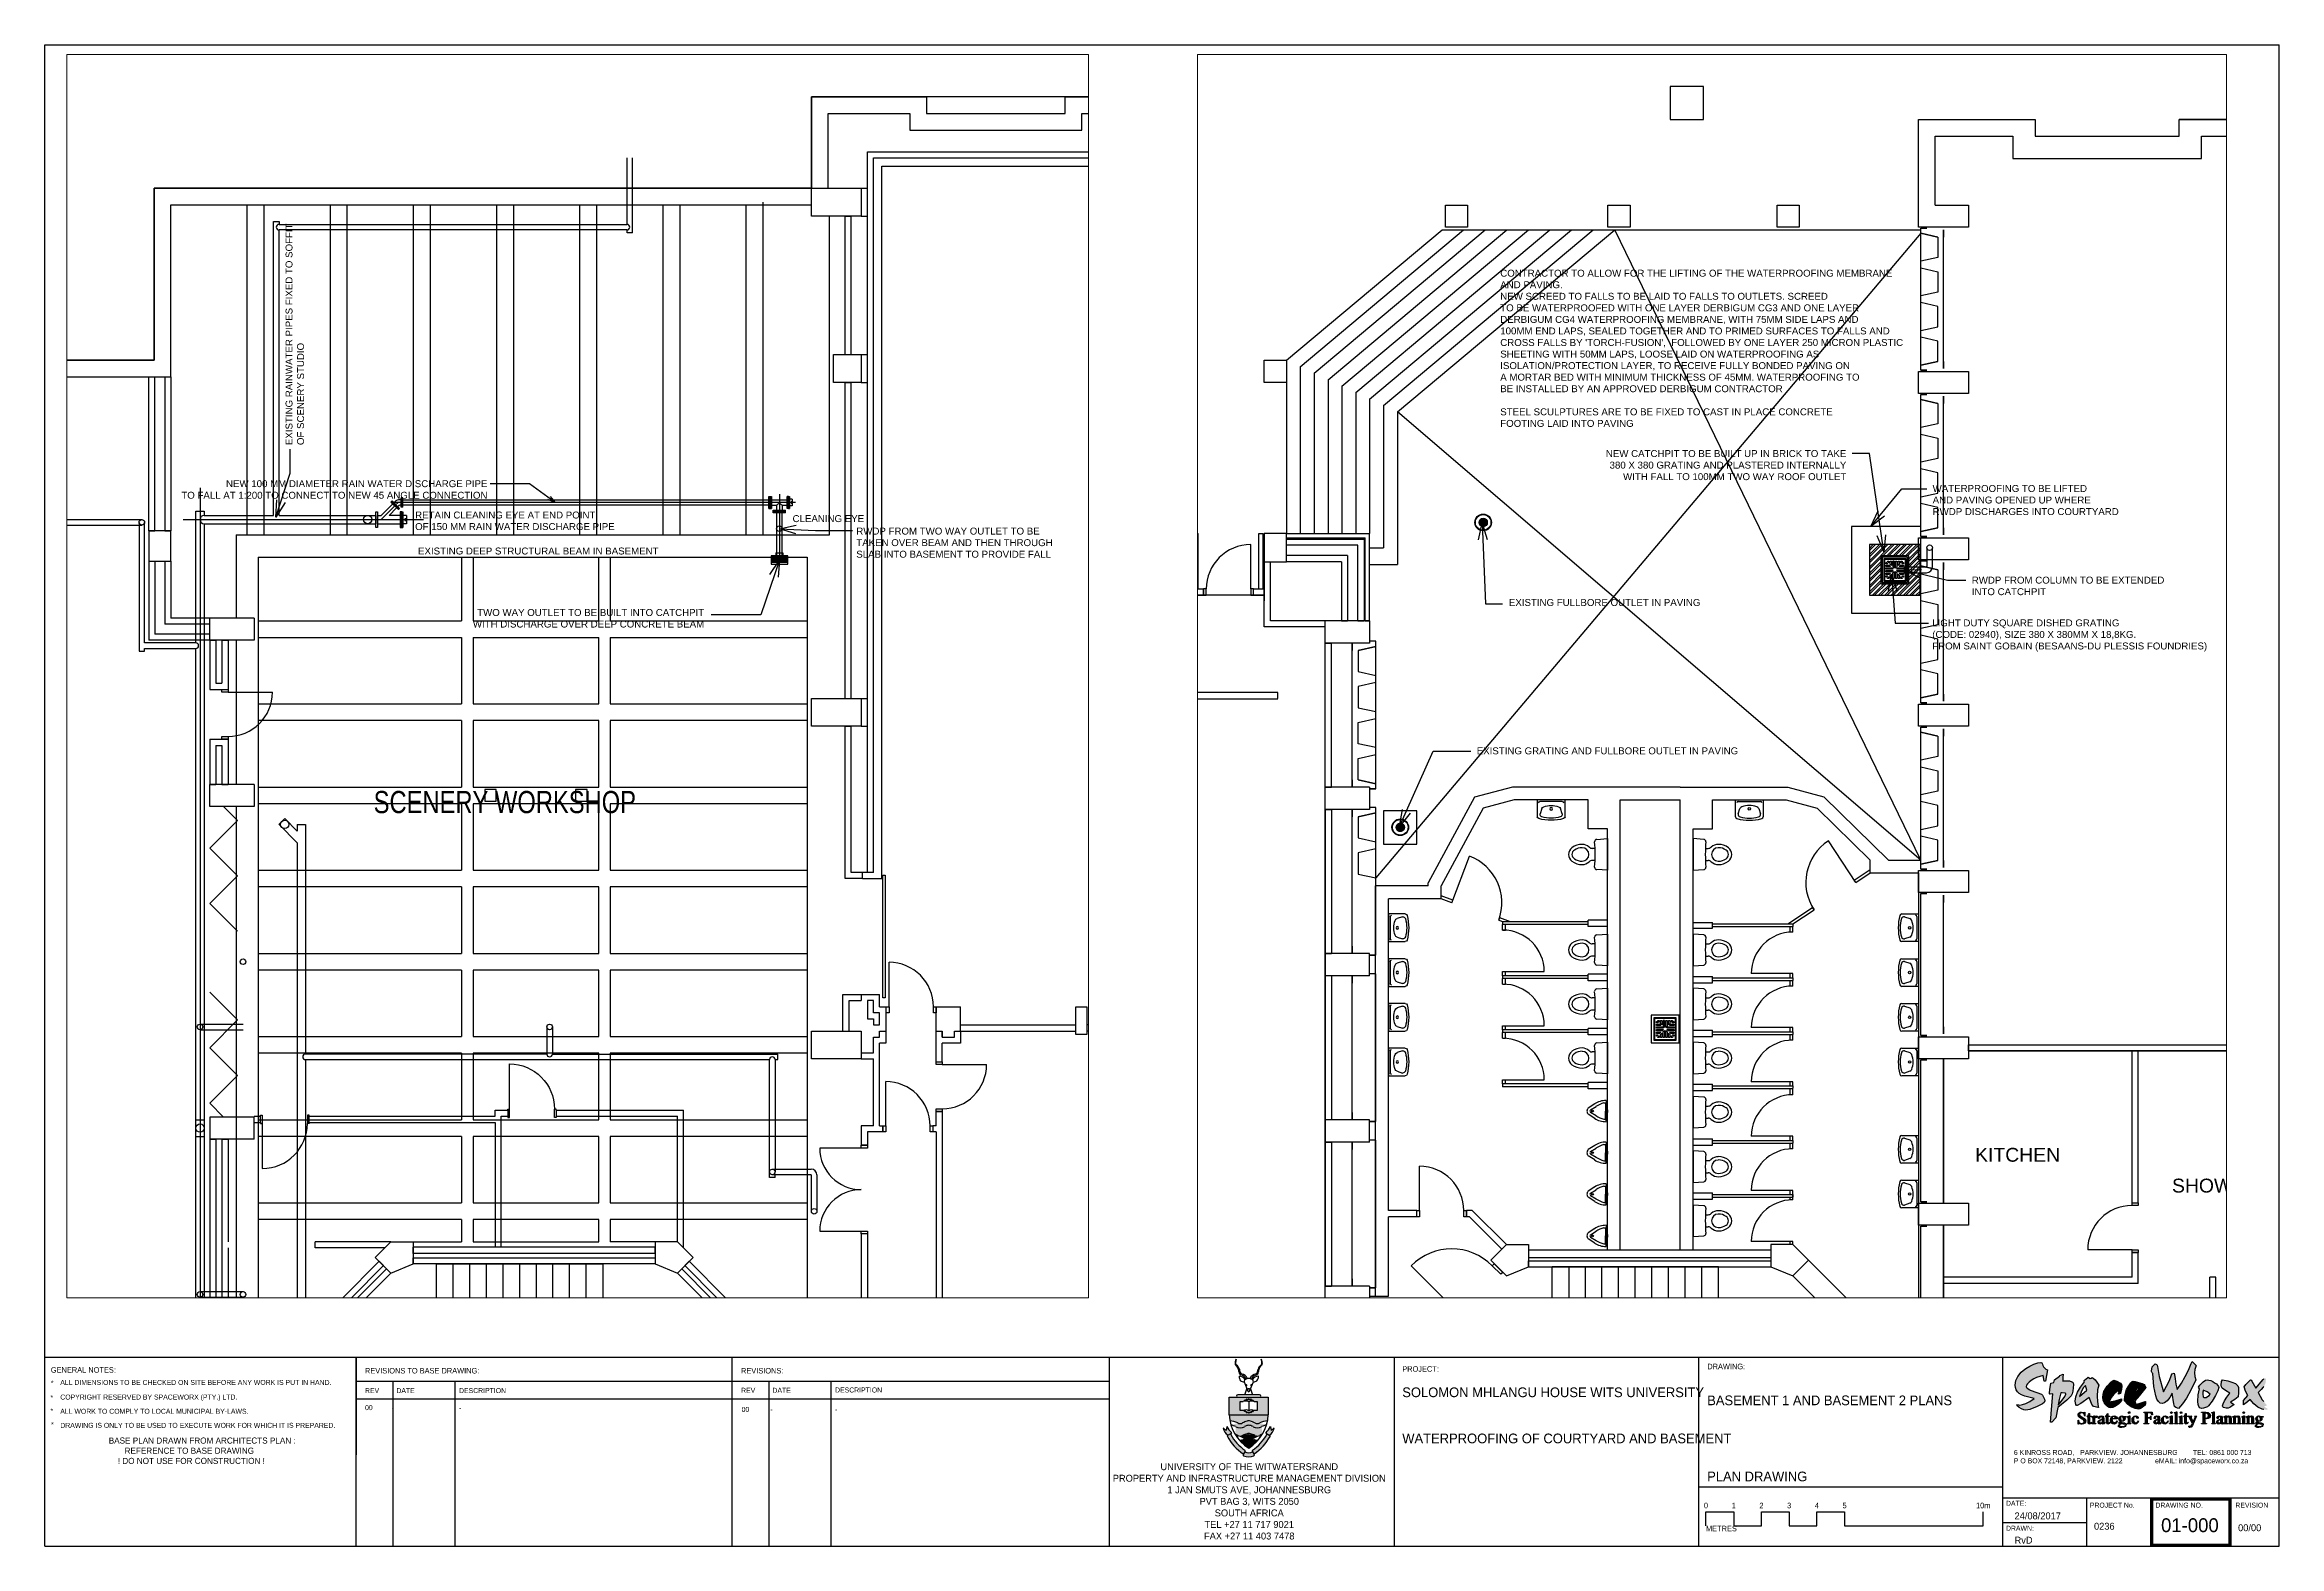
# Paper-space layout 'Working Drawing' of a CAD drawing. Header units: millimetres. Extents: x 14 to 820, y 21 to 563.
# The model-space entities are those that its viewports show. They can reach past a viewport. Long polylines and large blocks are cut down to what shows.
import ezdxf

# ---------------------------------------------------------------- set-up
doc = ezdxf.new("R2010")
doc.units = ezdxf.units.MM
for name, pattern in [('PCENTRE', [50.8, 31.75, -6.35, 6.35, -6.35]), ('PDASHED', [19.05, 12.7, -6.35]), ('PHANTOM', [63.5, 31.75, -6.35, 6.35, -6.35, 6.35, -6.35]), ('PPHANTOM', [63.5, 31.75, -6.35, 6.35, -6.35, 6.35, -6.35])]:
    doc.linetypes.add(name, pattern=pattern)
for name, color, linetype in [('Basement 1 - Doors Windows and Openings', 7, 'Continuous'), ('Basement 1 - General', 7, 'Continuous'), ('Basement 1 - Sections', 7, 'Continuous'), ('Basement 1 - Spaces and Zones', 7, 'Continuous'), ('Basement 1 - Stairs', 7, 'Continuous'), ('Basement 1 - Stormwater', 7, 'Continuous'), ('Basement 1 - Structural Members', 7, 'Continuous'), ('Basement 1 - Walls', 7, 'Continuous'), ('Basement 2 - Doors Windows and Openings', 7, 'Continuous'), ('Basement 2 - General', 7, 'Continuous'), ('Basement 2 - Spaces and Zones', 7, 'Continuous'), ('Basement 2 - Stairs', 7, 'Continuous'), ('Basement 2 - Stormwater', 7, 'Continuous'), ('Basement 2 - Structural Members', 7, 'Continuous'), ('Basement 2 - Walls', 7, 'Continuous'), ('Rain_and_storm_water', 7, 'Continuous'), ('Title_Sheet', 1, 'Continuous')]:
    doc.layers.add(name, color=color, linetype=linetype)
doc.styles.add('arial', font='arial.ttf')
doc.styles.add('Text_Style_2', font='Freehand', dxfattribs={"width": 0.8})
doc.styles.add('Text_Style_24', font='freehand', dxfattribs={"width": 0.999})
doc.styles.add('Text_Style_3', font='freehand')
doc.dimstyles.new('ISO-25', dxfattribs={"dimtxt": 2.5, "dimasz": 2.5, "dimexe": 1.25, "dimexo": 0.625, "dimtad": 1, "dimtxsty": 'Standard', "dimcen": 2.5, "dimadec": 0, "dimazin": 0, "dimtfac": 1, "dimtmove": 0, "dimatfit": 3, "dimfxl": 1, "dimarcsym": 0})

# ---------------------------------------------------------------- blocks, each defined once
blk = doc.blocks.new('whb2')
for p, q in [((-250, 0), (250, 0)), ((-250, -303.1), (-250, 0)), ((250, 0), (250, -303.1)), ((-201, -29.5), (201.1, -29.5)), ((-200, -252.8), (-168.5, -155.3)), ((168.6, -155.3), (200.1, -252.8))]:
    blk.add_line(p, q)
blk.add_circle((0, -160.7), 22.3)
for centre, radius, start, end in [((-214.2, -303.1), 35.7, 180, 255.523), ((-199.1, -56.3), 26.8, 94.124, 173.479), ((0, 526.8), 892.9, 255.523, 284.478), ((-151.4, -259.8), 49.1, 171.798, 253.912), ((-109.1, -186.3), 67, 111.901, 152.434), ((0, 265.2), 595.5, 253.912, 286.088), ((0, -457.8), 359.7, 68.098, 111.902), ((109.2, -186.3), 67, 27.567, 68.099), ((151.5, -259.8), 49.1, 286.088, 8.202), ((199.2, -56.3), 26.8, 6.521, 85.876), ((214.3, -303.1), 35.7, 284.477, 0)]:
    blk.add_arc(centre, radius, start, end)

msp = doc.modelspace()

# ---------------------------------------------------------------- hatches: boundary and pattern name
at = {"layer": 'Basement 1 - Stormwater', "linetype": 'Continuous'}
h = msp.add_hatch(dxfattribs=at)
h.set_pattern_fill('lines', color=2, scale=9.375, style=0)
h.set_pattern_definition([(0, (53148.245, 74595.245), (0, 9.375), [])])
h.paths.add_polyline_path([(74401, 73644, -1), (74551, 73644, -1)])
h = msp.add_hatch(dxfattribs=at)
h.set_pattern_fill('lines', color=2, scale=9.375, style=0)
h.set_pattern_definition([(0, (51651.505, 69095.762), (0, 9.375), [])])
h.paths.add_polyline_path([(72905, 68145, -1), (73055, 68145, -1)])
at = {"layer": 'Basement 1 - Walls', "linetype": 'Continuous', "lineweight": -3}
h = msp.add_hatch(dxfattribs=at)
h.set_pattern_fill('STEEL', color=1, scale=25, style=0)
h.set_pattern_definition([(45, (0, 0), (-56.1266, 56.1266), []), (45, (0, 39.69), (-56.1266, 56.1266), [])])
h.paths.add_polyline_path([(81444, 73245), (82358, 73245), (82358, 72331), (81444, 72331)])
h.paths.add_polyline_path([(81674, 73015), (81674, 72561), (82128, 72561), (82128, 73015)])

# ---------------------------------------------------------------- linework, layer by layer
at = {"layer": 'Basement 1 - Doors Windows and Openings', "color": 1, "linetype": 'Continuous', "lineweight": -3}
for p, q in [((70283, 72444, 2700), (70283, 73244, 2700)), ((81195, 67151, 2700), (80701, 67904, 2700)), ((73913, 66783, 2700), (74228, 67626, 2700)), ((74827, 65542, 2700), (75577, 65542, 2700)), ((80061, 65507, 2700), (79311, 65507, 2700)), ((74827, 64567, 2700), (75577, 64567, 2700)), ((80061, 64532, 2700), (79311, 64532, 2700)), ((74827, 63592, 2700), (75577, 63592, 2700)), ((80061, 63557, 2700), (79311, 63557, 2700)), ((80061, 62572, 2700), (79311, 62572, 2700)), ((73327, 61232, 2700), (73327, 62032, 2700)), ((80061, 61597, 2700), (79311, 61597, 2700)), ((80061, 60677, 2700), (79311, 60677, 2700)), ((86178, 60524, 2700), (85378, 60524, 2700)), ((73909, 59508, 2700), (73178, 60239, 2700))]:
    msp.add_line(p, q, dxfattribs=at)
at = {"layer": 'Basement 1 - Doors Windows and Openings', "color": 1, "linetype": 'Continuous'}
msp.add_line((80188, 60181, 2700), (80061, 60054, 2700), dxfattribs=at)
at = {"layer": 'Basement 1 - Doors Windows and Openings', "color": 1, "linetype": 'Continuous', "lineweight": -3, "elevation": 2700}
for points in [[(69483, 72444), (69433, 72444), (69433, 72334), (69483, 72334), (69483, 72444)], [(70333, 72444), (70283, 72444), (70283, 72334), (70333, 72334), (70333, 72444)], [(86178, 61324), (86178, 61374), (86288, 61374), (86288, 61324), (86178, 61324)], [(73277, 61232), (73327, 61232), (73327, 61122), (73277, 61122), (73277, 61232)], [(74127, 61232), (74177, 61232), (74177, 61122), (74127, 61122), (74127, 61232)], [(86178, 60474), (86178, 60524), (86288, 60524), (86288, 60474), (86178, 60474)], [(74640, 60239), (74675, 60274), (74830, 60118), (74795, 60083), (74640, 60239)]]:
    msp.add_lwpolyline(points, dxfattribs=at)
at = {"layer": 'Basement 1 - Doors Windows and Openings', "color": 1, "linetype": 'Continuous', "lineweight": -3}
for centre, radius, start, end in [((70283, 72444, 2700), 800, 90, 180), ((81195, 67151, 2700), 900, 123.2925, 213.2925), ((73913, 66783, 2700), 900, 339.5322, 69.5322), ((74827, 65542, 2700), 750, 0, 90), ((80061, 65507, 2700), 750, 90, 180), ((74827, 64567, 2700), 750, 0, 90), ((80061, 64532, 2700), 750, 90, 180), ((74827, 63592, 2700), 750, 0, 90), ((80061, 63557, 2700), 750, 90, 180), ((80061, 62572, 2700), 750, 90, 180), ((80061, 61597, 2700), 750, 90, 180), ((73327, 61232, 2700), 800, 0, 90), ((80061, 60677, 2700), 750, 90, 180), ((86178, 60524, 2700), 800, 90, 180), ((73909, 59508, 2700), 1033, 44.9996, 134.9996)]:
    msp.add_arc(centre, radius, start, end, dxfattribs=at)
at = {"layer": 'Basement 1 - General', "color": 2, "linetype": 'Continuous', "lineweight": -3}
for p, q in [((70928, 76569, 2700), (73734, 78919, 2700)), ((71178, 76452, 2700), (74123, 78919, 2700)), ((71428, 76336, 2700), (74513, 78919, 2700)), ((71678, 76219, 2700), (74902, 78919, 2700)), ((71928, 76102, 2700), (75291, 78919, 2700)), ((72178, 75986, 2700), (75681, 78919, 2700)), ((72428, 75869, 2700), (76070, 78919, 2700)), ((72678, 75752, 2700), (76459, 78919, 2700)), ((72928, 75636, 2700), (76849, 78919, 2700)), ((73734, 78919, 2700), (82368, 78919, 2700)), ((70928, 76169, 2700), (70928, 73444, 2700)), ((71178, 76452, 2700), (71178, 73444, 2700)), ((71428, 76336, 2700), (71428, 73444, 2700)), ((71678, 76219, 2700), (71678, 73444, 2700)), ((71928, 76102, 2700), (71928, 73444, 2700)), ((72178, 75986, 2700), (72178, 73444, 2700)), ((72428, 75869, 2700), (72428, 73444, 2700)), ((72678, 75752, 2700), (72678, 73188, 2700)), ((72928, 75636, 2700), (72928, 72888, 2700)), ((72428, 73188, 2700), (72678, 73188, 2700)), ((72428, 72888, 2700), (72928, 72888, 2700))]:
    msp.add_line(p, q, dxfattribs=at)
at = {"layer": 'Basement 1 - General', "color": 8, "linetype": 'PDASHED', "lineweight": -3}
for p, q in [((82368, 78859, 2700), (72543, 67232, 2700)), ((82368, 67554, 2700), (76849, 78919, 2700)), ((82368, 67555, 2700), (72928, 75636, 2700))]:
    msp.add_line(p, q, dxfattribs=at)
at = {"layer": 'Basement 1 - General', "color": 1, "linetype": 'Continuous', "lineweight": -3}
for p, q in [((81121, 73568, 2700), (81121, 72008, 2700)), ((82368, 72188, 2700), (82368, 73369, 2700)), ((82153, 73040, 2700), (81649, 73040, 2700)), ((81649, 73040, 2700), (81649, 72536, 2700)), ((82153, 73040, 2700), (81649, 73040, 2700)), ((81649, 73040, 2700), (81649, 72536, 2700)), ((82103, 72990, 2700), (81699, 72990, 2700)), ((81699, 72990, 2700), (81699, 72586, 2700)), ((82103, 72990, 2700), (81699, 72990, 2700)), ((81699, 72990, 2700), (81699, 72586, 2700)), ((82103, 72586, 2700), (82103, 72990, 2700)), ((82103, 72586, 2700), (82103, 72990, 2700)), ((82153, 72536, 2700), (82153, 73040, 2700)), ((82153, 72536, 2700), (82153, 73040, 2700)), ((81699, 72586, 2700), (82103, 72586, 2700)), ((81699, 72586, 2700), (82103, 72586, 2700)), ((81746, 72920, 2700), (81752, 72920, 2700)), ((81746, 72896, 2700), (81746, 72920, 2700)), ((81746, 72920, 2700), (81752, 72920, 2700)), ((81746, 72896, 2700), (81746, 72920, 2700)), ((81776, 72896, 2700), (81746, 72896, 2700)), ((81776, 72896, 2700), (81746, 72896, 2700)), ((81746, 72872, 2700), (81800, 72872, 2700)), ((81746, 72848, 2700), (81746, 72872, 2700)), ((81746, 72872, 2700), (81800, 72872, 2700)), ((81746, 72848, 2700), (81746, 72872, 2700)), ((81824, 72848, 2700), (81746, 72848, 2700)), ((81824, 72848, 2700), (81746, 72848, 2700)), ((81746, 72824, 2700), (81848, 72824, 2700)), ((81746, 72800, 2700), (81746, 72824, 2700)), ((81746, 72824, 2700), (81848, 72824, 2700)), ((81746, 72800, 2700), (81746, 72824, 2700)), ((81872, 72800, 2700), (81746, 72800, 2700)), ((81872, 72800, 2700), (81746, 72800, 2700)), ((81746, 72776, 2700), (81872, 72776, 2700)), ((81746, 72752, 2700), (81746, 72776, 2700)), ((81746, 72776, 2700), (81872, 72776, 2700)), ((81746, 72752, 2700), (81746, 72776, 2700)), ((81848, 72752, 2700), (81746, 72752, 2700)), ((81848, 72752, 2700), (81746, 72752, 2700)), ((81746, 72728, 2700), (81824, 72728, 2700)), ((81746, 72704, 2700), (81746, 72728, 2700)), ((81746, 72728, 2700), (81824, 72728, 2700)), ((81746, 72704, 2700), (81746, 72728, 2700)), ((81800, 72704, 2700), (81746, 72704, 2700)), ((81800, 72704, 2700), (81746, 72704, 2700)), ((81746, 72680, 2700), (81776, 72680, 2700)), ((81746, 72656, 2700), (81746, 72680, 2700)), ((81746, 72680, 2700), (81776, 72680, 2700)), ((81746, 72656, 2700), (81746, 72680, 2700)), ((81752, 72656, 2700), (81746, 72656, 2700)), ((81752, 72656, 2700), (81746, 72656, 2700)), ((81752, 72920, 2700), (81776, 72896, 2700)), ((81752, 72920, 2700), (81776, 72896, 2700)), ((81776, 72680, 2700), (81752, 72656, 2700)), ((81776, 72680, 2700), (81752, 72656, 2700)), ((81769, 72943, 2700), (81793, 72943, 2700)), ((81769, 72937, 2700), (81769, 72943, 2700)), ((81769, 72943, 2700), (81793, 72943, 2700)), ((81769, 72937, 2700), (81769, 72943, 2700)), ((81793, 72913, 2700), (81769, 72937, 2700)), ((81793, 72913, 2700), (81769, 72937, 2700)), ((81769, 72639, 2700), (81793, 72663, 2700)), ((81769, 72639, 2700), (81793, 72663, 2700)), ((81769, 72633, 2700), (81769, 72639, 2700)), ((81769, 72633, 2700), (81769, 72639, 2700)), ((81793, 72633, 2700), (81769, 72633, 2700)), ((81793, 72633, 2700), (81769, 72633, 2700)), ((81793, 72943, 2700), (81793, 72913, 2700)), ((81793, 72943, 2700), (81793, 72913, 2700)), ((81793, 72663, 2700), (81793, 72633, 2700)), ((81793, 72663, 2700), (81793, 72633, 2700)), ((81800, 72872, 2700), (81824, 72848, 2700)), ((81800, 72872, 2700), (81824, 72848, 2700)), ((81824, 72728, 2700), (81800, 72704, 2700)), ((81824, 72728, 2700), (81800, 72704, 2700)), ((81817, 72889, 2700), (81817, 72943, 2700)), ((81817, 72943, 2700), (81841, 72943, 2700)), ((81817, 72889, 2700), (81817, 72943, 2700)), ((81817, 72943, 2700), (81841, 72943, 2700)), ((81841, 72865, 2700), (81817, 72889, 2700)), ((81841, 72865, 2700), (81817, 72889, 2700)), ((81817, 72687, 2700), (81841, 72711, 2700)), ((81817, 72687, 2700), (81841, 72711, 2700)), ((81817, 72633, 2700), (81817, 72687, 2700)), ((81817, 72633, 2700), (81817, 72687, 2700)), ((81841, 72633, 2700), (81817, 72633, 2700)), ((81841, 72633, 2700), (81817, 72633, 2700)), ((81841, 72943, 2700), (81841, 72865, 2700)), ((81841, 72943, 2700), (81841, 72865, 2700)), ((81841, 72711, 2700), (81841, 72633, 2700)), ((81841, 72711, 2700), (81841, 72633, 2700)), ((81848, 72824, 2700), (81872, 72800, 2700)), ((81848, 72824, 2700), (81872, 72800, 2700)), ((81872, 72776, 2700), (81848, 72752, 2700)), ((81872, 72776, 2700), (81848, 72752, 2700)), ((81889, 72943, 2700), (81865, 72943, 2700)), ((81865, 72943, 2700), (81865, 72841, 2700)), ((81889, 72943, 2700), (81865, 72943, 2700)), ((81865, 72943, 2700), (81865, 72841, 2700)), ((81865, 72841, 2700), (81889, 72817, 2700)), ((81865, 72841, 2700), (81889, 72817, 2700)), ((81865, 72735, 2700), (81889, 72759, 2700)), ((81865, 72735, 2700), (81889, 72759, 2700)), ((81865, 72633, 2700), (81865, 72735, 2700)), ((81865, 72633, 2700), (81865, 72735, 2700)), ((81889, 72633, 2700), (81865, 72633, 2700)), ((81889, 72633, 2700), (81865, 72633, 2700)), ((81889, 72817, 2700), (81889, 72943, 2700)), ((81889, 72817, 2700), (81889, 72943, 2700)), ((81889, 72759, 2700), (81889, 72633, 2700)), ((81889, 72759, 2700), (81889, 72633, 2700)), ((81913, 72817, 2700), (81913, 72943, 2700)), ((81913, 72943, 2700), (81937, 72943, 2700)), ((81913, 72817, 2700), (81913, 72943, 2700)), ((81913, 72943, 2700), (81937, 72943, 2700)), ((81937, 72841, 2700), (81913, 72817, 2700)), ((81937, 72841, 2700), (81913, 72817, 2700)), ((81913, 72633, 2700), (81913, 72759, 2700)), ((81913, 72759, 2700), (81937, 72735, 2700)), ((81913, 72633, 2700), (81913, 72759, 2700)), ((81913, 72759, 2700), (81937, 72735, 2700)), ((81937, 72633, 2700), (81913, 72633, 2700)), ((81937, 72633, 2700), (81913, 72633, 2700)), ((81930, 72800, 2700), (81954, 72824, 2700)), ((81930, 72800, 2700), (81954, 72824, 2700)), ((82056, 72800, 2700), (81930, 72800, 2700)), ((82056, 72800, 2700), (81930, 72800, 2700)), ((81930, 72776, 2700), (82056, 72776, 2700)), ((81954, 72752, 2700), (81930, 72776, 2700)), ((81930, 72776, 2700), (82056, 72776, 2700)), ((81954, 72752, 2700), (81930, 72776, 2700)), ((81937, 72943, 2700), (81937, 72841, 2700)), ((81937, 72943, 2700), (81937, 72841, 2700)), ((81937, 72735, 2700), (81937, 72633, 2700)), ((81937, 72735, 2700), (81937, 72633, 2700)), ((81954, 72824, 2700), (82056, 72824, 2700)), ((81954, 72824, 2700), (82056, 72824, 2700)), ((82056, 72752, 2700), (81954, 72752, 2700)), ((82056, 72752, 2700), (81954, 72752, 2700)), ((81961, 72865, 2700), (81961, 72943, 2700)), ((81961, 72943, 2700), (81985, 72943, 2700)), ((81961, 72865, 2700), (81961, 72943, 2700)), ((81961, 72943, 2700), (81985, 72943, 2700)), ((81985, 72889, 2700), (81961, 72865, 2700)), ((81985, 72889, 2700), (81961, 72865, 2700)), ((81961, 72633, 2700), (81961, 72711, 2700)), ((81961, 72711, 2700), (81985, 72687, 2700)), ((81961, 72633, 2700), (81961, 72711, 2700)), ((81961, 72711, 2700), (81985, 72687, 2700)), ((81985, 72633, 2700), (81961, 72633, 2700)), ((81985, 72633, 2700), (81961, 72633, 2700)), ((81978, 72848, 2700), (82002, 72872, 2700)), ((81978, 72848, 2700), (82002, 72872, 2700)), ((82056, 72848, 2700), (81978, 72848, 2700)), ((82056, 72848, 2700), (81978, 72848, 2700)), ((81978, 72728, 2700), (82056, 72728, 2700)), ((82002, 72704, 2700), (81978, 72728, 2700)), ((81978, 72728, 2700), (82056, 72728, 2700)), ((82002, 72704, 2700), (81978, 72728, 2700)), ((81985, 72943, 2700), (81985, 72889, 2700)), ((81985, 72943, 2700), (81985, 72889, 2700)), ((81985, 72687, 2700), (81985, 72633, 2700)), ((81985, 72687, 2700), (81985, 72633, 2700)), ((82002, 72872, 2700), (82056, 72872, 2700)), ((82002, 72872, 2700), (82056, 72872, 2700)), ((82056, 72704, 2700), (82002, 72704, 2700)), ((82056, 72704, 2700), (82002, 72704, 2700)), ((82009, 72913, 2700), (82009, 72943, 2700)), ((82009, 72943, 2700), (82032, 72943, 2700)), ((82009, 72913, 2700), (82009, 72943, 2700)), ((82009, 72943, 2700), (82032, 72943, 2700)), ((82032, 72936, 2700), (82009, 72913, 2700)), ((82032, 72936, 2700), (82009, 72913, 2700)), ((82009, 72633, 2700), (82009, 72663, 2700)), ((82009, 72663, 2700), (82032, 72640, 2700)), ((82009, 72633, 2700), (82009, 72663, 2700)), ((82009, 72663, 2700), (82032, 72640, 2700)), ((82032, 72633, 2700), (82009, 72633, 2700)), ((82032, 72633, 2700), (82009, 72633, 2700)), ((82026, 72896, 2700), (82050, 72920, 2700)), ((82026, 72896, 2700), (82050, 72920, 2700)), ((82056, 72896, 2700), (82026, 72896, 2700)), ((82056, 72896, 2700), (82026, 72896, 2700)), ((82026, 72680, 2700), (82056, 72680, 2700)), ((82050, 72656, 2700), (82026, 72680, 2700)), ((82026, 72680, 2700), (82056, 72680, 2700)), ((82050, 72656, 2700), (82026, 72680, 2700)), ((82032, 72943, 2700), (82032, 72936, 2700)), ((82032, 72943, 2700), (82032, 72936, 2700)), ((82032, 72640, 2700), (82032, 72633, 2700)), ((82032, 72640, 2700), (82032, 72633, 2700)), ((82050, 72920, 2700), (82056, 72920, 2700)), ((82050, 72920, 2700), (82056, 72920, 2700)), ((82056, 72656, 2700), (82050, 72656, 2700)), ((82056, 72656, 2700), (82050, 72656, 2700)), ((82056, 72920, 2700), (82056, 72896, 2700)), ((82056, 72920, 2700), (82056, 72896, 2700)), ((82056, 72872, 2700), (82056, 72848, 2700)), ((82056, 72872, 2700), (82056, 72848, 2700)), ((82056, 72824, 2700), (82056, 72800, 2700)), ((82056, 72824, 2700), (82056, 72800, 2700)), ((82056, 72776, 2700), (82056, 72752, 2700)), ((82056, 72776, 2700), (82056, 72752, 2700)), ((82056, 72728, 2700), (82056, 72704, 2700)), ((82056, 72728, 2700), (82056, 72704, 2700)), ((82056, 72680, 2700), (82056, 72656, 2700)), ((82056, 72680, 2700), (82056, 72656, 2700)), ((81649, 72536, 2700), (82153, 72536, 2700)), ((81649, 72536, 2700), (82153, 72536, 2700)), ((78009, 64760, 2700), (77505, 64760, 2700)), ((77505, 64760, 2700), (77505, 64256, 2700)), ((77959, 64710, 2700), (77555, 64710, 2700)), ((77555, 64710, 2700), (77555, 64306, 2700)), ((77602, 64640, 2700), (77608, 64640, 2700)), ((77602, 64616, 2700), (77602, 64640, 2700)), ((77632, 64616, 2700), (77602, 64616, 2700)), ((77602, 64592, 2700), (77656, 64592, 2700)), ((77602, 64568, 2700), (77602, 64592, 2700)), ((77680, 64568, 2700), (77602, 64568, 2700)), ((77602, 64544, 2700), (77704, 64544, 2700)), ((77602, 64520, 2700), (77602, 64544, 2700)), ((77728, 64520, 2700), (77602, 64520, 2700)), ((77602, 64496, 2700), (77728, 64496, 2700)), ((77602, 64472, 2700), (77602, 64496, 2700)), ((77608, 64640, 2700), (77632, 64616, 2700)), ((77625, 64663, 2700), (77649, 64663, 2700)), ((77625, 64657, 2700), (77625, 64663, 2700)), ((77649, 64633, 2700), (77625, 64657, 2700)), ((77649, 64663, 2700), (77649, 64633, 2700)), ((77656, 64592, 2700), (77680, 64568, 2700)), ((77673, 64609, 2700), (77673, 64663, 2700)), ((77673, 64663, 2700), (77697, 64663, 2700)), ((77697, 64585, 2700), (77673, 64609, 2700)), ((77697, 64663, 2700), (77697, 64585, 2700)), ((77704, 64544, 2700), (77728, 64520, 2700)), ((77728, 64496, 2700), (77704, 64472, 2700)), ((77745, 64663, 2700), (77721, 64663, 2700)), ((77721, 64663, 2700), (77721, 64561, 2700)), ((77721, 64561, 2700), (77745, 64537, 2700)), ((77745, 64537, 2700), (77745, 64663, 2700)), ((77769, 64537, 2700), (77769, 64663, 2700)), ((77769, 64663, 2700), (77793, 64663, 2700)), ((77793, 64561, 2700), (77769, 64537, 2700)), ((77786, 64520, 2700), (77810, 64544, 2700)), ((77912, 64520, 2700), (77786, 64520, 2700)), ((77786, 64496, 2700), (77912, 64496, 2700)), ((77810, 64472, 2700), (77786, 64496, 2700)), ((77793, 64663, 2700), (77793, 64561, 2700)), ((77810, 64544, 2700), (77912, 64544, 2700)), ((77817, 64585, 2700), (77817, 64663, 2700)), ((77817, 64663, 2700), (77841, 64663, 2700)), ((77841, 64609, 2700), (77817, 64585, 2700)), ((77834, 64568, 2700), (77858, 64592, 2700)), ((77912, 64568, 2700), (77834, 64568, 2700)), ((77841, 64663, 2700), (77841, 64609, 2700)), ((77858, 64592, 2700), (77912, 64592, 2700)), ((77865, 64633, 2700), (77865, 64663, 2700)), ((77865, 64663, 2700), (77888, 64663, 2700)), ((77888, 64656, 2700), (77865, 64633, 2700)), ((77882, 64616, 2700), (77906, 64640, 2700)), ((77912, 64616, 2700), (77882, 64616, 2700)), ((77888, 64663, 2700), (77888, 64656, 2700)), ((77906, 64640, 2700), (77912, 64640, 2700)), ((77912, 64640, 2700), (77912, 64616, 2700)), ((77912, 64592, 2700), (77912, 64568, 2700)), ((77912, 64544, 2700), (77912, 64520, 2700)), ((77912, 64496, 2700), (77912, 64472, 2700)), ((77959, 64306, 2700), (77959, 64710, 2700)), ((78009, 64256, 2700), (78009, 64760, 2700)), ((77505, 64256, 2700), (78009, 64256, 2700)), ((77555, 64306, 2700), (77959, 64306, 2700)), ((77704, 64472, 2700), (77602, 64472, 2700)), ((77602, 64448, 2700), (77680, 64448, 2700)), ((77602, 64424, 2700), (77602, 64448, 2700)), ((77656, 64424, 2700), (77602, 64424, 2700)), ((77602, 64400, 2700), (77632, 64400, 2700)), ((77602, 64376, 2700), (77602, 64400, 2700)), ((77608, 64376, 2700), (77602, 64376, 2700)), ((77632, 64400, 2700), (77608, 64376, 2700)), ((77625, 64359, 2700), (77649, 64383, 2700)), ((77625, 64353, 2700), (77625, 64359, 2700)), ((77649, 64353, 2700), (77625, 64353, 2700)), ((77649, 64383, 2700), (77649, 64353, 2700)), ((77680, 64448, 2700), (77656, 64424, 2700)), ((77673, 64407, 2700), (77697, 64431, 2700)), ((77673, 64353, 2700), (77673, 64407, 2700)), ((77697, 64353, 2700), (77673, 64353, 2700)), ((77697, 64431, 2700), (77697, 64353, 2700)), ((77721, 64455, 2700), (77745, 64479, 2700)), ((77721, 64353, 2700), (77721, 64455, 2700)), ((77745, 64353, 2700), (77721, 64353, 2700)), ((77745, 64479, 2700), (77745, 64353, 2700)), ((77769, 64353, 2700), (77769, 64479, 2700)), ((77769, 64479, 2700), (77793, 64455, 2700)), ((77793, 64353, 2700), (77769, 64353, 2700)), ((77793, 64455, 2700), (77793, 64353, 2700)), ((77912, 64472, 2700), (77810, 64472, 2700)), ((77817, 64353, 2700), (77817, 64431, 2700)), ((77817, 64431, 2700), (77841, 64407, 2700)), ((77841, 64353, 2700), (77817, 64353, 2700)), ((77834, 64448, 2700), (77912, 64448, 2700)), ((77858, 64424, 2700), (77834, 64448, 2700)), ((77841, 64407, 2700), (77841, 64353, 2700)), ((77912, 64424, 2700), (77858, 64424, 2700)), ((77865, 64353, 2700), (77865, 64383, 2700)), ((77865, 64383, 2700), (77888, 64360, 2700)), ((77888, 64353, 2700), (77865, 64353, 2700)), ((77882, 64400, 2700), (77912, 64400, 2700)), ((77906, 64376, 2700), (77882, 64400, 2700)), ((77888, 64360, 2700), (77888, 64353, 2700)), ((77912, 64376, 2700), (77906, 64376, 2700)), ((77912, 64448, 2700), (77912, 64424, 2700)), ((77912, 64400, 2700), (77912, 64376, 2700))]:
    msp.add_line(p, q, dxfattribs=at)
at = {"layer": 'Basement 1 - General', "color": 8, "linetype": 'PPHANTOM', "lineweight": -3}
for p, q in [((82368, 73568, 2700), (81121, 73568, 2700)), ((81121, 73568, 2700), (81121, 72008, 2700))]:
    msp.add_line(p, q, dxfattribs=at)
at = {"layer": 'Basement 1 - General', "color": 1, "linetype": 'Continuous', "lineweight": -3, "elevation": 2700}
for points in [[(77851, 81509), (77851, 80909), (78451, 80909), (78451, 81509)], [(81711, 72978), (81711, 72598), (82091, 72598), (82091, 72978)], [(81711, 72978), (81711, 72598), (82091, 72598), (82091, 72978)], [(72678, 68444), (72678, 67844), (73278, 67844), (73278, 68444)], [(77567, 64698), (77567, 64318), (77947, 64318), (77947, 64698)]]:
    msp.add_lwpolyline(points, close=True, dxfattribs=at)
at = {"layer": 'Basement 1 - Sections', "color": 1, "linetype": 'Continuous'}
for p, q in [((76494, 67766, 2700), (76443, 67766, 2700)), ((78484, 67766, 2700), (78534, 67766, 2700)), ((76494, 67546, 2700), (76443, 67546, 2700)), ((76717, 67371, 2700), (76523, 67383, 2700)), ((78261, 67371, 2700), (78455, 67383, 2700)), ((78484, 67546, 2700), (78534, 67546, 2700)), ((76494, 66043, 2700), (76443, 66043, 2700)), ((76494, 65823, 2700), (76443, 65823, 2700)), ((78484, 66043, 2700), (78534, 66043, 2700)), ((78484, 65823, 2700), (78534, 65823, 2700)), ((76717, 65648, 2700), (76523, 65661, 2700)), ((78261, 65648, 2700), (78455, 65661, 2700)), ((76494, 65068, 2700), (76443, 65068, 2700)), ((78484, 65068, 2700), (78534, 65068, 2700)), ((76494, 64848, 2700), (76443, 64848, 2700)), ((76717, 64673, 2700), (76523, 64686, 2700)), ((78261, 64673, 2700), (78455, 64686, 2700)), ((78484, 64848, 2700), (78534, 64848, 2700)), ((76494, 64093, 2700), (76443, 64093, 2700)), ((78484, 64093, 2700), (78534, 64093, 2700)), ((76494, 63873, 2700), (76443, 63873, 2700)), ((76717, 63698, 2700), (76523, 63711, 2700)), ((78261, 63698, 2700), (78455, 63711, 2700)), ((78484, 63873, 2700), (78534, 63873, 2700)), ((76487, 63158, 2700), (76371, 63082, 2700)), ((76487, 62896, 2700), (76371, 62972, 2700)), ((76413, 63048, 2700), (76511, 63109, 2700)), ((76413, 63006, 2700), (76511, 62945, 2700)), ((76694, 63217, 2700), (76694, 63027, 2700)), ((76694, 62837, 2700), (76694, 63027, 2700)), ((78484, 63118, 2700), (78534, 63118, 2700)), ((78484, 62898, 2700), (78534, 62898, 2700)), ((76694, 62467, 2700), (76694, 62277, 2700)), ((78261, 62723, 2700), (78455, 62736, 2700)), ((76487, 62408, 2700), (76371, 62332, 2700)), ((76487, 62146, 2700), (76371, 62222, 2700)), ((76413, 62298, 2700), (76511, 62359, 2700)), ((76413, 62256, 2700), (76511, 62195, 2700)), ((76694, 62087, 2700), (76694, 62277, 2700)), ((78484, 62133, 2700), (78534, 62133, 2700)), ((76694, 61717, 2700), (76694, 61527, 2700)), ((78261, 61738, 2700), (78455, 61751, 2700)), ((78484, 61913, 2700), (78534, 61913, 2700)), ((76487, 61658, 2700), (76371, 61582, 2700)), ((76487, 61396, 2700), (76371, 61472, 2700)), ((76413, 61548, 2700), (76511, 61609, 2700)), ((76413, 61506, 2700), (76511, 61445, 2700)), ((76694, 61337, 2700), (76694, 61527, 2700)), ((76487, 60908, 2700), (76371, 60831, 2700)), ((76413, 60798, 2700), (76511, 60859, 2700)), ((76694, 60967, 2700), (76694, 60777, 2700)), ((78484, 61158, 2700), (78534, 61158, 2700)), ((78484, 60938, 2700), (78534, 60938, 2700)), ((76487, 60646, 2700), (76371, 60722, 2700)), ((76413, 60756, 2700), (76511, 60695, 2700)), ((76694, 60587, 2700), (76694, 60777, 2700)), ((78261, 60763, 2700), (78455, 60776, 2700))]:
    msp.add_line(p, q, dxfattribs=at)
at = {"layer": 'Basement 1 - Sections', "color": 1, "linetype": 'Continuous', "elevation": 2700}
for points in [[(76523, 67928), (76717, 67941), (76717, 67371)], [(78455, 67928), (78261, 67941), (78261, 67371)], [(76523, 66206), (76717, 66218), (76717, 65648)], [(78455, 66206), (78261, 66218), (78261, 65648)], [(76523, 65231), (76717, 65243), (76717, 64673)], [(78455, 65231), (78261, 65243), (78261, 64673)], [(76523, 64256), (76717, 64268), (76717, 63698)], [(78455, 64256), (78261, 64268), (78261, 63698)], [(78455, 63281), (78261, 63293), (78261, 62723)], [(76655, 63173), (76682, 63173), (76682, 63027)], [(76655, 62880), (76682, 62880), (76682, 63027)], [(76694, 63052), (76717, 63052), (76717, 63002), (76694, 63002)], [(76655, 62423), (76682, 62423), (76682, 62277)], [(76655, 62130), (76682, 62130), (76682, 62277)], [(76694, 62302), (76717, 62302), (76717, 62252), (76694, 62252)], [(78455, 62296), (78261, 62308), (78261, 61738)], [(76655, 61673), (76682, 61673), (76682, 61527)], [(76655, 61380), (76682, 61380), (76682, 61527)], [(76694, 61552), (76717, 61552), (76717, 61502), (76694, 61502)], [(78455, 61321), (78261, 61333), (78261, 60763)], [(76655, 60923), (76682, 60923), (76682, 60777)], [(76655, 60630), (76682, 60630), (76682, 60777)], [(76694, 60802), (76717, 60802), (76717, 60752), (76694, 60752)]]:
    msp.add_lwpolyline(points, dxfattribs=at)
at = {"layer": 'Basement 1 - Sections', "color": 1, "linetype": 'Continuous'}
for centre in [(76449, 63027, 2700), (76449, 62277, 2700), (76449, 61527, 2700), (76449, 60777, 2700)]:
    msp.add_circle(centre, 15, dxfattribs=at)
for centre, radius, start, end in [((76168, 67656, 2700), 151, 126.6272, 180), ((76262, 67529, 2700), 309, 90, 126.6269), ((76172, 67656, 2700), 94.1, 123.328, 180), ((76262, 67519, 2700), 258, 90, 123.3291), ((76262, 67656, 2700), 182, 46.3697, 90), ((76262, 67656, 2700), 121, 270, 90), ((76443, 67846, 2700), 80, 226.3714, 270), ((76526, 67888, 2700), 40, 93.6538, 185.3929), ((74059, 67656, 2700), 2437, 354.6098, 5.3902), ((78452, 67888, 2700), 40, 354.6071, 86.3462), ((80919, 67656, 2700), 2437, 174.6098, 185.3902), ((78534, 67846, 2700), 80, 270, 313.6286), ((78716, 67656, 2700), 182, 90, 133.6303), ((78716, 67656, 2700), 121, 90, 270), ((78716, 67529, 2700), 309, 53.3731, 90), ((78716, 67519, 2700), 258, 56.6709, 90), ((78805, 67656, 2700), 94.1, 0, 56.672), ((78810, 67656, 2700), 151, 0, 53.3728), ((76168, 67656, 2700), 151, 180, 233.3723), ((76172, 67656, 2700), 94.1, 180, 236.6712), ((76262, 67782, 2700), 309, 233.3736, 270), ((76262, 67792, 2700), 258, 236.6706, 270), ((76262, 67656, 2700), 182, 270, 313.6308), ((76443, 67466, 2700), 80, 90, 133.6274), ((76526, 67423, 2700), 40, 174.614, 266.3467), ((78452, 67423, 2700), 40, 273.6533, 5.386), ((78534, 67466, 2700), 80, 46.3726, 90), ((78716, 67656, 2700), 182, 226.3692, 270), ((78716, 67792, 2700), 258, 270, 303.3294), ((78716, 67782, 2700), 309, 270, 306.6264), ((78805, 67656, 2700), 94.1, 303.3288, 0), ((78810, 67656, 2700), 151, 306.6277, 0), ((76262, 65807, 2700), 309, 90, 126.6269), ((76262, 65933, 2700), 182, 46.3697, 90), ((76526, 66166, 2700), 40, 93.6538, 185.3929), ((74059, 65933, 2700), 2437, 354.6098, 5.3902), ((78452, 66166, 2700), 40, 354.6071, 86.3462), ((80919, 65933, 2700), 2437, 174.6098, 185.3902), ((78716, 65933, 2700), 182, 90, 133.6303), ((78716, 65807, 2700), 309, 53.3731, 90), ((76168, 65933, 2700), 151, 126.6272, 180), ((76168, 65933, 2700), 151, 180, 233.3723), ((76172, 65933, 2700), 94.1, 123.328, 180), ((76172, 65933, 2700), 94.1, 180, 236.6712), ((76262, 66060, 2700), 309, 233.3736, 270), ((76262, 65797, 2700), 258, 90, 123.3291), ((76262, 66070, 2700), 258, 236.6706, 270), ((76262, 65933, 2700), 121, 270, 90), ((76262, 65933, 2700), 182, 270, 313.6308), ((76443, 66123, 2700), 80, 226.3714, 270), ((76443, 65743, 2700), 80, 90, 133.6274), ((76526, 65701, 2700), 40, 174.614, 266.3467), ((78452, 65701, 2700), 40, 273.6533, 5.386), ((78534, 66123, 2700), 80, 270, 313.6286), ((78534, 65743, 2700), 80, 46.3726, 90), ((78716, 65933, 2700), 182, 226.3692, 270), ((78716, 65933, 2700), 121, 90, 270), ((78716, 65797, 2700), 258, 56.6709, 90), ((78716, 66070, 2700), 258, 270, 303.3294), ((78716, 66060, 2700), 309, 270, 306.6264), ((78805, 65933, 2700), 94.1, 0, 56.672), ((78805, 65933, 2700), 94.1, 303.3288, 0), ((78810, 65933, 2700), 151, 0, 53.3728), ((78810, 65933, 2700), 151, 306.6277, 0), ((76168, 64958, 2700), 151, 126.6272, 180), ((76168, 64958, 2700), 151, 180, 233.3723), ((76262, 64832, 2700), 309, 90, 126.6269), ((76172, 64958, 2700), 94.1, 123.328, 180), ((76172, 64958, 2700), 94.1, 180, 236.6712), ((76262, 64822, 2700), 258, 90, 123.3291), ((76262, 64958, 2700), 182, 46.3697, 90), ((76262, 64958, 2700), 121, 270, 90), ((76443, 65148, 2700), 80, 226.3714, 270), ((76526, 65191, 2700), 40, 93.6538, 185.3929), ((74059, 64958, 2700), 2437, 354.6098, 5.3902), ((78452, 65191, 2700), 40, 354.6071, 86.3462), ((80919, 64958, 2700), 2437, 174.6098, 185.3902), ((78534, 65148, 2700), 80, 270, 313.6286), ((78716, 64958, 2700), 182, 90, 133.6303), ((78716, 64958, 2700), 121, 90, 270), ((78716, 64832, 2700), 309, 53.3731, 90), ((78716, 64822, 2700), 258, 56.6709, 90), ((78805, 64958, 2700), 94.1, 0, 56.672), ((78805, 64958, 2700), 94.1, 303.3288, 0), ((78810, 64958, 2700), 151, 0, 53.3728), ((78810, 64958, 2700), 151, 306.6277, 0), ((76262, 65085, 2700), 309, 233.3736, 270), ((76262, 65095, 2700), 258, 236.6706, 270), ((76262, 64958, 2700), 182, 270, 313.6308), ((76443, 64768, 2700), 80, 90, 133.6274), ((76526, 64726, 2700), 40, 174.614, 266.3467), ((78452, 64726, 2700), 40, 273.6533, 5.386), ((78534, 64768, 2700), 80, 46.3726, 90), ((78716, 64958, 2700), 182, 226.3692, 270), ((78716, 65095, 2700), 258, 270, 303.3294), ((78716, 65085, 2700), 309, 270, 306.6264), ((76168, 63983, 2700), 151, 126.6272, 180), ((76262, 63857, 2700), 309, 90, 126.6269), ((76262, 63847, 2700), 258, 90, 123.3291), ((76262, 63983, 2700), 182, 46.3697, 90), ((76262, 63983, 2700), 121, 270, 90), ((76443, 64173, 2700), 80, 226.3714, 270), ((76526, 64216, 2700), 40, 93.6538, 185.3929), ((74059, 63983, 2700), 2437, 354.6098, 5.3902), ((78452, 64216, 2700), 40, 354.6071, 86.3462), ((80919, 63983, 2700), 2437, 174.6098, 185.3902), ((78534, 64173, 2700), 80, 270, 313.6286), ((78716, 63983, 2700), 182, 90, 133.6303), ((78716, 63983, 2700), 121, 90, 270), ((78716, 63857, 2700), 309, 53.3731, 90), ((78716, 63847, 2700), 258, 56.6709, 90), ((78810, 63983, 2700), 151, 0, 53.3728), ((76168, 63983, 2700), 151, 180, 233.3723), ((76172, 63983, 2700), 94.1, 123.328, 180), ((76172, 63983, 2700), 94.1, 180, 236.6712), ((76262, 64110, 2700), 309, 233.3736, 270), ((76262, 64120, 2700), 258, 236.6706, 270), ((76262, 63983, 2700), 182, 270, 313.6308), ((76443, 63793, 2700), 80, 90, 133.6274), ((76526, 63751, 2700), 40, 174.614, 266.3467), ((78452, 63751, 2700), 40, 273.6533, 5.386), ((78534, 63793, 2700), 80, 46.3726, 90), ((78716, 63983, 2700), 182, 226.3692, 270), ((78716, 64120, 2700), 258, 270, 303.3294), ((78716, 64110, 2700), 309, 270, 306.6264), ((78805, 63983, 2700), 94.1, 0, 56.672), ((78805, 63983, 2700), 94.1, 303.3288, 0), ((78810, 63983, 2700), 151, 306.6277, 0), ((78452, 63241, 2700), 40, 354.6071, 86.3462), ((76420, 63027, 2700), 73, 131.5428, 179.9693), ((76420, 63027, 2700), 73, 180.0326, 228.4584), ((76425, 63028, 2700), 23.8, 121.9106, 177.9281), ((76425, 63026, 2700), 23.8, 182.0719, 238.0926), ((76685, 62854, 2700), 363, 88.5377, 123.7958), ((76685, 63199, 2700), 363, 236.2042, 271.4623), ((76818, 62615, 2700), 582, 106.3032, 121.9052), ((76818, 63439, 2700), 582, 238.0951, 253.6968), ((80919, 63008, 2700), 2437, 174.6098, 185.3902), ((78534, 63198, 2700), 80, 270, 313.6286), ((78534, 62818, 2700), 80, 46.3726, 90), ((78716, 63008, 2700), 182, 90, 133.6303), ((78716, 63008, 2700), 182, 226.3692, 270), ((78716, 63008, 2700), 121, 90, 270), ((78716, 62882, 2700), 309, 53.3731, 90), ((78716, 62872, 2700), 258, 56.6709, 90), ((78716, 63145, 2700), 258, 270, 303.3294), ((78716, 63135, 2700), 309, 270, 306.6264), ((78805, 63008, 2700), 94.1, 0, 56.672), ((78805, 63008, 2700), 94.1, 303.3288, 0), ((78810, 63008, 2700), 151, 0, 53.3728), ((78810, 63008, 2700), 151, 306.6277, 0), ((76685, 62104, 2700), 363, 88.5377, 123.7958), ((78452, 62776, 2700), 40, 273.6533, 5.386), ((76420, 62277, 2700), 73, 131.5428, 179.9693), ((76420, 62277, 2700), 73, 180.0326, 228.4584), ((76425, 62278, 2700), 23.8, 121.9106, 177.9281), ((76425, 62276, 2700), 23.8, 182.0719, 238.0926), ((76685, 62449, 2700), 363, 236.2042, 271.4623), ((76818, 61865, 2700), 582, 106.3032, 121.9052), ((76818, 62689, 2700), 582, 238.0951, 253.6968), ((78452, 62256, 2700), 40, 354.6071, 86.3462), ((80919, 62023, 2700), 2437, 174.6098, 185.3902), ((78534, 62213, 2700), 80, 270, 313.6286), ((78716, 62023, 2700), 182, 90, 133.6303), ((78716, 62023, 2700), 121, 90, 270), ((78716, 61897, 2700), 309, 53.3731, 90), ((78716, 61887, 2700), 258, 56.6709, 90), ((78805, 62023, 2700), 94.1, 0, 56.672), ((78810, 62023, 2700), 151, 0, 53.3728), ((76685, 61354, 2700), 363, 88.5377, 123.7958), ((76818, 61115, 2700), 582, 106.3032, 121.9052), ((78452, 61791, 2700), 40, 273.6533, 5.386), ((78534, 61833, 2700), 80, 46.3726, 90), ((78716, 62023, 2700), 182, 226.3692, 270), ((78716, 62160, 2700), 258, 270, 303.3294), ((78716, 62150, 2700), 309, 270, 306.6264), ((78805, 62023, 2700), 94.1, 303.3288, 0), ((78810, 62023, 2700), 151, 306.6277, 0), ((76420, 61527, 2700), 73, 131.5428, 179.9693), ((76420, 61527, 2700), 73, 180.0326, 228.4584), ((76425, 61528, 2700), 23.8, 121.9106, 177.9281), ((76425, 61526, 2700), 23.8, 182.0719, 238.0926), ((76685, 61699, 2700), 363, 236.2042, 271.4623), ((76818, 61939, 2700), 582, 238.0951, 253.6968), ((78452, 61281, 2700), 40, 354.6071, 86.3462), ((80919, 61048, 2700), 2437, 174.6098, 185.3902), ((76685, 60604, 2700), 363, 88.5377, 123.7958), ((76818, 60364, 2700), 582, 106.3032, 121.9052), ((78534, 61238, 2700), 80, 270, 313.6286), ((78534, 60858, 2700), 80, 46.3726, 90), ((78716, 61048, 2700), 182, 90, 133.6303), ((78716, 61048, 2700), 182, 226.3692, 270), ((78716, 61048, 2700), 121, 90, 270), ((78716, 60922, 2700), 309, 53.3731, 90), ((78716, 60912, 2700), 258, 56.6709, 90), ((78716, 61185, 2700), 258, 270, 303.3294), ((78716, 61175, 2700), 309, 270, 306.6264), ((78805, 61048, 2700), 94.1, 0, 56.672), ((78805, 61048, 2700), 94.1, 303.3288, 0), ((78810, 61048, 2700), 151, 0, 53.3728), ((78810, 61048, 2700), 151, 306.6277, 0), ((76420, 60777, 2700), 73, 131.5428, 179.9693), ((76420, 60777, 2700), 73, 180.0326, 228.4584), ((76425, 60778, 2700), 23.8, 121.9106, 177.9281), ((76425, 60776, 2700), 23.8, 182.0719, 238.0926), ((76685, 60949, 2700), 363, 236.2042, 271.4623), ((76818, 61189, 2700), 582, 238.0951, 253.6968), ((78452, 60816, 2700), 40, 273.6533, 5.386)]:
    msp.add_arc(centre, radius, start, end, dxfattribs=at)
at = {"layer": 'Basement 1 - Spaces and Zones', "color": 10, "linetype": 'Continuous', "elevation": 2700}
msp.add_lwpolyline([(63238, 72334), (63238, 71584), (62028, 71584), (62028, 58030), (64289, 56724), (69157, 56724), (71628, 58151), (71628, 71759), (70528, 71759), (70528, 72334), (69238, 72334), (69238, 70464), (64528, 70464), (64528, 72334), (63238, 72334)], close=True, dxfattribs=at)
at = {"layer": 'Basement 1 - Spaces and Zones', "color": 1, "linetype": 'Continuous', "elevation": 2700}
for points in [[(94228, 64114), (83228, 64114), (83228, 63969), (82778, 63969), (82778, 61369), (83228, 61369), (83228, 60969), (82778, 60969), (82778, 58369)], [(94228, 64114), (83228, 64114), (94228, 64114)]]:
    msp.add_lwpolyline(points, dxfattribs=at)
at = {"layer": 'Basement 1 - Stairs', "color": 7, "linetype": 'Continuous'}
for p, q in [((78718, 60219, 2700), (75718, 60219, 2700)), ((75718, 58644, 2700), (75718, 60219, 2700)), ((76018, 60219, 2700), (76018, 58644, 2700)), ((76318, 60219, 2700), (76318, 58644, 2700)), ((76618, 58644, 2700), (76618, 60219, 2700)), ((76918, 58644, 2700), (76918, 60219, 2700)), ((77218, 58644, 2700), (77218, 60219, 2700)), ((77518, 58644, 2700), (77518, 60219, 2700)), ((77818, 58644, 2700), (77818, 60219, 2700)), ((78118, 58644, 2700), (78118, 60219, 2700)), ((78418, 58644, 2700), (78418, 60219, 2700)), ((78718, 58644, 2700), (78718, 60219, 2700))]:
    msp.add_line(p, q, dxfattribs=at)
at = {"layer": 'Basement 1 - Stormwater', "color": 1, "linetype": 'Continuous', "lineweight": -3}
for p, q in [((82478, 73188, 2700), (82478, 72858, 2700)), ((82578, 72843, 2700), (82578, 73188, 2700)), ((82458, 72838, 2700), (82067, 72838, 2700)), ((82067, 72838, 2700), (82067, 72738, 2700)), ((82067, 72838, 2700), (82067, 72738, 2700)), ((82067, 72738, 2700), (82473, 72738, 2700))]:
    msp.add_line(p, q, dxfattribs=at)
at = {"layer": 'Basement 1 - Stormwater', "color": 4, "linetype": 'Continuous'}
for centre in [(74476, 73644, 2700), (72980, 68145, 2700)]:
    msp.add_circle(centre, 150, dxfattribs=at)
at = {"layer": 'Basement 1 - Stormwater', "color": 1, "linetype": 'Continuous'}
for centre, radius in [((74476, 73644, 2700), 141), ((74476, 73644, 2700), 75), ((72980, 68145, 2700), 141), ((72980, 68145, 2700), 75)]:
    msp.add_circle(centre, radius, dxfattribs=at)
at = {"layer": 'Basement 1 - Stormwater', "color": 2, "linetype": 'Continuous'}
for centre in [(74476, 73644, 2700), (72980, 68145, 2700)]:
    msp.add_circle(centre, 75, dxfattribs=at)
at = {"layer": 'Basement 1 - Stormwater', "color": 1, "linetype": 'Continuous', "lineweight": -3}
msp.add_circle((82528, 73188, 2700), 50, dxfattribs=at)
for centre, radius, end in [((82458, 72858, 2700), 20, 359.9996), ((82473, 72843, 2700), 105, 0)]:
    msp.add_arc(centre, radius, 270, end, dxfattribs=at)
at = {"layer": 'Basement 1 - Structural Members', "color": 4, "linetype": 'Continuous'}
for p, q in [((82328, 78969, 2700), (82328, 80909, 2700)), ((82328, 80909, 2700), (84428, 80909, 2700)), ((82628, 79369, 2700), (82628, 80609, 2700)), ((82628, 80609, 2700), (84028, 80609, 2700)), ((84028, 80609, 2700), (84028, 80209, 2700)), ((84428, 80909, 2700), (84428, 80609, 2700)), ((84428, 80609, 2700), (87028, 80609, 2700)), ((84428, 80609, 2700), (84853, 80609, 2700)), ((90428, 80909, 2700), (87028, 80909, 2700)), ((87028, 80609, 2700), (87028, 80909, 2700)), ((87028, 80909, 2700), (90428, 80909, 2700)), ((87028, 80609, 2700), (87028, 80909, 2700)), ((87428, 80209, 2700), (87428, 80609, 2700)), ((87428, 80609, 2700), (90028, 80609, 2700)), ((84028, 80209, 2700), (87428, 80209, 2700)), ((82628, 79369, 2700), (83228, 79369, 2700)), ((82368, 76388, 2700), (82368, 78951, 2700)), ((82368, 78951, 2700), (82478, 78951, 2700)), ((82678, 78791, 2700), (82368, 78859, 2700)), ((82368, 78859, 2700), (82678, 78791, 2700)), ((82678, 78791, 2700), (82678, 78423, 2700)), ((82778, 76419, 2700), (82778, 78919, 2700)), ((82778, 78919, 2700), (82778, 78791, 2700)), ((82678, 78423, 2700), (82368, 78355, 2700)), ((82368, 78234, 2700), (82678, 78166, 2700)), ((82678, 77798, 2700), (82368, 77730, 2700)), ((82678, 78166, 2700), (82678, 77798, 2700)), ((82678, 77541, 2700), (82368, 77609, 2700)), ((82678, 77173, 2700), (82678, 77541, 2700)), ((82368, 77105, 2700), (82678, 77173, 2700)), ((82678, 76916, 2700), (82368, 76984, 2700)), ((82678, 76548, 2700), (82678, 76916, 2700)), ((82368, 76480, 2700), (82678, 76548, 2700)), ((82678, 76548, 2700), (82368, 76480, 2700)), ((82368, 76480, 2700), (82678, 76548, 2700)), ((82368, 76388, 2700), (82368, 76480, 2700)), ((82368, 76388, 2700), (82478, 76388, 2700)), ((82478, 76388, 2700), (82368, 76388, 2700)), ((82778, 76548, 2700), (82778, 76419, 2700)), ((82778, 76419, 2700), (82778, 76548, 2700)), ((82368, 73388, 2700), (82368, 75951, 2700)), ((82368, 75951, 2700), (82478, 75951, 2700)), ((82678, 75791, 2700), (82368, 75859, 2700)), ((82368, 75859, 2700), (82678, 75791, 2700)), ((82678, 75791, 2700), (82678, 75423, 2700)), ((82778, 73419, 2700), (82778, 75919, 2700)), ((82778, 75919, 2700), (82778, 75791, 2700)), ((82678, 75423, 2700), (82368, 75355, 2700)), ((82368, 75234, 2700), (82678, 75166, 2700)), ((82678, 75166, 2700), (82678, 74798, 2700)), ((82678, 74798, 2700), (82368, 74730, 2700)), ((82678, 74541, 2700), (82368, 74609, 2700)), ((82368, 74105, 2700), (82678, 74173, 2700)), ((82678, 74173, 2700), (82678, 74541, 2700)), ((82678, 73916, 2700), (82368, 73984, 2700)), ((82678, 73548, 2700), (82678, 73916, 2700)), ((67928, 73444, 2700), (69338, 73444, 2700)), ((67928, 73364, 2700), (69258, 73364, 2700)), ((69258, 72444, 2700), (69258, 73364, 2700)), ((69338, 72444, 2700), (69338, 73444, 2700)), ((70428, 72444, 2700), (70428, 73444, 2700)), ((70428, 73444, 2700), (70508, 73444, 2700)), ((70508, 72444, 2700), (70508, 73444, 2700)), ((70928, 73364, 2700), (70928, 73444, 2700)), ((70928, 73444, 2700), (72428, 73444, 2700)), ((70928, 73364, 2700), (72348, 73364, 2700)), ((72348, 71869, 2700), (72348, 73364, 2700)), ((72428, 71869, 2700), (72428, 73444, 2700)), ((82678, 73548, 2700), (82368, 73480, 2700)), ((82368, 73480, 2700), (82678, 73548, 2700)), ((82368, 73480, 2700), (82678, 73548, 2700)), ((82368, 73388, 2700), (82368, 73480, 2700)), ((82478, 73388, 2700), (82368, 73388, 2700)), ((82368, 73388, 2700), (82478, 73388, 2700)), ((82778, 73548, 2700), (82778, 73419, 2700)), ((82778, 73419, 2700), (82778, 73548, 2700)), ((82368, 70388, 2700), (82368, 72951, 2700)), ((82368, 72951, 2700), (82478, 72951, 2700)), ((82678, 72791, 2700), (82368, 72859, 2700)), ((82368, 72859, 2700), (82678, 72791, 2700)), ((82678, 72791, 2700), (82678, 72423, 2700)), ((82778, 70419, 2700), (82778, 72919, 2700)), ((82778, 72919, 2700), (82778, 72791, 2700)), ((69258, 72444, 2700), (69338, 72444, 2700)), ((70428, 72444, 2700), (70508, 72444, 2700)), ((82678, 72423, 2700), (82368, 72355, 2700)), ((82368, 72234, 2700), (82678, 72166, 2700)), ((82678, 72166, 2700), (82678, 71798, 2700)), ((71628, 71469, 2700), (71628, 71869, 2700)), ((72428, 71869, 2700), (71628, 71869, 2700)), ((72348, 71869, 2700), (72428, 71869, 2700)), ((72428, 71869, 2700), (72428, 71469, 2700)), ((82678, 71798, 2700), (82368, 71730, 2700)), ((72428, 71469, 2700), (71628, 71469, 2700)), ((72116, 68869, 2700), (72116, 71469, 2700)), ((72116, 71469, 2700), (72116, 71335, 2700)), ((72543, 71406, 2700), (72220, 71335, 2700)), ((72220, 71335, 2700), (72543, 71406, 2700)), ((72220, 71335, 2700), (72220, 70953, 2700)), ((72543, 71502, 2700), (72428, 71502, 2700)), ((72543, 68837, 2700), (72543, 71502, 2700)), ((82678, 71541, 2700), (82368, 71609, 2700)), ((82678, 71173, 2700), (82678, 71541, 2700)), ((72220, 70953, 2700), (72543, 70882, 2700)), ((82368, 71105, 2700), (82678, 71173, 2700)), ((82678, 70916, 2700), (82368, 70984, 2700)), ((72543, 70756, 2700), (72220, 70685, 2700)), ((72220, 70685, 2700), (72220, 70303, 2700)), ((82368, 70480, 2700), (82678, 70548, 2700)), ((82678, 70548, 2700), (82368, 70480, 2700)), ((82368, 70480, 2700), (82678, 70548, 2700)), ((82678, 70548, 2700), (82678, 70916, 2700)), ((82778, 70419, 2700), (82778, 70548, 2700)), ((82778, 70548, 2700), (82778, 70419, 2700)), ((72220, 70303, 2700), (72543, 70232, 2700)), ((82368, 70388, 2700), (82368, 70480, 2700)), ((82478, 70388, 2700), (82368, 70388, 2700)), ((82368, 70388, 2700), (82478, 70388, 2700)), ((72220, 70035, 2700), (72543, 70106, 2700)), ((72220, 69653, 2700), (72220, 70035, 2700)), ((82368, 67388, 2700), (82368, 69951, 2700)), ((82368, 69951, 2700), (82478, 69951, 2700)), ((82368, 69859, 2700), (82678, 69791, 2700)), ((82678, 69791, 2700), (82368, 69859, 2700)), ((82678, 69791, 2700), (82678, 69423, 2700)), ((82778, 69919, 2700), (82778, 69791, 2700)), ((82778, 67419, 2700), (82778, 69919, 2700)), ((72543, 69582, 2700), (72220, 69653, 2700)), ((72220, 69385, 2700), (72543, 69456, 2700)), ((72220, 69003, 2700), (72220, 69385, 2700)), ((82678, 69423, 2700), (82368, 69355, 2700)), ((72116, 69003, 2700), (72116, 68869, 2700)), ((72116, 68869, 2700), (72116, 69003, 2700)), ((72543, 68932, 2700), (72220, 69003, 2700)), ((72220, 69003, 2700), (72543, 68932, 2700)), ((72543, 68932, 2700), (72220, 69003, 2700)), ((72543, 68837, 2700), (72543, 68932, 2700)), ((82368, 69234, 2700), (82678, 69166, 2700)), ((82678, 69166, 2700), (82678, 68798, 2700)), ((71628, 68469, 2700), (71628, 68869, 2700)), ((72428, 68869, 2700), (71628, 68869, 2700)), ((72428, 68869, 2700), (72428, 68469, 2700)), ((72543, 68837, 2700), (72428, 68837, 2700)), ((72428, 68837, 2700), (72543, 68837, 2700)), ((82678, 68798, 2700), (82368, 68730, 2700)), ((82678, 68541, 2700), (82368, 68609, 2700)), ((82678, 68173, 2700), (82678, 68541, 2700)), ((72428, 68469, 2700), (71628, 68469, 2700)), ((72116, 68469, 2700), (72116, 68335, 2700)), ((72116, 65869, 2700), (72116, 68469, 2700)), ((72543, 68406, 2700), (72220, 68335, 2700)), ((72220, 68335, 2700), (72543, 68406, 2700)), ((72220, 68335, 2700), (72220, 67953, 2700)), ((72543, 68502, 2700), (72428, 68502, 2700)), ((72543, 65837, 2700), (72543, 68502, 2700)), ((82368, 68105, 2700), (82678, 68173, 2700)), ((72220, 67953, 2700), (72543, 67882, 2700)), ((72543, 67756, 2700), (72220, 67685, 2700)), ((82678, 67916, 2700), (82368, 67984, 2700)), ((82678, 67548, 2700), (82678, 67916, 2700)), ((72220, 67685, 2700), (72220, 67303, 2700)), ((72220, 67303, 2700), (72543, 67232, 2700)), ((82368, 67509, 2700), (82368, 67601, 2700)), ((82678, 67548, 2700), (82368, 67480, 2700)), ((82368, 67480, 2700), (82678, 67548, 2700)), ((82368, 67480, 2700), (82678, 67548, 2700)), ((82368, 67388, 2700), (82478, 67388, 2700)), ((82478, 67388, 2700), (82368, 67388, 2700)), ((82778, 67419, 2700), (82778, 67548, 2700)), ((82778, 67548, 2700), (82778, 67419, 2700)), ((82368, 66951, 2700), (82478, 66951, 2700)), ((82368, 64388, 2700), (82368, 66951, 2700)), ((82778, 66919, 2700), (82778, 66791, 2700)), ((82778, 64419, 2700), (82778, 66919, 2700)), ((71628, 65869, 2700), (71628, 65469, 2700)), ((72428, 65869, 2700), (71628, 65869, 2700)), ((72116, 65869, 2700), (72116, 66003, 2700)), ((72116, 66003, 2700), (72116, 65869, 2700)), ((72428, 65469, 2700), (72428, 65869, 2700)), ((72428, 65837, 2700), (72543, 65837, 2700)), ((72543, 65837, 2700), (72428, 65837, 2700)), ((72543, 65837, 2700), (72543, 65932, 2700)), ((72428, 65469, 2700), (71628, 65469, 2700)), ((72116, 65469, 2700), (72116, 65335, 2700)), ((72116, 62869, 2700), (72116, 65469, 2700)), ((72543, 65502, 2700), (72428, 65502, 2700)), ((72543, 62837, 2700), (72543, 65502, 2700)), ((82778, 64548, 2700), (82778, 64419, 2700)), ((82778, 64419, 2700), (82778, 64548, 2700)), ((82368, 64388, 2700), (82368, 64480, 2700)), ((82478, 64388, 2700), (82368, 64388, 2700)), ((82368, 64388, 2700), (82478, 64388, 2700)), ((82368, 63951, 2700), (82478, 63951, 2700)), ((82368, 61388, 2700), (82368, 63951, 2700)), ((82778, 61369, 2700), (82778, 63969, 2700)), ((82778, 63919, 2700), (82778, 63791, 2700)), ((71628, 62869, 2700), (71628, 62469, 2700)), ((72428, 62869, 2700), (71628, 62869, 2700)), ((72116, 63003, 2700), (72116, 62869, 2700)), ((72116, 62869, 2700), (72116, 63003, 2700)), ((72428, 62469, 2700), (72428, 62869, 2700)), ((72543, 62837, 2700), (72543, 62932, 2700)), ((72428, 62469, 2700), (71628, 62469, 2700)), ((72116, 59869, 2700), (72116, 62469, 2700)), ((72116, 62469, 2700), (72116, 62335, 2700)), ((72543, 62837, 2700), (72428, 62837, 2700)), ((72428, 62837, 2700), (72543, 62837, 2700)), ((72543, 62502, 2700), (72428, 62502, 2700)), ((72543, 59837, 2700), (72543, 62502, 2700)), ((82368, 61388, 2700), (82368, 61480, 2700)), ((82478, 61388, 2700), (82368, 61388, 2700)), ((82368, 61388, 2700), (82478, 61388, 2700)), ((82778, 61419, 2700), (82778, 61548, 2700)), ((82778, 61548, 2700), (82778, 61419, 2700)), ((82368, 60951, 2700), (82478, 60951, 2700)), ((82368, 58388, 2700), (82368, 60951, 2700)), ((82778, 58369, 2700), (82778, 60969, 2700)), ((82778, 60919, 2700), (82778, 60791, 2700)), ((74895, 60619, 2700), (74613, 60336, 2700)), ((74895, 60619, 2700), (75295, 60619, 2700)), ((75295, 60619, 2700), (75295, 60219, 2700)), ((79661, 60519, 2700), (75295, 60519, 2700)), ((79661, 60619, 2700), (79661, 60219, 2700)), ((80061, 60619, 2700), (79661, 60619, 2700)), ((80011, 60619, 2700), (80011, 60677, 2700)), ((80061, 60677, 2700), (80011, 60677, 2700)), ((80061, 60619, 2700), (80061, 60677, 2700)), ((80061, 60619, 2700), (80344, 60336, 2700)), ((74613, 60336, 2700), (74895, 60054, 2700)), ((74895, 60054, 2700), (75295, 60219, 2700)), ((79661, 60379, 2700), (75295, 60379, 2700)), ((79661, 60219, 2700), (80061, 60054, 2700)), ((80344, 60336, 2700), (80061, 60054, 2700)), ((80061, 60054, 2700), (80863, 59252, 2700)), ((80344, 60336, 2700), (81145, 59535, 2700)), ((72428, 59869, 2700), (71628, 59869, 2700)), ((71628, 59469, 2700), (71628, 59869, 2700)), ((72116, 59869, 2700), (72116, 60003, 2700)), ((72116, 60003, 2700), (72116, 59869, 2700)), ((72428, 59869, 2700), (72428, 59469, 2700)), ((72428, 59837, 2700), (72543, 59837, 2700)), ((72543, 59837, 2700), (72428, 59837, 2700)), ((72543, 59837, 2700), (72543, 59932, 2700))]:
    msp.add_line(p, q, dxfattribs=at)
at = {"layer": 'Basement 1 - Structural Members', "color": 4, "linetype": 'Continuous', "elevation": 2700}
for points in [[(74194, 78969), (73794, 78969), (73794, 79369), (74194, 79369), (74194, 78969)], [(77125, 78969), (76725, 78969), (76725, 79369), (77125, 79369), (77125, 78969)], [(80176, 78969), (79776, 78969), (79776, 79369), (80176, 79369), (80176, 78969)], [(83228, 79369), (83228, 78969), (82328, 78969)], [(70928, 76169), (70528, 76169), (70528, 76569), (70928, 76569), (70928, 76169)], [(82328, 75969), (82328, 76369), (83228, 76369), (83228, 75969), (82328, 75969)], [(70528, 72936), (70928, 72936), (70928, 73444), (70528, 73444), (70528, 72936)], [(82328, 72969), (82328, 73369), (83228, 73369), (83228, 72969), (82328, 72969)], [(82328, 69969), (82328, 70369), (83228, 70369), (83228, 69969), (82328, 69969)], [(82328, 66969), (82328, 67369), (83228, 67369), (83228, 66969), (82328, 66969)], [(82328, 63969), (82328, 64369), (83228, 64369), (83228, 63969), (82328, 63969)], [(82328, 60969), (82328, 61369), (83228, 61369), (83228, 60969), (82328, 60969)]]:
    msp.add_lwpolyline(points, dxfattribs=at)
at = {"layer": 'Basement 1 - Walls', "color": 3, "linetype": 'Continuous'}
for p, q in [((69238, 73344), (67928, 73344)), ((69238, 73150), (69128, 73150)), ((69128, 73130), (69238, 73130)), ((69238, 73150), (69238, 73344)), ((69238, 73130), (69238, 70574)), ((70928, 73234), (70928, 73344)), ((70928, 73344), (72328, 73344)), ((72218, 73234), (70928, 73234)), ((70928, 72936), (70928, 73046)), ((72030, 73046), (70928, 73046)), ((72030, 73046), (72030, 71869)), ((72218, 71869), (72218, 73234)), ((72328, 73344), (72328, 71869)), ((70528, 72936), (70638, 72936)), ((70528, 71759), (70528, 72936)), ((70528, 72936), (70528, 72232)), ((70638, 71869), (70638, 72936)), ((71920, 72936), (70928, 72936)), ((71920, 72936), (71920, 71869)), ((69238, 72444), (69433, 72444)), ((69238, 72444), (69238, 72334)), ((69238, 72334), (69433, 72334)), ((69433, 72334), (69433, 72444)), ((70333, 72444), (70528, 72444)), ((70333, 72334), (70333, 72444)), ((70333, 72334), (70528, 72334)), ((70528, 72444), (70528, 72334)), ((71628, 71759), (70528, 71759)), ((71628, 71869), (70638, 71869)), ((71628, 71759), (71628, 71869)), ((71920, 71869), (72030, 71869)), ((72218, 71869), (72328, 71869)), ((71628, 71469), (71738, 71469)), ((71628, 68869), (71628, 71469)), ((71738, 68869), (71738, 71469)), ((70773, 70574), (69238, 70574)), ((70773, 70468), (70773, 70578)), ((68083, 70464), (70773, 70464)), ((71628, 68869), (71738, 68869)), ((74321, 68686), (73487, 67145)), ((75006, 68869), (74321, 68686)), ((75037, 68639), (74476, 68489)), ((78031, 68869), (75006, 68869)), ((76367, 68639), (75037, 68639)), ((76367, 68119), (76367, 68639)), ((76947, 60519), (76947, 68639)), ((76947, 68639), (78031, 68639)), ((78031, 68869), (79971, 68869)), ((78031, 60519), (78031, 68639)), ((78611, 68119), (78611, 68639)), ((78611, 68639), (79941, 68639)), ((79941, 68639), (80501, 68489)), ((79971, 68869), (80619, 68696)), ((81787, 67554), (80619, 68696)), ((71628, 68469), (71738, 68469)), ((71628, 68469), (71628, 65869)), ((71738, 68469), (71738, 65869)), ((74476, 68489), (73717, 67087)), ((76717, 68119), (76367, 68119)), ((76717, 60519), (76717, 68119)), ((78261, 68119), (78611, 68119)), ((78261, 60519), (78261, 68119)), ((81458, 67554), (80501, 68489)), ((81458, 67324), (81458, 67554)), ((81458, 67324), (82328, 67324)), ((81787, 67554), (82368, 67554)), ((82328, 67324), (82328, 58394)), ((72537, 59689), (72537, 67087)), ((73487, 67087), (72537, 67087)), ((73487, 67087), (73487, 67145)), ((73717, 66857), (73717, 67087)), ((73717, 66857), (72767, 66857)), ((72767, 61237), (72767, 66857)), ((71628, 65869), (71738, 65869)), ((71738, 65469), (71628, 65469)), ((71628, 65469), (71628, 62869)), ((71738, 65469), (71738, 62869)), ((83228, 64114), (83228, 64224)), ((83228, 64224), (94228, 64224)), ((83228, 64114), (86178, 64114)), ((86178, 61374), (86178, 64114)), ((86288, 64114), (94228, 64114)), ((86288, 61374), (86288, 64114)), ((71738, 62869), (71628, 62869)), ((71628, 62469), (71738, 62469)), ((71628, 62469), (71628, 59869)), ((71738, 62469), (71738, 59869)), ((86178, 61374), (86288, 61374)), ((73277, 61237), (72767, 61237)), ((72767, 59689), (72767, 61122)), ((73277, 61122), (72767, 61122)), ((74278, 61237), (74177, 61237)), ((74177, 61122), (74177, 61237)), ((74230, 61122), (74177, 61122)), ((74814, 60538), (74230, 61122)), ((74895, 60619), (74278, 61237)), ((86178, 60029), (86178, 60474)), ((86178, 60474), (86288, 60474)), ((86288, 60029), (86288, 60474)), ((74675, 60274), (74830, 60118)), ((75295, 60219), (75295, 60329)), ((75295, 60329), (79661, 60329)), ((75295, 60219), (79661, 60219)), ((79661, 60329), (79661, 60219)), ((71628, 59869), (71738, 59869)), ((72428, 59689), (72767, 59689)), ((86178, 60029), (82778, 60029)), ((86288, 59919), (82778, 59919)), ((86288, 59919), (86288, 60029)), ((86288, 60029), (86288, 60029)), ((87688, 60029), (87578, 60029)), ((87578, 57919), (87578, 60029)), ((87688, 57809), (87688, 60029))]:
    msp.add_line(p, q, dxfattribs=at)
at = {"layer": 'Basement 1 - Walls', "color": 3, "linetype": 'Continuous', "lineweight": -3}
for p, q in [((81444, 73245, 2700), (81444, 72331, 2700)), ((82358, 73245, 2700), (81444, 73245, 2700)), ((81674, 73015, 2700), (81674, 72561, 2700)), ((82128, 73015, 2700), (81674, 73015, 2700)), ((82128, 72561, 2700), (82128, 73015, 2700)), ((82358, 72331, 2700), (82358, 73245, 2700)), ((81674, 72561, 2700), (82128, 72561, 2700)), ((81444, 72331, 2700), (82358, 72331, 2700))]:
    msp.add_line(p, q, dxfattribs=at)
at = {"layer": 'Basement 1 - Walls', "color": 8, "linetype": 'PPHANTOM', "lineweight": 15}
for p, q in [((81444, 73245, 2700), (81444, 72331, 2700)), ((82358, 73245, 2700), (81444, 73245, 2700)), ((81674, 73015, 2700), (81674, 72561, 2700)), ((82128, 73015, 2700), (81674, 73015, 2700)), ((82128, 72561, 2700), (82128, 73015, 2700)), ((82358, 72331, 2700), (82358, 73245, 2700)), ((81674, 72561, 2700), (82128, 72561, 2700)), ((81444, 72331, 2700), (82358, 72331, 2700))]:
    msp.add_line(p, q, dxfattribs=at)
at = {"layer": 'Basement 1 - Walls', "color": 8, "linetype": 'PPHANTOM', "lineweight": -3}
msp.add_line((81121, 72008, 2700), (82368, 72008, 2700), dxfattribs=at)
at = {"layer": 'Basement 1 - Walls', "color": 2, "linetype": 'Continuous'}
for p, q in [((81168, 67193, 2700), (81458, 67384, 2700)), ((81195, 67151, 2700), (81458, 67324, 2700)), ((73931, 66830, 2700), (73717, 66910, 2700)), ((81195, 67151, 2700), (81168, 67193, 2700)), ((81195, 67151, 2700), (81168, 67193, 2700)), ((73913, 66783, 2700), (73717, 66857, 2700)), ((73913, 66783, 2700), (73931, 66830, 2700)), ((73913, 66783, 2700), (73931, 66830, 2700)), ((74756, 66468, 2700), (74774, 66515, 2700)), ((74970, 66442, 2700), (74774, 66515, 2700)), ((79970, 66407, 2700), (80415, 66699, 2700)), ((80061, 66407, 2700), (80443, 66657, 2700)), ((80443, 66657, 2700), (80415, 66699, 2700)), ((74827, 66442, 2700), (74756, 66468, 2700)), ((74827, 66442, 2700), (74827, 66392, 2700)), ((76367, 66442, 2700), (74827, 66442, 2700)), ((76367, 66392, 2700), (74827, 66392, 2700)), ((74827, 66292, 2700), (74827, 66392, 2700)), ((74827, 66292, 2700), (74877, 66292, 2700)), ((74877, 66292, 2700), (74877, 66392, 2700)), ((76717, 66469, 2700), (76367, 66469, 2700)), ((76367, 66354, 2700), (76367, 66469, 2700)), ((76717, 66354, 2700), (76367, 66354, 2700)), ((78261, 66428, 2700), (78611, 66428, 2700)), ((78261, 66324, 2700), (78611, 66324, 2700)), ((78611, 66324, 2700), (78611, 66428, 2700)), ((78611, 66407, 2700), (80061, 66407, 2700)), ((78611, 66357, 2700), (80061, 66357, 2700)), ((80011, 66257, 2700), (80011, 66357, 2700)), ((80061, 66407, 2700), (80061, 66357, 2700)), ((80061, 66257, 2700), (80061, 66357, 2700)), ((74827, 65542, 2700), (74877, 65542, 2700)), ((74827, 65467, 2700), (74827, 65542, 2700)), ((76367, 65467, 2700), (74827, 65467, 2700)), ((74827, 65467, 2700), (74827, 65417, 2700)), ((76367, 65417, 2700), (74827, 65417, 2700)), ((74827, 65317, 2700), (74827, 65417, 2700)), ((74827, 65317, 2700), (74877, 65317, 2700)), ((74877, 65467, 2700), (74877, 65542, 2700)), ((74877, 65317, 2700), (74877, 65417, 2700)), ((76717, 65494, 2700), (76367, 65494, 2700)), ((76367, 65379, 2700), (76367, 65494, 2700)), ((76717, 65379, 2700), (76367, 65379, 2700)), ((78261, 65454, 2700), (78611, 65454, 2700)), ((78261, 65339, 2700), (78611, 65339, 2700)), ((78611, 65339, 2700), (78611, 65454, 2700)), ((78611, 65432, 2700), (80061, 65432, 2700)), ((78611, 65382, 2700), (80061, 65382, 2700)), ((80061, 65507, 2700), (80011, 65507, 2700)), ((80011, 65432, 2700), (80011, 65507, 2700)), ((80011, 65282, 2700), (80011, 65382, 2700)), ((80061, 65432, 2700), (80061, 65507, 2700)), ((80061, 65432, 2700), (80061, 65382, 2700)), ((80061, 65282, 2700), (80061, 65382, 2700)), ((80061, 65282, 2700), (80011, 65282, 2700)), ((74827, 64492, 2700), (74827, 64567, 2700)), ((74827, 64567, 2700), (74877, 64567, 2700)), ((76367, 64492, 2700), (74827, 64492, 2700)), ((74827, 64492, 2700), (74827, 64442, 2700)), ((74877, 64492, 2700), (74877, 64567, 2700)), ((76717, 64519, 2700), (76367, 64519, 2700)), ((76367, 64404, 2700), (76367, 64519, 2700)), ((78261, 64489, 2700), (78611, 64489, 2700)), ((78611, 64374, 2700), (78611, 64489, 2700)), ((80061, 64532, 2700), (80011, 64532, 2700)), ((80011, 64457, 2700), (80011, 64532, 2700)), ((80061, 64457, 2700), (80061, 64532, 2700)), ((74827, 64342, 2700), (74827, 64442, 2700)), ((76367, 64442, 2700), (74827, 64442, 2700)), ((74827, 64342, 2700), (74877, 64342, 2700)), ((74877, 64342, 2700), (74877, 64442, 2700)), ((76717, 64404, 2700), (76367, 64404, 2700)), ((78261, 64374, 2700), (78611, 64374, 2700)), ((78611, 64457, 2700), (80061, 64457, 2700)), ((78611, 64407, 2700), (80061, 64407, 2700)), ((80011, 64307, 2700), (80011, 64407, 2700)), ((80061, 64307, 2700), (80011, 64307, 2700)), ((80061, 64457, 2700), (80061, 64407, 2700)), ((80061, 64307, 2700), (80061, 64407, 2700)), ((74827, 63517, 2700), (74827, 63592, 2700)), ((74827, 63592, 2700), (74877, 63592, 2700)), ((76367, 63517, 2700), (74827, 63517, 2700)), ((74827, 63517, 2700), (74827, 63467, 2700)), ((76367, 63467, 2700), (74827, 63467, 2700)), ((74877, 63517, 2700), (74877, 63592, 2700)), ((76717, 63544, 2700), (76367, 63544, 2700)), ((76367, 63429, 2700), (76367, 63544, 2700)), ((76717, 63429, 2700), (76367, 63429, 2700)), ((78261, 63514, 2700), (78611, 63514, 2700)), ((78261, 63399, 2700), (78611, 63399, 2700)), ((78611, 63399, 2700), (78611, 63514, 2700)), ((78611, 63482, 2700), (80061, 63482, 2700)), ((78611, 63432, 2700), (80061, 63432, 2700)), ((80061, 63557, 2700), (80011, 63557, 2700)), ((80011, 63482, 2700), (80011, 63557, 2700)), ((80011, 63322, 2700), (80011, 63422, 2700)), ((80061, 63322, 2700), (80011, 63322, 2700)), ((80061, 63482, 2700), (80061, 63557, 2700)), ((80061, 63482, 2700), (80061, 63432, 2700)), ((80061, 63322, 2700), (80061, 63422, 2700)), ((78261, 62529, 2700), (78611, 62529, 2700)), ((78611, 62414, 2700), (78611, 62529, 2700)), ((78611, 62497, 2700), (80061, 62497, 2700)), ((80061, 62572, 2700), (80011, 62572, 2700)), ((80011, 62497, 2700), (80011, 62572, 2700)), ((80061, 62497, 2700), (80061, 62572, 2700)), ((80061, 62497, 2700), (80061, 62447, 2700)), ((78261, 62414, 2700), (78611, 62414, 2700)), ((78611, 62447, 2700), (80061, 62447, 2700)), ((80011, 62347, 2700), (80011, 62447, 2700)), ((80061, 62347, 2700), (80011, 62347, 2700)), ((80061, 62347, 2700), (80061, 62447, 2700)), ((78261, 61554, 2700), (78611, 61554, 2700)), ((78261, 61439, 2700), (78611, 61439, 2700)), ((78611, 61439, 2700), (78611, 61554, 2700)), ((78611, 61522, 2700), (80061, 61522, 2700)), ((78611, 61472, 2700), (80061, 61472, 2700)), ((80011, 61522, 2700), (80011, 61597, 2700)), ((80061, 61597, 2700), (80011, 61597, 2700)), ((80011, 61427, 2700), (80011, 61472, 2700)), ((80061, 61427, 2700), (80011, 61427, 2700)), ((80061, 61522, 2700), (80061, 61597, 2700)), ((80061, 61427, 2700), (80061, 61527, 2700)), ((80061, 61522, 2700), (80061, 61472, 2700))]:
    msp.add_line(p, q, dxfattribs=at)
at = {"layer": 'Basement 2 - Doors Windows and Openings', "color": 2, "linetype": 'Continuous'}
for p, q in [((71958, 70531), (72758, 70531)), ((83878, 64859), (83878, 65659)), ((84838, 63817), (85638, 63817)), ((83818, 62709), (83818, 63509)), ((71878, 62869), (71628, 63119)), ((83378, 62309), (82628, 62309)), ((82628, 60809), (83378, 60809))]:
    msp.add_line(p, q, dxfattribs=at)
for points in [[(71958, 70581), (71958, 70531), (71848, 70531), (71848, 70581), (71958, 70581)], [(71958, 69731), (71958, 69681), (71848, 69681), (71848, 69731), (71958, 69731)], [(72128, 66219), (71628, 66719), (72128, 67219), (71628, 67719), (72128, 68219), (71878, 68469)], [(71628, 63119), (72128, 63619), (71628, 64119), (72128, 64619), (71628, 65119)], [(83828, 64859), (83878, 64859), (83878, 64749), (83828, 64749), (83828, 64859)], [(84678, 64859), (84728, 64859), (84728, 64749), (84678, 64749), (84678, 64859)], [(84838, 63867), (84838, 63817), (84728, 63817), (84728, 63867), (84838, 63867)], [(84838, 63017), (84838, 62967), (84728, 62967), (84728, 63017), (84838, 63017)], [(83768, 62709), (83818, 62709), (83818, 62599), (83768, 62599), (83768, 62709)], [(84618, 62709), (84668, 62709), (84668, 62599), (84618, 62599), (84618, 62709)], [(83488, 62309), (83378, 62309), (83378, 62359), (83488, 62359), (83488, 62309)], [(83488, 60759), (83378, 60759), (83378, 60809), (83488, 60809), (83488, 60759)]]:
    msp.add_lwpolyline(points, dxfattribs=at)
for centre, radius, start, end in [((71958, 70531), 800, 270, 0), ((83878, 64859), 800, 0, 90), ((84838, 63817), 800, 270, 0), ((83818, 62709), 800, 0, 90), ((83378, 62309), 750, 180, 270), ((83378, 60809), 750, 90, 180)]:
    msp.add_arc(centre, radius, start, end, dxfattribs=at)
at = {"layer": 'Basement 2 - General', "color": 10, "linetype": 'Continuous', "lineweight": -3}
for p, q in [((81751, 72988), (81751, 72843)), ((82051, 72988), (81751, 72988)), ((82051, 72978), (81751, 72978)), ((81771, 72978), (81771, 72875)), ((81783, 72978), (81783, 72875)), ((81792, 72966), (81792, 72885)), ((81803, 72966), (81792, 72966)), ((81803, 72966), (81803, 72885)), ((81815, 72885), (81815, 72966)), ((81826, 72966), (81815, 72966)), ((81836, 72993), (81819, 72988)), ((81826, 72885), (81826, 72966)), ((81836, 73043), (81966, 73043)), ((81836, 73043), (81836, 72993)), ((81836, 72993), (81966, 72993)), ((81838, 72966), (81838, 72885)), ((81849, 72966), (81838, 72966)), ((81849, 72966), (81849, 72885)), ((81861, 72966), (81861, 72885)), ((81873, 72966), (81861, 72966)), ((81873, 72966), (81873, 72885)), ((81884, 72885), (81884, 72966)), ((81896, 72966), (81884, 72966)), ((81896, 72885), (81896, 72966)), ((81907, 72885), (81907, 72966)), ((81919, 72966), (81907, 72966)), ((81919, 72885), (81919, 72966)), ((81930, 72966), (81930, 72885)), ((81942, 72966), (81930, 72966)), ((81942, 72966), (81942, 72885)), ((81953, 72885), (81953, 72966)), ((81965, 72966), (81953, 72966)), ((81965, 72885), (81965, 72966)), ((81966, 73043), (81966, 72993)), ((81966, 72993), (81984, 72988)), ((81977, 72966), (81977, 72885)), ((81988, 72966), (81977, 72966)), ((81988, 72966), (81988, 72885)), ((82000, 72885), (82000, 72966)), ((82011, 72966), (82000, 72966)), ((82011, 72885), (82011, 72966)), ((82019, 72875), (82019, 72978)), ((82031, 72875), (82031, 72978)), ((82051, 72843), (82051, 72988)), ((81751, 72875), (82051, 72875)), ((81751, 72843), (82051, 72843)), ((81792, 72885), (81803, 72885)), ((81815, 72885), (81826, 72885)), ((81838, 72885), (81849, 72885)), ((81861, 72885), (81873, 72885)), ((81884, 72885), (81896, 72885)), ((81907, 72885), (81919, 72885)), ((81930, 72885), (81942, 72885)), ((81953, 72885), (81965, 72885)), ((81977, 72885), (81988, 72885)), ((82000, 72885), (82011, 72885))]:
    msp.add_line(p, q, dxfattribs=at)
at = {"layer": 'Basement 2 - General', "color": 1, "linetype": 'Continuous', "lineweight": -3}
for p, q in [((81723, 61779), (81723, 63904)), ((81823, 63904), (81823, 61879)), ((81823, 61779), (81723, 61779))]:
    msp.add_line(p, q, dxfattribs=at)
for centre, start, end in [((73355, 63954), 90, 270), ((77757, 64004), 180, 0), ((81773, 63904), 0, 180)]:
    msp.add_arc(centre, 50, start, end, dxfattribs=at)
at = {"layer": 'Basement 2 - Spaces and Zones', "color": 1, "linetype": 'Continuous'}
msp.add_lwpolyline([(94978, 81269), (82478, 81269), (82478, 79619), (70628, 79619), (70628, 76519), (-1322, 76519)], dxfattribs=at)
at = {"layer": 'Basement 2 - Stairs', "color": 2, "linetype": 'Continuous'}
for p, q in [((76018, 58644), (76018, 60219)), ((76318, 58644), (76318, 60219)), ((76618, 58644), (76618, 60219)), ((76918, 58644), (76918, 60219)), ((77218, 58644), (77218, 60219)), ((77518, 58644), (77518, 60219)), ((77818, 58644), (77818, 60219)), ((78118, 58644), (78118, 60219)), ((78418, 58644), (78418, 60219))]:
    msp.add_line(p, q, dxfattribs=at)
msp.add_lwpolyline([(75718, 58444), (75718, 60219), (78718, 60219), (78718, 58444)], dxfattribs=at)
at = {"layer": 'Basement 2 - Stormwater', "color": 10, "linetype": 'Continuous'}
for p, q in [((74626, 73502), (74626, 73787)), ((74626, 73787), (74652, 73787)), ((74652, 73787), (74652, 73502)), ((74927, 73926), (74720, 73719)), ((74861, 73719), (74998, 73856)), ((74907, 73970), (74895, 73958)), ((74895, 73958), (75029, 73824)), ((74907, 73970), (74918, 73981)), ((75042, 73836), (74907, 73970)), ((74907, 73970), (75042, 73836)), ((74918, 73981), (75052, 73847)), ((74967, 73966), (74950, 73949)), ((75037, 73895), (75020, 73878)), ((75029, 73824), (75042, 73836)), ((75042, 73836), (75052, 73847)), ((75079, 74003), (75055, 74003)), ((75079, 73903), (75055, 73903)), ((75064, 73787), (75064, 73502)), ((75090, 73787), (75064, 73787)), ((75079, 73868), (75079, 74038)), ((75094, 74038), (75079, 74038)), ((75094, 73868), (75079, 73868)), ((75090, 73502), (75090, 73787)), ((75090, 73787), (75113, 73787)), ((75090, 73787), (75090, 73502)), ((75094, 73868), (75094, 74038)), ((75094, 73868), (75094, 74038)), ((75109, 74038), (75094, 74038)), ((75109, 73868), (75094, 73868)), ((75109, 73868), (75109, 74038)), ((75113, 73787), (75113, 73502)), ((81712, 74063), (81736, 74063)), ((81712, 73843), (81712, 74063)), ((81712, 73843), (81736, 73843)), ((81736, 73843), (81736, 74063)), ((81736, 74063), (81760, 74063)), ((81736, 74063), (81736, 73843)), ((81736, 73843), (81760, 73843)), ((81760, 74063), (81760, 73843)), ((81761, 74003), (81760, 74003)), ((81760, 74003), (82042, 74003)), ((81761, 73903), (81760, 73903)), ((81760, 73903), (81851, 73903)), ((81791, 73788), (81791, 73812)), ((81791, 73812), (82011, 73812)), ((82011, 73788), (81791, 73788)), ((81791, 73764), (81791, 73788)), ((81791, 73788), (82011, 73788)), ((82011, 73764), (81791, 73764)), ((81851, 73903), (81851, 73812)), ((81851, 73812), (81851, 73813)), ((81951, 73903), (82042, 73903)), ((81951, 73903), (81951, 73812)), ((81951, 73812), (81951, 73813)), ((82011, 73788), (82011, 73812)), ((82011, 73764), (82011, 73788)), ((82042, 74003), (82041, 74003)), ((82042, 73903), (82041, 73903)), ((82042, 73843), (82042, 74063)), ((82066, 74063), (82042, 74063)), ((82066, 73843), (82042, 73843)), ((82066, 73843), (82066, 74063)), ((82066, 74063), (82084, 74063)), ((82066, 74063), (82066, 73843)), ((82066, 73843), (82084, 73843)), ((82084, 74063), (82084, 73843)), ((82134, 74011), (82084, 74011)), ((82134, 73895), (82084, 73895)), ((74652, 73502), (74626, 73502)), ((74652, 73719), (74720, 73719)), ((74652, 73569), (75064, 73569)), ((75064, 73719), (74861, 73719)), ((75064, 73502), (75090, 73502)), ((75090, 73502), (75113, 73502)), ((75179, 73719), (75113, 73719)), ((75179, 73569), (75113, 73569))]:
    msp.add_line(p, q, dxfattribs=at)
at = {"layer": 'Basement 2 - Stormwater', "color": 9, "linetype": 'PCENTRE'}
for p, q in [((74717, 73646), (74977, 73906)), ((82190, 73953), (74918, 73953)), ((81901, 74103), (81901, 72899))]:
    msp.add_line(p, q, dxfattribs=at)
at = {"layer": 'Basement 2 - Stormwater', "color": 10, "linetype": 'PCENTRE'}
msp.add_line((75024, 73953), (74974, 73903), dxfattribs=at)
at = {"layer": 'Basement 2 - Stormwater', "color": 10, "linetype": 'Continuous', "lineweight": -3}
for p, q in [((75109, 74003), (81712, 74003)), ((81712, 73903), (75109, 73903)), ((81851, 73764), (81851, 72993)), ((81951, 72993), (81951, 73764)), ((82134, 73964), (82111, 73964)), ((82111, 73964), (82111, 73941)), ((82111, 73941), (82134, 73941)), ((82134, 74011), (82134, 73964)), ((82134, 73941), (82134, 73895)), ((75179, 73659), (75149, 73659)), ((75149, 73659), (75149, 73629)), ((75149, 73629), (75179, 73629)), ((75179, 73719), (75179, 73659)), ((75179, 73629), (75179, 73569)), ((81751, 72988), (81751, 72843)), ((82051, 72988), (81751, 72988)), ((82051, 72978), (81751, 72978)), ((81771, 72978), (81771, 72875)), ((81783, 72978), (81783, 72875)), ((81792, 72966), (81792, 72885)), ((81803, 72966), (81792, 72966)), ((81803, 72966), (81803, 72885)), ((81815, 72885), (81815, 72966)), ((81826, 72966), (81815, 72966)), ((81836, 72993), (81819, 72988)), ((81826, 72885), (81826, 72966)), ((81836, 73043), (81966, 73043)), ((81836, 73043), (81836, 72993)), ((81836, 72993), (81966, 72993)), ((81838, 72966), (81838, 72885)), ((81849, 72966), (81838, 72966)), ((81849, 72966), (81849, 72885)), ((81861, 72966), (81861, 72885)), ((81873, 72966), (81861, 72966)), ((81873, 72966), (81873, 72885)), ((81884, 72885), (81884, 72966)), ((81896, 72966), (81884, 72966)), ((81896, 72885), (81896, 72966)), ((81907, 72885), (81907, 72966)), ((81919, 72966), (81907, 72966)), ((81919, 72885), (81919, 72966)), ((81930, 72966), (81930, 72885)), ((81942, 72966), (81930, 72966)), ((81942, 72966), (81942, 72885)), ((81953, 72885), (81953, 72966)), ((81965, 72966), (81953, 72966)), ((81965, 72885), (81965, 72966)), ((81966, 73043), (81966, 72993)), ((81966, 72993), (81984, 72988)), ((81977, 72966), (81977, 72885)), ((81988, 72966), (81977, 72966)), ((81988, 72966), (81988, 72885)), ((82000, 72885), (82000, 72966)), ((82011, 72966), (82000, 72966)), ((82011, 72885), (82011, 72966)), ((82019, 72875), (82019, 72978)), ((82031, 72875), (82031, 72978)), ((82051, 72843), (82051, 72988)), ((81751, 72875), (82051, 72875)), ((81751, 72843), (82051, 72843)), ((81792, 72885), (81803, 72885)), ((81815, 72885), (81826, 72885)), ((81838, 72885), (81849, 72885)), ((81861, 72885), (81873, 72885)), ((81884, 72885), (81896, 72885)), ((81907, 72885), (81919, 72885)), ((81930, 72885), (81942, 72885)), ((81953, 72885), (81965, 72885)), ((81977, 72885), (81988, 72885)), ((82000, 72885), (82011, 72885))]:
    msp.add_line(p, q, dxfattribs=at)
msp.add_circle((81901, 73480), 50, dxfattribs=at)
at = {"layer": 'Basement 2 - Stormwater', "color": 10, "linetype": 'Continuous'}
for centre, radius, start, end in [((75055, 73878), 125, 90, 135), ((75055, 73878), 25, 90, 135), ((81901, 73865), 62.5, 36.8699, 143.1301)]:
    msp.add_arc(centre, radius, start, end, dxfattribs=at)
at = {"layer": 'Basement 2 - Structural Members', "color": 4, "linetype": 'Continuous'}
for p, q in [((82478, 79619), (82478, 81269)), ((82478, 81269), (84553, 81269)), ((84553, 81269), (84553, 80969)), ((87053, 81269), (90403, 81269)), ((87053, 80969), (87053, 81269)), ((90403, 81269), (87053, 81269)), ((87053, 80969), (87053, 81269)), ((82778, 79619), (82778, 80969)), ((82778, 80969), (84253, 80969)), ((84253, 80969), (84253, 80669)), ((84253, 80669), (87353, 80669)), ((84553, 80969), (84853, 80969)), ((84553, 80969), (87053, 80969)), ((87353, 80669), (87353, 80969)), ((87353, 80969), (90103, 80969)), ((83488, 67278), (83488, 80279)), ((83488, 80279), (94078, 80279)), ((83598, 67278), (83598, 80169)), ((83598, 80169), (93968, 80169)), ((70628, 79619), (82478, 79619)), ((70628, 76519), (70628, 79619)), ((83378, 79619), (83488, 79619)), ((70928, 76219), (70928, 79319)), ((70928, 79319), (82478, 79319)), ((83088, 76619), (83088, 79119)), ((83088, 79119), (83198, 79119)), ((83198, 76619), (83198, 79119)), ((83378, 79119), (83488, 79119)), ((83088, 76619), (83198, 76619)), ((83378, 76619), (83488, 76619)), ((24478, 76219), (70928, 76219)), ((24778, 76519), (70628, 76519)), ((70528, 73444), (70528, 76219)), ((70528, 76219), (70638, 76219)), ((70638, 73444), (70638, 76219)), ((70818, 76219), (70928, 76219)), ((70818, 76219), (70818, 73444)), ((70928, 76219), (70928, 73444)), ((83088, 70419), (83088, 76119)), ((83088, 76119), (83198, 76119)), ((83198, 70419), (83198, 76119)), ((83378, 76119), (83488, 76119)), ((70528, 73444), (70638, 73444)), ((70818, 73444), (70928, 73444)), ((70528, 72894), (70528, 71469)), ((70528, 72894), (70638, 72894)), ((70638, 72894), (70638, 71579)), ((70818, 72894), (70928, 72894)), ((70818, 72894), (70818, 71759)), ((70928, 72894), (70928, 71869)), ((71628, 71759), (70818, 71759)), ((71628, 71869), (70928, 71869)), ((71628, 71759), (71628, 71869)), ((71628, 71469), (71628, 71869)), ((72428, 71869), (71628, 71869)), ((72428, 71869), (72428, 71469)), ((71628, 71469), (70528, 71469)), ((71628, 71579), (70638, 71579)), ((71628, 71469), (71628, 71579)), ((71628, 71469), (71738, 71469)), ((71628, 71469), (71628, 70581)), ((72428, 71469), (71628, 71469)), ((71738, 71469), (71738, 70691)), ((71848, 71469), (71848, 70691)), ((71848, 71469), (71958, 71469)), ((71958, 71469), (71958, 70581)), ((71628, 70581), (71958, 70581)), ((71738, 70691), (71848, 70691)), ((83088, 70419), (83198, 70419)), ((83378, 70419), (83488, 70419)), ((83088, 67168), (83088, 69919)), ((83088, 69919), (83198, 69919)), ((83198, 67278), (83198, 69919)), ((83378, 69919), (83488, 69919)), ((71628, 69681), (71958, 69681)), ((71628, 69681), (71628, 68869)), ((71738, 69571), (71848, 69571)), ((71738, 69571), (71738, 68869)), ((71848, 69571), (71848, 68869)), ((71958, 69681), (71958, 68869)), ((71628, 68869), (71738, 68869)), ((71628, 68469), (71628, 68869)), ((72428, 68869), (71628, 68869)), ((71848, 68869), (71958, 68869)), ((72428, 68869), (72428, 68469)), ((72428, 68469), (71628, 68469)), ((83398, 67168), (83088, 67168)), ((83598, 67278), (83198, 67278)), ((83398, 67168), (83398, 67278)), ((83048, 65079), (83378, 65079)), ((83048, 64419), (83048, 65079)), ((83158, 64419), (83158, 64969)), ((83158, 64969), (83378, 64969)), ((83378, 65079), (83378, 64969)), ((83598, 64969), (83488, 64969)), ((83488, 64969), (83488, 64639)), ((83598, 64749), (83598, 64969)), ((83488, 64639), (83598, 64639)), ((83708, 64749), (83598, 64749)), ((83598, 64639), (83598, 64529)), ((83598, 64529), (83708, 64529)), ((83708, 64529), (83708, 64749)), ((84728, 64419), (84728, 64859)), ((84728, 64859), (85168, 64859)), ((85168, 64419), (85168, 64859)), ((87248, 64859), (87448, 64859)), ((83598, 64309), (83708, 64309)), ((83598, 64029), (83598, 64309)), ((83708, 64419), (83818, 64419)), ((83708, 64309), (83708, 64419)), ((83818, 64199), (83708, 64199)), ((83708, 62709), (83708, 64199)), ((83818, 64419), (83818, 64199)), ((84728, 64419), (84838, 64419)), ((84728, 63867), (84728, 64419)), ((84728, 64419), (84838, 64419)), ((84838, 64419), (84838, 64309)), ((84838, 64309), (84838, 64419)), ((84838, 64309), (85058, 64309)), ((84838, 64309), (85058, 64309)), ((85168, 64199), (84838, 64199)), ((84838, 63867), (84838, 64199)), ((85058, 64309), (85058, 64419)), ((85058, 64309), (85058, 64419)), ((85058, 64419), (85168, 64419)), ((85058, 64419), (85168, 64419)), ((85168, 64419), (85168, 64199)), ((83378, 64029), (83598, 64029)), ((83378, 63919), (83598, 63919)), ((83598, 62709), (83598, 63919)), ((84728, 63867), (84838, 63867)), ((71628, 62869), (71628, 62469)), ((72428, 62869), (71628, 62869)), ((72428, 62469), (72428, 62869)), ((84728, 62709), (84728, 62967)), ((84728, 62967), (84838, 62967)), ((84838, 62967), (84838, 58029)), ((71628, 62469), (71628, 56869)), ((71628, 62469), (71738, 62469)), ((72428, 62469), (71628, 62469)), ((71738, 62469), (71738, 56869)), ((71848, 62469), (71848, 56869)), ((71848, 62469), (71958, 62469)), ((71958, 62469), (71958, 60619)), ((83598, 62709), (83378, 62709)), ((83378, 62709), (83378, 62359)), ((83768, 62599), (83488, 62599)), ((83488, 62599), (83488, 62359)), ((83708, 62709), (83768, 62709)), ((83768, 62709), (83768, 62599)), ((84668, 62709), (84668, 62599)), ((84728, 62709), (84668, 62709)), ((84728, 62599), (84668, 62599)), ((84728, 62599), (84728, 57919)), ((83488, 62359), (83378, 62359)), ((71958, 60509), (71958, 56869)), ((73528, 60509), (73528, 60619)), ((74895, 60619), (73528, 60619)), ((74785, 60509), (73528, 60509)), ((74895, 60619), (74613, 60336)), ((74785, 60509), (74895, 60619)), ((74895, 60619), (75295, 60619)), ((75295, 60619), (75295, 60219)), ((75295, 60409), (75295, 60519)), ((79661, 60519), (75295, 60519)), ((79661, 60619), (79661, 60219)), ((80061, 60619), (79661, 60619)), ((79661, 60409), (79661, 60519)), ((80061, 60619), (80344, 60336)), ((83488, 60759), (83378, 60759)), ((83378, 60759), (83378, 59252)), ((83488, 60759), (83488, 59142)), ((74683, 60266), (73882, 59464)), ((73882, 59464), (74683, 60266)), ((73960, 59386), (74761, 60188)), ((74895, 60054), (74094, 59252)), ((74613, 60336), (74895, 60054)), ((74761, 60188), (74683, 60266)), ((74895, 60054), (75295, 60219)), ((79661, 60409), (75295, 60409)), ((79661, 60219), (80061, 60054)), ((80344, 60336), (80061, 60054)), ((80195, 60188), (80273, 60266)), ((80997, 59386), (80195, 60188)), ((81075, 59464), (80273, 60266)), ((73528, 59252), (73811, 59535)), ((73811, 59535), (74094, 59252)), ((81145, 59535), (80863, 59252)), ((81428, 59252), (81145, 59535))]:
    msp.add_line(p, q, dxfattribs=at)
at = {"layer": 'Basement 2 - Structural Members', "color": 9, "linetype": 'PHANTOM', "lineweight": -3}
for p, q in [((72303, 73369), (72303, 79319)), ((72603, 79319), (72603, 73369)), ((73803, 73369), (73803, 79319)), ((74103, 79319), (74103, 73369)), ((75303, 73369), (75303, 79319)), ((75603, 79319), (75603, 73369)), ((76803, 73369), (76803, 79319)), ((77103, 79319), (77103, 73369)), ((78303, 73369), (78303, 79319)), ((78603, 79319), (78603, 73369)), ((79803, 73369), (79803, 79319)), ((80103, 79319), (80103, 73369)), ((81303, 73369), (81303, 79319)), ((81603, 79369), (81603, 73369)), ((76166, 72969), (76166, 71819)), ((76376, 72969), (76376, 71819)), ((78642, 71819), (78642, 72969)), ((78852, 72969), (78852, 71819)), ((72503, 71819), (76166, 71819)), ((76376, 71819), (78642, 71819)), ((78852, 71819), (82403, 71819)), ((72503, 71519), (76166, 71519)), ((76166, 71519), (76166, 70319)), ((76376, 71519), (76376, 70319)), ((76376, 71519), (78642, 71519)), ((78642, 70319), (78642, 71519)), ((78852, 71519), (82403, 71519)), ((78852, 71519), (78852, 70319)), ((72503, 70319), (76166, 70319)), ((76376, 70319), (78642, 70319)), ((78852, 70319), (82403, 70319)), ((76166, 70019), (72503, 70019)), ((76166, 70019), (76166, 68819)), ((76376, 70019), (76376, 68819)), ((78642, 70019), (76376, 70019)), ((78642, 68819), (78642, 70019)), ((82403, 70019), (78852, 70019)), ((78852, 70019), (78852, 68819)), ((72503, 68819), (76166, 68819)), ((76166, 68519), (72503, 68519)), ((76166, 68519), (76166, 67319)), ((76376, 68819), (78642, 68819)), ((76376, 68519), (76376, 67319)), ((78642, 68519), (76376, 68519)), ((78642, 67319), (78642, 68519)), ((78852, 68819), (82403, 68819)), ((82403, 68519), (78852, 68519)), ((78852, 68519), (78852, 67319)), ((72503, 67319), (76166, 67319)), ((76376, 67319), (78642, 67319)), ((78852, 67319), (82403, 67319)), ((76166, 67019), (72503, 67019)), ((76166, 67019), (76166, 65819)), ((76376, 67019), (76376, 65819)), ((78642, 67019), (76376, 67019)), ((78642, 65819), (78642, 67019)), ((82403, 67019), (78852, 67019)), ((78852, 67019), (78852, 65819)), ((72503, 65819), (76166, 65819)), ((76376, 65819), (78642, 65819)), ((78852, 65819), (82403, 65819)), ((76166, 65519), (72503, 65519)), ((76166, 65519), (76166, 64319)), ((78642, 65519), (76376, 65519)), ((76376, 65519), (76376, 64319)), ((78642, 64319), (78642, 65519)), ((82403, 65519), (78852, 65519)), ((78852, 65519), (78852, 64319)), ((72503, 64319), (76166, 64319)), ((76376, 64319), (78642, 64319)), ((78852, 64319), (82403, 64319)), ((76166, 64019), (72503, 64019)), ((76166, 64019), (76166, 62819)), ((76376, 64019), (76376, 62819)), ((78642, 64019), (76376, 64019)), ((78642, 62819), (78642, 64019)), ((82403, 64019), (78852, 64019)), ((78852, 64019), (78852, 62819)), ((72503, 62819), (76166, 62819)), ((76166, 62519), (72503, 62519)), ((76166, 62519), (76166, 61319)), ((76376, 62819), (78642, 62819)), ((78642, 62519), (76376, 62519)), ((76376, 62519), (76376, 61319)), ((78642, 61319), (78642, 62519)), ((78852, 62819), (82403, 62819)), ((82403, 62519), (78852, 62519)), ((78852, 62519), (78852, 61319)), ((72503, 61319), (76166, 61319)), ((76376, 61319), (78642, 61319)), ((78852, 61319), (82403, 61319)), ((76166, 61019), (72503, 61019)), ((76166, 61019), (76166, 60619)), ((76376, 61019), (76376, 60619)), ((78642, 61019), (76376, 61019)), ((78642, 60619), (78642, 61019)), ((82403, 61019), (78852, 61019)), ((78852, 61019), (78852, 60619)), ((75295, 60619), (76166, 60619)), ((76376, 60619), (78642, 60619)), ((79661, 60619), (78852, 60619))]:
    msp.add_line(p, q, dxfattribs=at)
at = {"layer": 'Basement 2 - Structural Members', "color": 1, "linetype": 'PHANTOM', "lineweight": -3}
for p, q in [((82803, 73369), (82803, 79119)), ((72103, 73369), (82803, 73369)), ((72103, 73369), (72103, 71869)), ((72503, 72969), (82403, 72969)), ((72503, 72969), (72503, 56869)), ((82403, 72969), (82403, 56869)), ((72103, 71469), (72103, 68869)), ((72103, 68469), (72103, 56869))]:
    msp.add_line(p, q, dxfattribs=at)
at = {"layer": 'Basement 2 - Structural Members', "color": 5, "linetype": 'Continuous', "lineweight": -3}
for p, q in [((76586, 68774), (76586, 68564)), ((76796, 68774), (76586, 68774)), ((76586, 68564), (76796, 68564)), ((76796, 68564), (76796, 68774)), ((78222, 68774), (78222, 68564)), ((78432, 68774), (78222, 68774)), ((78222, 68564), (78432, 68564)), ((78432, 68564), (78432, 68774))]:
    msp.add_line(p, q, dxfattribs=at)
at = {"layer": 'Basement 2 - Structural Members', "color": 4, "linetype": 'Continuous'}
for points in [[(82478, 79119), (82478, 79619), (83378, 79619), (83378, 79119), (82478, 79119)], [(82878, 76119), (82878, 76619), (83378, 76619), (83378, 76119), (82878, 76119)], [(70528, 72894), (70928, 72894), (70928, 73444), (70528, 73444), (70528, 72894)], [(82478, 69919), (82478, 70419), (83378, 70419), (83378, 69919), (82478, 69919)], [(87448, 64359), (87248, 64359), (87248, 64859), (87448, 64859), (87448, 64359)], [(82478, 63919), (82478, 64419), (83378, 64419), (83378, 63919), (82478, 63919)], [(74094, 59252), (74016, 59330), (74818, 60131), (74895, 60054)], [(79661, 60219), (75295, 60219), (75295, 60329), (79661, 60329), (79661, 60219)], [(80863, 59252), (80061, 60054), (80139, 60131), (80940, 59330), (80863, 59252)]]:
    msp.add_lwpolyline(points, dxfattribs=at)
at = {"layer": 'Basement 2 - Structural Members', "color": 1, "linetype": 'Continuous', "lineweight": -3}
msp.add_circle((77757, 64494), 50, dxfattribs=at)
at = {"layer": 'Basement 2 - Walls', "color": 3, "linetype": 'Continuous'}
for p, q in [((83748, 80019), (93818, 80019)), ((83748, 67168), (83748, 80019)), ((83398, 67168), (83748, 67168)), ((83378, 65079), (83708, 65079)), ((83708, 64859), (83708, 65079)), ((83708, 64859), (83828, 64859)), ((83828, 64419), (83828, 64859)), ((85168, 64529), (87248, 64529)), ((90748, 64529), (87448, 64529)), ((83828, 64419), (83818, 64419)), ((85168, 64419), (87248, 64419)), ((90748, 64419), (87448, 64419))]:
    msp.add_line(p, q, dxfattribs=at)
at = {"layer": 'Basement 2 - Walls', "color": 1, "linetype": 'Continuous', "lineweight": -3}
for p, q in [((77033, 63013), (77033, 63826)), ((72543, 62903), (72575, 62903)), ((72543, 62883), (72543, 62903)), ((72575, 62903), (72575, 62753)), ((73420, 62903), (73388, 62903)), ((73388, 62903), (73388, 62753)), ((73420, 62883), (73420, 62903)), ((77001, 63013), (77033, 63013)), ((77001, 62993), (77001, 63013)), ((77001, 62883), (77001, 62863)), ((77033, 62863), (77033, 63013)), ((77878, 63013), (77846, 63013)), ((77846, 62863), (77846, 63013)), ((77878, 62993), (77878, 63013)), ((77878, 62883), (77878, 62863)), ((72543, 62773), (72543, 62753)), ((72543, 62753), (72575, 62753)), ((72575, 62753), (72575, 61940)), ((73420, 62753), (73388, 62753)), ((73420, 62773), (73420, 62753)), ((77001, 62863), (77033, 62863)), ((77878, 62863), (77846, 62863))]:
    msp.add_line(p, q, dxfattribs=at)
at = {"layer": 'Basement 2 - Walls', "color": 2, "linetype": 'Continuous', "lineweight": -3}
for p, q in [((72428, 62883), (72543, 62883)), ((72543, 62773), (72543, 62883)), ((73420, 62773), (73420, 62883)), ((73420, 62883), (76776, 62883)), ((76776, 62883), (76776, 62993)), ((76776, 62993), (77001, 62993)), ((76886, 60519), (76886, 62883)), ((76886, 62883), (77001, 62883)), ((77001, 62993), (77001, 62883)), ((77878, 62993), (77878, 62883)), ((77878, 62993), (80171, 62993)), ((77878, 62883), (80061, 62883)), ((80061, 60619), (80061, 62883)), ((80171, 60509), (80171, 62993)), ((72428, 62773), (72543, 62773)), ((73420, 62773), (76776, 62773)), ((76776, 62773), (76776, 60519))]:
    msp.add_line(p, q, dxfattribs=at)
at = {"layer": 'Basement 2 - Walls', "color": 3, "linetype": 'Continuous'}
msp.add_lwpolyline([(83808, 65019), (83768, 65019), (83768, 67228), (83808, 67228), (83808, 65019)], dxfattribs=at)
at = {"layer": 'Basement 2 - Walls', "color": 1, "linetype": 'Continuous', "lineweight": -3, "extrusion": (0, 0, -1)}
msp.add_arc((-77033, 63013), 813, 90, 180, dxfattribs=at)
at = {"layer": 'Basement 2 - Walls', "color": 1, "linetype": 'Continuous', "lineweight": -3}
msp.add_arc((72575, 62753), 813, 270, 0, dxfattribs=at)
at = {"layer": 'Rain_and_storm_water', "color": 1, "linetype": 'Continuous', "lineweight": -3}
for p, q in [((79153, 78969), (79153, 80169)), ((79253, 78819), (79253, 80169)), ((72778, 73719), (72778, 79019)), ((72778, 79019), (72878, 79019)), ((72878, 79019), (72878, 78969)), ((72878, 78969), (79153, 78969)), ((72878, 73719), (72878, 78869)), ((79153, 78869), (72878, 78869)), ((79153, 78819), (79153, 78869)), ((79253, 78819), (79153, 78819)), ((71378, 73794), (71528, 73794)), ((71378, 71419), (71378, 73794)), ((71528, 73794), (71528, 73719)), ((56057, 73644), (70403, 73644)), ((65099, 73544), (70403, 73544)), ((70353, 73594), (70353, 71269)), ((70453, 71419), (70453, 73594)), ((71528, 73719), (72778, 73719)), ((71528, 73569), (74626, 73569)), ((71528, 73569), (71528, 62519)), ((72878, 73719), (74626, 73719)), ((74626, 73719), (74626, 73569)), ((71378, 71419), (70453, 71419)), ((70353, 71269), (70453, 71269)), ((70453, 71269), (70453, 71319)), ((70453, 71319), (71378, 71319)), ((71378, 62519), (71378, 71319)), ((72980, 68251), (72874, 68145)), ((72878, 68145), (73205, 67814)), ((72980, 68251), (73205, 68026)), ((73205, 68145), (73355, 68145)), ((73205, 68145), (73205, 68026)), ((73355, 68145), (73355, 64004)), ((73205, 67814), (73205, 58369)), ((71453, 64544), (72228, 64544)), ((77707, 64494), (77707, 64004)), ((77807, 64494), (77807, 64004)), ((71453, 64444), (72228, 64444)), ((77707, 64004), (73355, 64004)), ((73355, 63904), (81723, 63904)), ((73355, 63904), (73355, 58369)), ((77807, 64004), (81873, 64004)), ((81823, 63904), (81873, 63904)), ((81873, 63904), (81873, 64004)), ((71378, 62819), (71528, 62819)), ((71378, 59194), (71378, 62819)), ((71378, 62519), (71528, 62519)), ((71528, 62819), (71528, 59419)), ((81773, 61929), (82473, 61929)), ((82458, 61829), (81773, 61829)), ((81823, 61779), (81823, 61829)), ((82478, 61169), (82478, 61809)), ((82578, 61824), (82578, 61169)), ((71453, 59719), (72228, 59719)), ((71453, 59619), (72228, 59619))]:
    msp.add_line(p, q, dxfattribs=at)
at = {"layer": 'Rain_and_storm_water', "color": 8, "linetype": 'PCENTRE', "lineweight": -3}
for p, q in [((71453, 74219), (71453, 58935)), ((71149, 73644), (75484, 73644))]:
    msp.add_line(p, q, dxfattribs=at)
at = {"layer": 'Rain_and_storm_water', "color": 1, "linetype": 'Continuous', "lineweight": -3}
for centre, radius in [((70403, 73594), 50), ((74476, 73644), 75), ((72980, 68145), 75), ((72228, 65669), 50), ((71453, 64494), 50), ((71453, 62669), 75), ((81773, 61879), 50), ((82528, 61169), 50), ((71453, 59669), 50), ((72228, 59669), 50)]:
    msp.add_circle(centre, radius, dxfattribs=at)
for centre, radius, start, end in [((72878, 78919), 50, 90, 270), ((79153, 78919), 50, 270, 90), ((71528, 73644), 75, 90, 270), ((71378, 71369), 50, 270, 90), ((82458, 61809), 20, 0.0004, 90), ((82473, 61824), 105, 0, 90)]:
    msp.add_arc(centre, radius, start, end, dxfattribs=at)

# ---------------------------------------------------------------- block references
at = {"layer": 'Basement 1 - Sections', "color": 1, "linetype": 'Continuous', "xscale": -1}
msp.add_blockref('whb2', (75702, 68639, 2700), dxfattribs=at)
at = {"layer": 'Basement 1 - Sections', "color": 1, "linetype": 'Continuous'}
msp.add_blockref('whb2', (79276, 68639, 2700), dxfattribs=at)
at = {"layer": 'Basement 1 - Sections', "color": 1, "linetype": 'Continuous', "xscale": -1, "rotation": 89.99999999999997}
for p in [(72767, 66333, 2700), (72767, 65526, 2700), (72767, 64720, 2700), (72767, 63914, 2700)]:
    msp.add_blockref('whb2', p, dxfattribs=at)
at = {"layer": 'Basement 1 - Sections', "color": 1, "linetype": 'Continuous', "rotation": 270}
for p in [(82328, 66333, 2700), (82328, 65526, 2700), (82328, 64720, 2700), (82328, 63914, 2700), (82328, 62338, 2700), (82328, 61532, 2700)]:
    msp.add_blockref('whb2', p, dxfattribs=at)

# ---------------------------------------------------------------- texts
at = {"layer": 'Basement 1 - General', "color": 1, "linetype": 'Continuous', "char_height": 125, "style": 'arial'}
for s, insert, attachment_point in [("CONTRACTOR TO ALLOW FOR THE LIFTING OF THE WATERPROOFING MEMBRANE \\PAND PAVING. \\PNEW SCREED TO FALLS TO BE LAID TO FALLS TO OUTLETS. SCREED \\PTO BE WATERPROOFED WITH ONE LAYER DERBIGUM CG3 AND ONE LAYER \\PDERBIGUM CG4 WATERPROOFING MEMBRANE, WITH 75MM SIDE LAPS AND \\P100MM END LAPS, SEALED TOGETHER AND TO PRIMED SURFACES TO FALLS AND \\PCROSS FALLS BY 'TORCH-FUSION',  FOLLOWED BY ONE LAYER 250 MICRON PLASTIC \\PSHEETING WITH 50MM LAPS, LOOSE LAID ON WATERPROOFING AS \\PISOLATION/PROTECTION LAYER, TO RECEIVE FULLY BONDED PAVING ON \\PA MORTAR BED WITH MINIMUM THICKNESS OF 45MM. WATERPROOFING TO \\PBE INSTALLED BY AN APPROVED DERBIGUM CONTRACTOR \\P\\PSTEEL SCULPTURES ARE TO BE FIXED TO CAST IN PLACE CONCRETE \\PFOOTING LAID INTO PAVING", (74784, 78202), 1), ('NEW CATCHPIT TO BE BUILT UP IN BRICK TO TAKE \\P380 X 380 GRATING AND PLASTERED INTERNALLY \\PWITH FALL TO 100MM TWO WAY ROOF OUTLET', (81025, 74949, 2700), 3), ('WATERPROOFING TO BE LIFTED \\PAND PAVING OPENED UP WHERE \\PRWDP DISCHARGES INTO COURTYARD', (82582, 74319, 2700), 1), ('RWDP FROM COLUMN TO BE EXTENDED\\PINTO CATCHPIT', (83288, 72666, 2700), 1), ('EXISTING FULLBORE OUTLET IN PAVING', (74940, 72263, 2700), 1), ('{\\C1;LIGHT DUTY SQUARE DISHED GRATING \\P(CODE: 02940), SIZE 380 X 380MM X 18,8KG.\\PFROM SAINT GOBAIN (BESAANS-DU PLESSIS FOUNDRIES) }', (82575, 71895, 2700), 1), ('EXISTING GRATING AND FULLBORE OUTLET IN PAVING', (74360, 69587, 2700), 1)]:
    msp.add_mtext(s, dxfattribs=dict(at, insert=insert, attachment_point=attachment_point))
at = {"layer": 'Basement 1 - General', "linetype": 'Continuous', "char_height": 250, "width": 1175.37, "attachment_point": 1, "style": 'arial'}
for s, insert in [('KITCHEN', (83348, 62364, 2700)), ('SHOWROOM', (86899, 61808, 2700))]:
    msp.add_mtext(s, dxfattribs=dict(at, insert=insert))
at = {"layer": 'Basement 2 - General', "color": 1, "linetype": 'Continuous', "insert": (72995, 74988), "char_height": 125, "attachment_point": 1, "rotation": 90, "style": 'arial'}
msp.add_mtext('EXISTING RAINWATER PIPES FIXED TO SOFFIT\\POF SCENERY STUDIO', dxfattribs=at)
at = {"layer": 'Basement 2 - General', "color": 1, "linetype": 'Continuous', "char_height": 125, "style": 'arial'}
for s, insert, attachment_point in [('NEW 100 MM DIAMETER RAIN WATER DISCHARGE PIPE \\PTO FALL AT 1:200 TO CONNECT TO NEW 45 ANGLE CONNECTION', (76636, 74354), 3), ('RETAIN CLEANING EYE AT END POINT \\POF 150 MM RAIN WATER DISCHARGE PIPE', (75332, 73789), 1), ('CLEANING EYE', (82139, 73724, 2700), 1), ('RWDP FROM TWO WAY OUTLET TO BE\\PTAKEN OVER BEAM AND THEN THROUGH \\PSLAB INTO BASEMENT TO PROVIDE FALL', (83288, 73499), 1), ('EXISTING DEEP STRUCTURAL BEAM IN BASEMENT', (79721, 73140), 3), ('TWO WAY OUTLET TO BE BUILT INTO CATCHPIT\\PWITH DISCHARGE OVER DEEP CONCRETE BEAM', (80545, 72031), 3)]:
    msp.add_mtext(s, dxfattribs=dict(at, insert=insert, attachment_point=attachment_point))
at = {"layer": 'Basement 2 - General', "color": 2, "linetype": 'Continuous', "lineweight": -3, "insert": (74584, 68344), "char_height": 400, "attachment_point": 7, "style": 'Text_Style_2'}
msp.add_mtext('SCENERY WORKSHOP', dxfattribs=at)

# ---------------------------------------------------------------- leaders
at = {"layer": 'Basement 1 - General', "color": 3, "linetype": 'Continuous', "lineweight": -3}
for points in [[(81700, 73115, 2700), (81445, 74887, 2700), (81130, 74887, 2700)], [(81465, 73573, 2700), (82026, 74250, 2700), (82475, 74250, 2700)], [(74460, 73631, 2700), (74517, 72173, 2700), (74826, 72173, 2700)], [(81838, 72710, 2700), (81906, 71829, 2700), (82505, 71829, 2700)], [(82069, 72791, 2700), (82847, 72602, 2700), (83179, 72602, 2700)], [(72967, 68159, 2700), (73577, 69520, 2700), (74255, 69520, 2700)]]:
    msp.add_leader(points, dimstyle='ISO-25', override={"dimscale": 1, "dimasz": 300, "dimclrd": 1, "dimldrblk": 'Open30'}, dxfattribs=at)
at = {"layer": 'Basement 2 - General', "color": 3, "linetype": 'Continuous', "lineweight": -3}
for points, override in [([(72822, 73689), (73077, 74479), (73077, 74912)], {"dimscale": 1, "dimasz": 300, "dimclrd": 1, "dimldrblk": 'Open30'}), ([(77859, 73951), (77396, 74288), (76685, 74288)], {"dimscale": 1, "dimasz": 141, "dimclrd": 1, "dimldrblk": 'Open30'}), ([(81903, 73480), (82555, 73446), (83220, 73446)], {"dimscale": 1, "dimasz": 300, "dimclrd": 1, "dimldrblk": 'Open30'}), ([(81902, 72915), (81564, 71929), (80673, 71929)], {"dimscale": 1, "dimasz": 300, "dimclrd": 1, "dimldrblk": 'Open30'})]:
    msp.add_leader(points, dimstyle='ISO-25', override=override, dxfattribs=at)

psp = doc.layouts.new('Working Drawing')

# ---------------------------------------------------------------- hatches: boundary and pattern name
at = {"layer": 'Title_Sheet'}
for points in [[(729.39, 80.45), (728.82, 79.9), (728.49, 79.37), (728.38, 78.89), (728.46, 78.6), (728.66, 78.29), (729.61, 77.72), (729.76, 77.66), (732.14, 76.78), (733.81, 76.14), (734.21, 75.79), (734.6, 75.08), (734.91, 74.36), (735, 73.74), (734.82, 73.17), (734.25, 72.64), (732.01, 71.54), (731.74, 71.45), (729.59, 70.64), (728.24, 70.42), (727.5, 70.51), (726.68, 70.84), (725.82, 71.36), (724.97, 72.07), (724.99, 72.07), (725.16, 72.4), (725.58, 72.31), (725.98, 72.24), (726.99, 72.4), (728.2, 72.84), (729.61, 73.54), (731.21, 74.55), (727.83, 75.41), (726.64, 75.9), (725.78, 76.38), (725.16, 76.97), (724.7, 77.68), (724.44, 78.51), (724.37, 79.44), (724.44, 80.23), (724.59, 81.04), (724.9, 81.81), (725.34, 82.58), (726.55, 84.06), (727.3, 84.76), (728.2, 85.42), (729.63, 86.32), (731.13, 87.01), (732.53, 87.47), (733.66, 87.62), (734.01, 87.47), (734.21, 87.01), (734.34, 86.5), (734.62, 85.97), (735, 85.55), (735.44, 85.2), (736.03, 84.96), (735.35, 80.89), (734.84, 80.8), (734.4, 82.87), (733.22, 82.56), (732.09, 82.14), (731.08, 81.64), (730.14, 81.07)], [(759.92, 76.14), (758.96, 74.91), (758.25, 73.45), (760.43, 73.7), (762.39, 74.38), (762.65, 74.49), (762.72, 74.47), (762.74, 74.33), (762.65, 73.92), (762.59, 73.54), (761.57, 72.6), (760.56, 71.83), (759.62, 71.36), (758.82, 71.19), (758.32, 71.32), (757.72, 71.72), (757.09, 72.33), (756.45, 73.17), (756.1, 74), (756.01, 75.02), (756.1, 76.09), (756.38, 77.15), (756.89, 78.14), (757.57, 79.11), (758.98, 80.58), (759.92, 81.22), (761, 80.87), (762.3, 80.12), (762.7, 79.68), (762.83, 79.04), (762.7, 77.92), (762.34, 76.38), (761.66, 76.14), (761.68, 76.53), (761.71, 76.91), (761.64, 77.22), (761.51, 77.3), (761.22, 77.26), (760.85, 77.04)], [(775.04, 75.54), (774.36, 78.93), (774.03, 83.66), (774.05, 83.66), (773.78, 83.86), (773.63, 84.06), (773.56, 84.3), (773.56, 84.41), (773.74, 86.08), (774.82, 87.07), (775.32, 86.81), (775.59, 86.59), (775.7, 86.19), (776.34, 82.58), (777.85, 77), (778.98, 79.02), (779.88, 80.87), (780.54, 82.39), (780.82, 83.51), (781.66, 83.73), (781.68, 83.73), (781.84, 83.22), (782.03, 81.73), (782.3, 79.79), (782.76, 77.83), (784.32, 80.14), (785.69, 82.5), (786.87, 84.87), (787.84, 87.25), (788.15, 87.95), (788.22, 87.93), (788.28, 87.86), (789.47, 86.61), (789.51, 86.54), (789.6, 86.39), (789.51, 86.19), (789.14, 85.07), (789.03, 83.86), (789.14, 82.58), (789.56, 81.37), (787.73, 77.63), (786.15, 74.77), (784.67, 72.62), (783.24, 71.01), (782.28, 71.3), (781.88, 71.72), (781.53, 72.64), (781, 76.51), (780.1, 74.91), (779.17, 73.74), (778.25, 73.04), (777.41, 72.79), (776.69, 72.97), (776.05, 73.48), (775.5, 74.36)], [(801.81, 76.53), (800.73, 75.1), (799.9, 73.78), (799.35, 72.71), (799.17, 71.94), (799.26, 71.56), (799.5, 71.3), (800.49, 71.1), (801.15, 71.17), (801.77, 71.39), (802.47, 71.78), (803.29, 72.4), (802.08, 73.28), (803.62, 74.25), (804.85, 75.24), (804.94, 76.62), (804.96, 77.57), (804.89, 78.6), (804.72, 79.22), (804.36, 79.59), (803.77, 79.97), (802.52, 80.47), (801.06, 80.96), (799.08, 81.37), (798.8, 80.76), (798.67, 79.44), (798.78, 78.87), (799.06, 78.36), (800.21, 77.46)], [(809.12, 74.22), (808.13, 73.37), (806.76, 72.33), (806.74, 73.92), (808.24, 75.7), (807.42, 77.3), (807, 78.76), (807.55, 79.64), (808.28, 80.43), (809.29, 81.29), (809.51, 81.2), (809.71, 80.91), (811.12, 78.38), (813.1, 80.6), (813.8, 81.44), (814.22, 81.97), (814.66, 81.88), (814.79, 81.55), (814.79, 81.42), (814.75, 80.82), (814.64, 80.12), (814.33, 79.39), (813.8, 78.67), (813.1, 77.88), (812.02, 76.82), (813.49, 74.16), (815.08, 72.24), (814.84, 71.83), (814.64, 71.87), (814.46, 71.91), (814.31, 71.85), (814.22, 71.74), (814.48, 71.39), (815.3, 71.01), (815.39, 70.55), (814.86, 70.55), (813.41, 70.79), (811.91, 71.5), (810.46, 72.68)]]:
    psp.add_hatch(color=170, dxfattribs=at).paths.add_polyline_path(points, flags=16)
h = psp.add_hatch(color=170, dxfattribs=at)
h.paths.add_polyline_path([(737.29, 76.23), (736.96, 76.2), (737.92, 76.27), (737.59, 72.02), (737.07, 66.04), (737.55, 66.02), (738.98, 67.58), (739.71, 71.41), (743.03, 74.03), (744.59, 75.61), (744.88, 76.25), (745.12, 77.3), (745.38, 79.61), (745.23, 80.21), (745.03, 80.47), (744.74, 80.67), (743.93, 80.93), (742.79, 81.02), (741.93, 80.96), (741.55, 80.91), (741.58, 82.21), (741.66, 83.42), (740.43, 82.94), (740.34, 82.67), (738.56, 81.33), (738.36, 80.43), (737.26, 80.1), (736.91, 77.88), (736.71, 76.58), (736.74, 76.27), (736.85, 76.2)], flags=16)
h.paths.add_polyline_path([(740.26, 74.22), (740.81, 76.62), (741.05, 76.62), (741.25, 76.62), (742.37, 76.53), (742.59, 76.38), (742.68, 76.14), (742.24, 75.3), (740.89, 73.54), (739.86, 72.24), (739.84, 72.24), (740.46, 75.11)], flags=0)
h = psp.add_hatch(color=170, dxfattribs=at)
h.paths.add_polyline_path([(752.75, 71.72), (752.42, 71.87), (752.2, 72.18), (752.18, 72.24), (750.99, 74.91), (748, 72.79), (746.68, 72.02), (746.42, 72.13), (746.22, 72.4), (746.04, 73.59), (746.26, 75.15), (746.86, 76.84), (747.89, 78.69), (749.34, 80.67), (749.3, 80.82), (749.28, 80.91), (749.3, 81.04), (749.39, 81.18), (750.53, 82.12), (750.66, 82.28), (750.84, 82.21), (751.37, 81.79), (751.78, 81.97), (752.16, 82.17), (752.55, 81.97), (753.17, 81.37), (753.87, 80.47), (754.56, 79.42), (754.27, 78.62), (754.07, 77.68), (753.92, 75.39), (754.01, 73.54), (754.29, 71.74), (754.36, 71.41), (754.31, 71.34), (754.2, 71.34), (753.68, 71.47)], flags=16)
h.paths.add_polyline_path([(747.6, 75.32), (748.44, 77.52), (749.03, 78.51), (749.74, 79.35), (750.2, 77.59)], flags=0)
h = psp.add_hatch(color=170, dxfattribs=at)
h.paths.add_polyline_path([(771.45, 78.6), (769.03, 75.61), (767.47, 73.74), (767.93, 72.4), (770.13, 73.17), (771.21, 73.54), (771.32, 73.48), (771.36, 73.1), (771.34, 72.64), (771.25, 72.18), (769.82, 71.08), (769.34, 70.84), (768.88, 70.77), (767.62, 70.97), (766.19, 71.63), (764.83, 72.57), (763.8, 73.7), (763.77, 73.7), (763.8, 74), (763.88, 75.3), (764.13, 76.58), (764.52, 77.79), (765.07, 78.82), (766.13, 80.25), (766.59, 80.69), (766.9, 80.82), (767.6, 80.74), (768.88, 80.41), (770.15, 80.03), (770.9, 79.68), (771.1, 79.28)], flags=16)
h.paths.add_polyline_path([(767.37, 75.86), (767.65, 77.06), (768.11, 77.99), (768.68, 78.56), (769.03, 78.69), (769.41, 78.76), (768.55, 77.46)], flags=0)
h = psp.add_hatch(color=170, dxfattribs=at)
h.paths.add_polyline_path([(796.62, 75.63), (795.41, 73.61), (794.11, 71.94), (793.67, 71.63), (793.01, 71.34), (792.24, 71.12), (791.56, 71.03), (790.97, 71.21), (790.55, 71.69), (790.33, 72.46), (790.24, 73.54), (790.39, 75.9), (790.83, 78.07), (790.83, 78.12), (790.55, 78.45), (790.44, 78.73), (790.92, 79.46), (792.13, 80.65), (792.95, 81.2), (793.58, 81.33), (794.27, 81.26), (794.93, 81.07), (795.63, 80.76), (796.31, 80.3), (796.95, 79.86), (797.39, 79.37), (797.68, 78.93), (797.76, 78.51), (797.46, 77.37)], flags=16)
h.paths.add_polyline_path([(793.25, 75.02), (792.77, 74.93), (792.42, 75.02), (792.2, 75.24), (792.04, 76.12), (792.09, 76.84), (792.24, 77.65), (793.63, 77), (794.71, 76.2), (794.29, 75.68), (793.78, 75.28)], flags=0)
at = {"layer": 'Title_Sheet', "linetype": 'Continuous', "true_color": 0x9b8742}
h = psp.add_hatch(color=45, dxfattribs=at)
h.dxf.hatch_style = 1
h.paths.add_polyline_path([(454.95, 68.69), (454.95, 75.03), (440.87, 75.03), (440.87, 68.69)])
h.paths.add_polyline_path([(444.81, 70.31), (444.81, 73.55), (445.94, 73.55), (446.23, 73.63), (446.27, 73.67), (446.27, 73.67), (446.27, 73.67), (446.27, 73.67), (446.27, 73.67), (446.27, 73.67), (446.23, 73.75), (446.25, 73.84), (446.32, 73.89), (446.41, 73.9), (446.48, 73.85), (446.71, 74), (446.96, 74.13), (446.96, 74.21), (447, 74.29), (447.09, 74.32), (447.17, 74.29), (447.23, 74.22), (447.49, 74.29), (447.77, 74.32), (447.8, 74.4), (447.87, 74.46), (447.95, 74.46), (448.03, 74.4), (448.05, 74.32), (448.33, 74.29), (448.59, 74.22), (448.65, 74.29), (448.73, 74.32), (448.82, 74.29), (448.86, 74.21), (448.86, 74.13), (449.11, 74), (449.34, 73.85), (449.41, 73.9), (449.5, 73.89), (449.57, 73.84), (449.59, 73.75), (449.55, 73.67), (449.59, 73.63), (449.88, 73.55), (451.01, 73.55), (451.01, 70.31), (449.88, 70.31), (449.72, 70.36), (449.55, 70.19), (449.59, 70.11), (449.57, 70.02), (449.5, 69.97), (449.41, 69.96), (449.34, 70.01), (449.11, 69.86), (448.86, 69.73), (448.86, 69.65), (448.82, 69.57), (448.73, 69.54), (448.65, 69.57), (448.59, 69.64), (448.33, 69.57), (448.05, 69.54), (448.03, 69.46), (447.95, 69.4), (447.87, 69.4), (447.8, 69.46), (447.77, 69.54), (447.49, 69.57), (447.23, 69.64), (447.17, 69.57), (447.09, 69.54), (447, 69.57), (446.96, 69.65), (446.96, 69.73), (446.71, 69.86), (446.48, 70.01), (446.41, 69.96), (446.32, 69.97), (446.25, 70.02), (446.23, 70.11), (446.27, 70.19), (446.1, 70.36), (445.94, 70.31)])
at = {"layer": 'Title_Sheet', "linetype": 'Continuous', "true_color": 0xa09e92}
psp.add_hatch(color=253, dxfattribs=at).paths.add_polyline_path([(440.47, 61.4), (440.03, 61.72), (439.64, 62.09), (439.31, 62.52), (439.04, 62.98), (438.84, 63.48), (438.71, 64.01), (439.79, 63.1), (440.03, 64.49), (440.38, 63.9), (440.77, 63.33), (441.2, 62.8), (441.67, 62.3), (441.75, 62.23), (441.76, 62.14), (441.7, 62.06), (441.58, 62.04), (441.48, 61.98), (441.41, 61.88), (441.39, 61.76), (441.42, 61.64), (441.39, 61.78), (441.43, 61.92), (441.53, 62.02), (441.43, 61.92), (441.39, 61.78), (441.42, 61.64), (441.98, 60.69), (442.61, 59.77), (443.29, 58.9), (444.03, 58.08), (444.83, 57.31), (445.67, 56.59), (446.56, 55.93), (446.65, 55.83), (446.68, 55.69), (446.64, 55.55), (446.5, 55.32), (446.96, 55.17), (447.43, 55.07), (447.91, 55.04), (448.39, 55.07), (448.86, 55.17), (449.32, 55.32), (449.18, 55.55), (449.14, 55.69), (449.17, 55.83), (449.26, 55.93), (450.15, 56.59), (451, 57.31), (451.79, 58.08), (452.53, 58.9), (453.21, 59.77), (453.84, 60.69), (454.4, 61.64), (454.43, 61.78), (454.39, 61.92), (454.29, 62.02), (454.27, 62.03), (454.2, 62.05), (454.12, 62.06), (454.06, 62.14), (454.07, 62.23), (454.15, 62.3), (454.62, 62.8), (455.05, 63.33), (455.44, 63.9), (455.79, 64.49), (456.04, 63.1), (457.11, 64.01), (456.98, 63.48), (456.78, 62.98), (456.51, 62.52), (456.18, 62.09), (455.79, 61.72), (455.35, 61.4), (455.51, 61.31), (455.61, 61.21), (455.65, 61.08), (455.61, 60.94), (455.07, 60.01), (454.48, 59.12), (453.83, 58.26), (453.13, 57.45), (452.38, 56.68), (451.59, 55.95), (450.75, 55.28), (449.88, 54.65), (449.83, 54.6), (449.82, 54.53), (449.84, 54.46), (449.9, 54.36), (449.94, 54.25), (449.93, 54.14), (449.88, 54.04), (449.79, 53.96), (449.28, 53.74), (448.74, 53.6), (448.19, 53.52), (447.63, 53.52), (447.08, 53.6), (446.54, 53.74), (446.03, 53.96), (445.94, 54.04), (445.89, 54.14), (445.88, 54.25), (445.92, 54.36), (445.98, 54.46), (446, 54.53), (445.99, 54.6), (445.94, 54.65), (445.07, 55.28), (444.23, 55.95), (443.44, 56.68), (442.69, 57.45), (441.99, 58.26), (441.34, 59.12), (440.75, 60.01), (440.21, 60.94), (440.17, 61.08), (440.21, 61.21), (440.31, 61.31)])
at = {"layer": 'Title_Sheet', "linetype": 'Continuous', "true_color": 0x333b83}
h = psp.add_hatch(color=177, dxfattribs=at)
h.dxf.hatch_style = 1
edge = h.paths.add_edge_path()
edge.add_arc((445.36, 56.14), 10.75, 63.76236, 73.04503)
edge.add_arc((447.91, 64.52), 2, 73.04503, 106.95497)
edge.add_arc((450.46, 56.14), 10.75, 106.95497, 116.23764)
edge.add_arc((444.82, 67.58), 2, 243.77937, 296.23764, ccw=False)
edge.add_arc((440.38, 58.56), 8.06, 63.77937, 84.66313)
edge.add_arc((455.83, 69.44), 14.98, 182.86829, 191.00992, ccw=False)
edge.add_line((440.87, 68.69), (454.95, 68.69))
edge.add_arc((439.99, 69.44), 14.98, 348.99015, 357.13178, ccw=False)
edge.add_arc((455.44, 58.56), 8.06, 95.33686, 116.22063)
edge.add_arc((451, 67.58), 2, 243.76236, 296.22063, ccw=False)
at = {"layer": 'Title_Sheet', "linetype": 'Continuous', "true_color": 0xa09e92}
h = psp.add_hatch(color=253, dxfattribs=at)
h.dxf.hatch_style = 1
edge = h.paths.add_edge_path()
edge.add_arc((445.36, 56.14), 9.26, 63.76236, 69.40672)
edge.add_arc((447.91, 62.94), 2, 69.40672, 110.59328)
edge.add_arc((450.46, 56.14), 9.26, 110.59328, 116.23764)
edge.add_arc((444.82, 67.58), 3.5, 243.77937, 296.23764, ccw=False)
edge.add_arc((440.38, 58.56), 6.56, 63.77937, 79.98309)
edge.add_arc((455.83, 69.44), 14.98, 191.00993, 197.16913, ccw=False)
edge.add_arc((440.38, 58.56), 8.06, 63.77937, 84.66314, ccw=False)
edge.add_arc((444.82, 67.58), 2, 243.77937, 296.23764)
edge.add_arc((450.46, 56.14), 10.75, 106.95497, 116.23764, ccw=False)
edge.add_arc((447.91, 64.52), 2, 73.04503, 106.95497, ccw=False)
edge.add_arc((445.36, 56.14), 10.75, 63.76236, 73.04503, ccw=False)
edge.add_arc((451, 67.58), 2, 243.76236, 296.22063)
edge.add_arc((455.44, 58.56), 8.06, 95.33686, 116.22063, ccw=False)
edge.add_arc((439.99, 69.44), 14.98, 342.83087, 348.99007, ccw=False)
edge.add_arc((455.44, 58.56), 6.56, 100.01691, 116.22063)
edge.add_arc((451, 67.58), 3.5, 243.76236, 296.22063, ccw=False)
at = {"layer": 'Title_Sheet', "linetype": 'Continuous', "true_color": 0x333b83}
h = psp.add_hatch(color=177, dxfattribs=at)
h.dxf.hatch_style = 1
edge = h.paths.add_edge_path()
edge.add_arc((445.36, 51.63), 10.75, 63.76236, 73.04503)
edge.add_arc((447.91, 60), 2, 73.04503, 106.95497)
edge.add_arc((450.46, 51.63), 10.75, 106.95497, 116.23764)
edge.add_arc((444.82, 63.07), 2, 243.77937, 296.23764, ccw=False)
edge.add_arc((440.38, 54.05), 8.06, 63.77937, 70.73046)
edge.add_arc((455.83, 69.44), 14.98, 197.16913, 211.33726, ccw=False)
edge.add_arc((440.38, 58.56), 6.56, 63.77937, 79.98309, ccw=False)
edge.add_arc((444.82, 67.58), 3.5, 243.77937, 296.23764)
edge.add_arc((450.46, 56.14), 9.26, 110.59328, 116.23764, ccw=False)
edge.add_arc((447.91, 62.94), 2, 69.40672, 110.59328, ccw=False)
edge.add_arc((445.36, 56.14), 9.26, 63.76236, 69.40672, ccw=False)
edge.add_arc((451, 67.58), 3.5, 243.76236, 296.22063)
edge.add_arc((455.44, 58.56), 6.56, 100.01691, 116.22063, ccw=False)
edge.add_arc((439.99, 69.44), 14.98, 328.66274, 342.83087, ccw=False)
edge.add_arc((455.44, 54.05), 8.06, 109.26954, 116.22063)
edge.add_arc((451, 63.07), 2, 243.76236, 296.22063, ccw=False)
at = {"layer": 'Title_Sheet'}
h = psp.add_hatch(color=1, dxfattribs=at)
h.paths.add_polyline_path([(748.3, 67.27), (748.29, 67.27), (748.95, 66.88), (749.19, 66.57), (749.28, 66.28), (749.21, 66.02), (749.06, 65.78), (748.44, 65.58), (747.8, 65.73), (747.38, 66.11), (747.19, 66.79), (747.1, 66.79), (747.1, 65.36), (747.19, 65.36), (747.25, 65.56), (747.36, 65.6), (747.76, 65.49), (748.13, 65.38), (748.48, 65.36), (749.03, 65.45), (749.45, 65.71), (749.74, 66.08), (749.83, 66.5), (749.69, 67.01), (749.36, 67.4), (748.57, 67.87), (747.69, 68.48), (747.56, 68.86), (747.78, 69.3), (748, 69.45), (748.29, 69.49), (748.86, 69.34), (749.25, 68.94), (749.45, 68.28), (749.54, 68.28), (749.54, 69.71), (749.45, 69.71), (749.34, 69.52), (749.23, 69.47), (748.99, 69.54), (748.26, 69.71), (747.8, 69.63), (747.41, 69.38), (747.14, 69.05), (747.05, 68.61), (747.16, 68.13), (747.52, 67.73)], flags=16)
h.paths.add_polyline_path([(750.71, 65.69), (750.64, 66.17), (750.64, 68.06), (750.2, 68.06), (750.2, 68.15), (750.55, 68.37), (750.86, 68.77), (751.1, 69.19), (751.17, 69.19), (751.17, 68.26), (751.83, 68.26), (751.83, 68.06), (751.17, 68.06), (751.17, 66.24), (751.23, 65.86), (751.45, 65.78), (751.65, 65.84), (751.83, 66.04), (751.94, 66.04), (751.63, 65.56), (751.19, 65.4), (750.93, 65.47)], flags=0)
h.paths.add_polyline_path([(751.98, 65.45), (751.98, 65.53), (752.31, 65.6), (752.42, 65.75), (752.44, 66.08), (752.44, 67.16), (752.42, 67.76), (752.36, 67.91), (752.2, 67.95), (752, 67.91), (751.98, 68), (752.84, 68.35), (752.97, 68.35), (752.97, 67.69), (753.3, 68.2), (753.65, 68.35), (753.94, 68.24), (754.05, 68), (753.98, 67.8), (753.79, 67.71), (753.54, 67.8), (753.35, 67.91), (753.26, 67.84), (752.97, 67.45), (752.97, 66.08), (753.02, 65.73), (753.17, 65.6), (753.46, 65.53), (753.46, 65.45)], flags=0)
h.paths.add_polyline_path([(754.42, 67.4), (754.36, 67.62), (754.62, 68.11), (754.93, 68.28), (755.37, 68.35), (756.01, 68.22), (756.25, 67.91), (756.32, 67.36), (756.32, 66.39), (756.32, 65.91), (756.36, 65.78), (756.45, 65.75), (756.54, 65.75), (756.8, 66), (756.8, 65.82), (756.47, 65.49), (756.12, 65.38), (755.9, 65.47), (755.81, 65.82), (755.81, 65.84), (755.26, 65.42), (754.89, 65.36), (754.45, 65.56), (754.25, 66.08), (754.34, 66.44), (754.75, 66.83), (755.81, 67.32), (755.81, 67.43), (755.68, 67.98), (755.28, 68.15), (754.97, 68.04), (754.84, 67.8), (754.86, 67.62), (754.8, 67.43), (754.6, 67.34)], flags=0)
h.paths.add_polyline_path([(754.89, 65.89), (754.75, 66.24), (754.86, 66.55), (755.19, 66.83), (755.81, 67.12), (755.81, 66.04), (755.17, 65.73)], flags=0)
h = psp.add_hatch(color=1, dxfattribs=at)
h.paths.add_polyline_path([(757.83, 65.4), (757.57, 65.47), (757.37, 65.69), (757.31, 66.17), (757.31, 68.06), (756.84, 68.06), (756.84, 68.15), (757.2, 68.37), (757.5, 68.77), (757.75, 69.19), (757.81, 69.19), (757.81, 68.26), (758.47, 68.26), (758.47, 68.06), (757.81, 68.06), (757.81, 66.24), (757.88, 65.86), (758.1, 65.78), (758.3, 65.84), (758.47, 66.04), (758.6, 66.04), (758.27, 65.56)], flags=16)
h.paths.add_polyline_path([(758.87, 66.24), (758.8, 66.81), (758.87, 67.47), (759.15, 67.93), (759.57, 68.24), (760.1, 68.35), (760.5, 68.26), (760.85, 68.04), (761.09, 67.67), (761.18, 67.21), (759.24, 67.21), (759.31, 66.63), (759.55, 66.24), (759.88, 65.97), (760.25, 65.89), (760.74, 66.02), (761.11, 66.52), (761.18, 66.46), (761.05, 66.06), (760.8, 65.71), (760.43, 65.45), (760.01, 65.36), (759.55, 65.47), (759.15, 65.75)], flags=0)
h.paths.add_polyline_path([(759.24, 67.4), (759.46, 67.95), (759.92, 68.15), (760.21, 68.04), (760.45, 67.76), (760.52, 67.4)], flags=0)
h = psp.add_hatch(color=1, dxfattribs=at)
h.paths.add_polyline_path([(762.32, 66.48), (761.9, 66.81), (761.77, 67.32), (761.86, 67.71), (762.08, 68.04), (762.43, 68.26), (762.89, 68.35), (763.25, 68.28), (763.58, 68.13), (764.17, 68.13), (764.3, 68.13), (764.35, 68.09), (764.37, 67.98), (764.35, 67.87), (764.3, 67.84), (764.17, 67.84), (763.82, 67.84), (763.99, 67.29), (763.91, 66.94), (763.69, 66.63), (763.33, 66.44), (762.89, 66.35), (762.45, 66.39), (762.28, 66.22), (762.23, 66.06), (762.28, 65.97), (762.48, 65.91), (762.92, 65.89), (763.75, 65.86), (764.21, 65.64), (764.35, 65.45), (764.39, 65.2), (764.3, 64.9), (764.06, 64.54), (763.51, 64.21), (762.81, 64.1), (762.23, 64.17), (761.77, 64.37), (761.55, 64.68), (761.57, 64.83), (761.79, 65.14), (762.1, 65.47), (761.88, 65.62), (761.82, 65.8), (761.9, 66.06), (762.3, 66.46)], flags=16)
h.paths.add_polyline_path([(762.5, 66.7), (762.3, 67.47), (762.45, 68.02), (762.85, 68.2), (763.25, 67.98), (763.4, 67.67), (763.47, 67.23), (763.42, 66.9), (763.29, 66.68), (762.92, 66.5)], flags=0)
h.paths.add_polyline_path([(762.15, 64.65), (761.97, 64.92), (762.04, 65.14), (762.28, 65.45), (763.36, 65.4), (764.04, 65.31), (764.21, 65.07), (763.93, 64.68), (763.07, 64.48)], flags=0)
h = psp.add_hatch(color=1, dxfattribs=at)
h.paths.add_polyline_path([(765.67, 69.27), (765.45, 69.19), (765.23, 69.27), (765.14, 69.49), (765.23, 69.71), (765.45, 69.82), (765.47, 69.82), (765.67, 69.74), (765.75, 69.49)], flags=16)
h.paths.add_polyline_path([(764.76, 65.45), (764.76, 65.53), (765.03, 65.56), (765.14, 65.69), (765.18, 66.08), (765.18, 67.16), (765.14, 67.76), (765.07, 67.91), (764.96, 67.95), (764.74, 67.91), (764.72, 68), (765.56, 68.35), (765.69, 68.35), (765.69, 66.08), (765.71, 65.71), (765.82, 65.58), (766.11, 65.53), (766.11, 65.45)], flags=0)
h.paths.add_polyline_path([(766.59, 66.24), (766.5, 66.83), (766.61, 67.45), (766.9, 67.91), (767.32, 68.24), (767.82, 68.35), (768.2, 68.28), (768.48, 68.13), (768.7, 67.89), (768.77, 67.67), (768.7, 67.49), (768.46, 67.43), (768.22, 67.54), (768.15, 67.76), (768.02, 68.04), (767.71, 68.15), (767.45, 68.09), (767.23, 67.91), (767.05, 67.58), (767.01, 67.12), (767.05, 66.63), (767.23, 66.24), (767.54, 65.95), (767.93, 65.84), (768.46, 66.02), (768.81, 66.55), (768.88, 66.5), (768.7, 66.02), (768.42, 65.67), (768.09, 65.45), (767.69, 65.36), (767.25, 65.47), (766.88, 65.75)], flags=0)
h = psp.add_hatch(color=1, dxfattribs=at)
h.paths.add_polyline_path([(772.55, 65.45), (770.75, 65.45), (770.75, 65.53), (770.88, 65.53), (771.25, 65.69), (771.34, 66.19), (771.34, 68.9), (771.3, 69.32), (771.17, 69.45), (770.88, 69.54), (770.75, 69.54), (770.75, 69.63), (773.83, 69.63), (773.87, 68.72), (773.74, 68.72), (773.56, 69.12), (773.32, 69.32), (772.84, 69.38), (771.94, 69.38), (771.94, 67.73), (772.66, 67.73), (773.06, 67.84), (773.23, 68.35), (773.32, 68.35), (773.32, 66.9), (773.23, 66.9), (773.17, 67.25), (772.99, 67.45), (772.66, 67.51), (771.94, 67.51), (771.94, 66.19), (771.96, 65.73), (772.09, 65.6), (772.4, 65.53), (772.55, 65.53)], flags=16)
h.paths.add_polyline_path([(774.73, 67.34), (774.55, 67.4), (774.49, 67.62), (774.75, 68.11), (775.08, 68.28), (775.5, 68.35), (776.14, 68.22), (776.4, 67.91), (776.47, 67.36), (776.47, 66.39), (776.47, 65.91), (776.51, 65.78), (776.6, 65.75), (776.67, 65.75), (776.93, 66), (776.93, 65.82), (776.62, 65.49), (776.27, 65.38), (776.03, 65.47), (775.94, 65.82), (775.94, 65.84), (775.39, 65.42), (775.04, 65.36), (774.58, 65.56), (774.38, 66.08), (774.47, 66.44), (774.91, 66.83), (775.94, 67.32), (775.94, 67.43), (775.81, 67.98), (775.41, 68.15), (775.13, 68.04), (774.99, 67.8), (775.02, 67.62), (774.95, 67.43)], flags=0)
h.paths.add_polyline_path([(775.3, 65.73), (775.04, 65.89), (774.91, 66.24), (775.02, 66.55), (775.32, 66.83), (775.94, 67.12), (775.94, 66.04)], flags=0)
h = psp.add_hatch(color=1, dxfattribs=at)
h.paths.add_polyline_path([(777.55, 65.75), (777.26, 66.24), (777.17, 66.83), (777.28, 67.45), (777.57, 67.91), (778.01, 68.24), (778.49, 68.35), (778.87, 68.28), (779.17, 68.13), (779.39, 67.89), (779.44, 67.67), (779.39, 67.49), (779.15, 67.43), (778.89, 67.54), (778.82, 67.76), (778.69, 68.04), (778.38, 68.15), (778.12, 68.09), (777.92, 67.91), (777.74, 67.58), (777.68, 67.12), (777.74, 66.63), (777.92, 66.24), (778.21, 65.95), (778.6, 65.84), (779.15, 66.02), (779.48, 66.55), (779.55, 66.5), (779.39, 66.02), (779.11, 65.67), (778.76, 65.45), (778.36, 65.36), (777.94, 65.47)], flags=16)
h.paths.add_polyline_path([(780.01, 65.45), (780.01, 65.53), (780.27, 65.56), (780.38, 65.69), (780.43, 66.08), (780.43, 67.16), (780.38, 67.76), (780.32, 67.91), (780.21, 67.95), (779.99, 67.91), (779.97, 68), (780.8, 68.35), (780.93, 68.35), (780.93, 66.08), (780.96, 65.71), (781.07, 65.58), (781.35, 65.53), (781.35, 65.45)], flags=0)
h.paths.add_polyline_path([(780.47, 69.27), (780.38, 69.49), (780.47, 69.71), (780.69, 69.82), (780.71, 69.82), (780.89, 69.74), (781, 69.49), (780.91, 69.27), (780.69, 69.19)], flags=0)
h.paths.add_polyline_path([(781.77, 65.45), (781.77, 65.53), (782.01, 65.56), (782.14, 65.69), (782.17, 66.08), (782.17, 68.64), (782.17, 69.21), (782.1, 69.38), (781.97, 69.43), (781.77, 69.38), (781.73, 69.47), (782.54, 69.82), (782.69, 69.82), (782.69, 66.08), (782.72, 65.71), (782.83, 65.58), (783.16, 65.53), (783.16, 65.45)], flags=0)
h = psp.add_hatch(color=1, dxfattribs=at)
h.paths.add_polyline_path([(784.87, 65.45), (783.53, 65.45), (783.53, 65.53), (783.77, 65.56), (783.88, 65.69), (783.93, 66.08), (783.93, 67.16), (783.88, 67.76), (783.82, 67.91), (783.71, 67.95), (783.51, 67.91), (783.49, 68), (784.3, 68.35), (784.45, 68.35), (784.45, 66.08), (784.48, 65.71), (784.59, 65.58), (784.87, 65.53)], flags=16)
h.paths.add_polyline_path([(783.97, 69.27), (783.88, 69.49), (783.97, 69.71), (784.19, 69.82), (784.21, 69.82), (784.41, 69.74), (784.52, 69.49), (784.43, 69.27), (784.19, 69.19)], flags=0)
h.paths.add_polyline_path([(785.8, 65.47), (785.58, 65.69), (785.51, 66.17), (785.51, 68.06), (785.05, 68.06), (785.05, 68.15), (785.4, 68.37), (785.73, 68.77), (785.97, 69.19), (786.04, 69.19), (786.04, 68.26), (786.68, 68.26), (786.68, 68.06), (786.04, 68.06), (786.04, 66.24), (786.1, 65.86), (786.3, 65.78), (786.5, 65.84), (786.68, 66.04), (786.81, 66.04), (786.48, 65.56), (786.06, 65.4)], flags=0)
h.paths.add_polyline_path([(787.27, 67.67), (787.14, 67.91), (787.01, 68.06), (786.76, 68.17), (786.79, 68.26), (788.13, 68.26), (788.13, 68.17), (788.06, 68.17), (787.84, 68.11), (787.78, 67.93), (787.89, 67.6), (788.59, 66.19), (789.23, 67.73), (789.27, 68), (789.25, 68.09), (789.18, 68.15), (789.01, 68.17), (789.01, 68.26), (789.91, 68.26), (789.91, 68.17), (789.73, 68.11), (789.58, 67.98), (789.47, 67.71), (788.33, 64.92), (787.89, 64.32), (787.38, 64.1), (787.07, 64.19), (786.96, 64.43), (787.03, 64.65), (787.27, 64.74), (787.56, 64.68), (787.69, 64.63), (787.89, 64.72), (788.13, 65.07), (788.33, 65.53)], flags=0)
h = psp.add_hatch(color=1, dxfattribs=at)
h.paths.add_polyline_path([(793.39, 65.45), (791.6, 65.45), (791.6, 65.53), (791.76, 65.53), (792.13, 65.71), (792.2, 66.19), (792.2, 68.9), (792.11, 69.38), (791.76, 69.54), (791.6, 69.54), (791.6, 69.63), (793.12, 69.63), (794, 69.52), (794.55, 69.1), (794.71, 68.81), (794.77, 68.46), (794.68, 67.98), (794.44, 67.65), (794.02, 67.4), (793.47, 67.32), (793.17, 67.34), (792.79, 67.4), (792.79, 66.19), (792.88, 65.67), (793.21, 65.53), (793.39, 65.53)], flags=16)
h.paths.add_polyline_path([(793.08, 67.56), (792.79, 67.6), (792.79, 69.3), (793.17, 69.36), (793.63, 69.23), (793.96, 68.9), (794.07, 68.39), (794, 68.04), (793.83, 67.76), (793.28, 67.54)], flags=0)
h.paths.add_polyline_path([(795.26, 65.45), (795.26, 65.53), (795.5, 65.56), (795.63, 65.69), (795.67, 66.08), (795.67, 68.64), (795.65, 69.21), (795.59, 69.38), (795.45, 69.43), (795.26, 69.38), (795.21, 69.47), (796.03, 69.82), (796.18, 69.82), (796.18, 66.08), (796.2, 65.71), (796.31, 65.58), (796.64, 65.53), (796.64, 65.45)], flags=0)
h = psp.add_hatch(color=1, dxfattribs=at)
h.paths.add_polyline_path([(797.32, 67.34), (797.17, 67.4), (797.1, 67.62), (797.35, 68.11), (797.68, 68.28), (798.12, 68.35), (798.73, 68.22), (799, 67.91), (799.06, 67.36), (799.06, 66.39), (799.06, 65.91), (799.11, 65.78), (799.19, 65.75), (799.28, 65.75), (799.55, 66), (799.55, 65.82), (799.22, 65.49), (798.86, 65.38), (798.64, 65.47), (798.56, 65.82), (798.56, 65.84), (798.01, 65.42), (797.63, 65.36), (797.19, 65.56), (796.99, 66.08), (797.08, 66.44), (797.5, 66.83), (798.56, 67.32), (798.56, 67.43), (798.42, 67.98), (798.03, 68.15), (797.72, 68.04), (797.59, 67.8), (797.61, 67.62), (797.54, 67.43)], flags=16)
h.paths.add_polyline_path([(797.63, 65.89), (797.5, 66.24), (797.61, 66.55), (797.94, 66.83), (798.56, 67.12), (798.56, 66.04), (797.92, 65.73)], flags=0)
h.paths.add_polyline_path([(799.63, 65.45), (799.63, 65.53), (799.68, 65.53), (799.96, 65.64), (800.05, 66.08), (800.05, 67.14), (800.03, 67.73), (799.94, 67.91), (799.83, 67.95), (799.63, 67.91), (799.59, 68), (800.4, 68.35), (800.56, 68.35), (800.56, 67.76), (801.04, 68.2), (801.48, 68.35), (801.88, 68.24), (802.14, 67.84), (802.23, 67.27), (802.23, 66.08), (802.25, 65.69), (802.36, 65.58), (802.65, 65.53), (802.65, 65.45), (801.26, 65.45), (801.26, 65.53), (801.31, 65.53), (801.57, 65.58), (801.68, 65.78), (801.7, 66.08), (801.7, 67.23), (801.59, 67.78), (801.46, 67.93), (801.28, 67.98), (800.91, 67.87), (800.56, 67.58), (800.56, 66.08), (800.58, 65.71), (800.69, 65.58), (801.02, 65.53), (801.02, 65.45)], flags=0)
h.paths.add_polyline_path([(802.8, 65.45), (802.8, 65.53), (802.82, 65.53), (803.11, 65.64), (803.2, 66.08), (803.2, 67.14), (803.18, 67.73), (803.09, 67.91), (802.98, 67.95), (802.8, 67.91), (802.76, 68), (803.57, 68.35), (803.73, 68.35), (803.73, 67.76), (804.19, 68.2), (804.65, 68.35), (805.05, 68.24), (805.31, 67.84), (805.4, 67.27), (805.4, 66.08), (805.42, 65.69), (805.53, 65.58), (805.79, 65.53), (805.79, 65.45), (804.41, 65.45), (804.41, 65.53), (804.45, 65.53), (804.74, 65.58), (804.85, 65.78), (804.87, 66.08), (804.87, 67.23), (804.76, 67.78), (804.63, 67.93), (804.43, 67.98), (804.08, 67.87), (803.73, 67.58), (803.73, 66.08), (803.75, 65.71), (803.86, 65.58), (804.17, 65.53), (804.17, 65.45)], flags=0)
h = psp.add_hatch(color=1, dxfattribs=at)
h.paths.add_polyline_path([(807.44, 65.45), (806.1, 65.45), (806.1, 65.53), (806.37, 65.56), (806.48, 65.69), (806.52, 66.08), (806.52, 67.16), (806.48, 67.76), (806.41, 67.91), (806.3, 67.95), (806.08, 67.91), (806.06, 68), (806.89, 68.35), (807.03, 68.35), (807.03, 66.08), (807.05, 65.71), (807.16, 65.58), (807.44, 65.53)], flags=16)
h.paths.add_polyline_path([(806.56, 69.27), (806.48, 69.49), (806.56, 69.71), (806.78, 69.82), (806.81, 69.82), (806.98, 69.74), (807.09, 69.49), (807, 69.27), (806.78, 69.19)], flags=0)
h.paths.add_polyline_path([(807.69, 65.45), (807.69, 65.53), (807.73, 65.53), (808.02, 65.64), (808.1, 66.08), (808.1, 67.14), (808.08, 67.73), (807.99, 67.91), (807.88, 67.95), (807.69, 67.91), (807.64, 68), (808.46, 68.35), (808.61, 68.35), (808.61, 67.76), (809.09, 68.2), (809.56, 68.35), (809.93, 68.24), (810.19, 67.84), (810.28, 67.27), (810.28, 66.08), (810.3, 65.69), (810.41, 65.58), (810.7, 65.53), (810.7, 65.45), (809.31, 65.45), (809.31, 65.53), (809.36, 65.53), (809.64, 65.58), (809.73, 65.78), (809.75, 66.08), (809.75, 67.23), (809.67, 67.78), (809.53, 67.93), (809.34, 67.98), (808.96, 67.87), (808.61, 67.58), (808.61, 66.08), (808.63, 65.71), (808.74, 65.58), (809.07, 65.53), (809.07, 65.45)], flags=0)
h = psp.add_hatch(color=1, dxfattribs=at)
h.paths.add_polyline_path([(811.71, 66.48), (811.29, 66.81), (811.16, 67.32), (811.25, 67.71), (811.47, 68.04), (811.82, 68.26), (812.28, 68.35), (812.64, 68.28), (812.97, 68.13), (813.56, 68.13), (813.71, 68.13), (813.76, 68.09), (813.78, 67.98), (813.76, 67.87), (813.71, 67.84), (813.56, 67.84), (813.21, 67.84), (813.38, 67.29), (813.3, 66.94), (813.08, 66.63), (812.72, 66.44), (812.28, 66.35), (811.84, 66.39), (811.67, 66.22), (811.62, 66.06), (811.67, 65.97), (811.87, 65.91), (812.31, 65.89), (813.14, 65.86), (813.6, 65.64), (813.76, 65.45), (813.8, 65.2), (813.71, 64.9), (813.45, 64.54), (812.9, 64.21), (812.2, 64.1), (811.62, 64.17), (811.16, 64.37), (810.96, 64.68), (810.99, 64.83), (811.18, 65.14), (811.49, 65.47), (811.27, 65.62), (811.21, 65.8), (811.29, 66.06), (811.69, 66.46)], flags=16)
h.paths.add_polyline_path([(811.89, 66.7), (811.69, 67.47), (811.84, 68.02), (812.24, 68.2), (812.64, 67.98), (812.79, 67.67), (812.86, 67.23), (812.81, 66.9), (812.68, 66.68), (812.31, 66.5)], flags=0)
h.paths.add_polyline_path([(811.54, 64.65), (811.36, 64.92), (811.43, 65.14), (811.67, 65.45), (812.75, 65.4), (813.43, 65.31), (813.6, 65.07), (813.32, 64.68), (812.46, 64.48)], flags=0)
at = {"layer": 'Title_Sheet', "linetype": 'Continuous', "true_color": 0xa09e92}
h = psp.add_hatch(color=253, dxfattribs=at)
h.dxf.hatch_style = 1
edge = h.paths.add_edge_path()
edge.add_arc((445.36, 51.63), 9.26, 63.76236, 69.40672)
edge.add_arc((447.91, 58.42), 2, 69.40672, 110.59328)
edge.add_arc((450.46, 51.63), 9.26, 110.59328, 116.23764)
edge.add_arc((444.82, 63.07), 3.5, 265.61437, 296.23764, ccw=False)
edge.add_arc((455.83, 69.44), 14.98, 211.33726, 221.16379, ccw=False)
edge.add_arc((440.38, 54.05), 8.06, 63.77937, 70.73046, ccw=False)
edge.add_arc((444.82, 63.07), 2, 243.77937, 296.23764)
edge.add_arc((450.46, 51.63), 10.75, 106.95497, 116.23764, ccw=False)
edge.add_arc((447.91, 60), 2, 73.04503, 106.95497, ccw=False)
edge.add_arc((445.36, 51.63), 10.75, 63.76236, 73.04503, ccw=False)
edge.add_arc((451, 63.07), 2, 243.76236, 296.22063)
edge.add_arc((455.44, 54.05), 8.06, 109.26954, 116.22063, ccw=False)
edge.add_arc((439.99, 69.44), 14.98, 318.83621, 328.66274, ccw=False)
edge.add_arc((451, 63.07), 3.5, 243.76236, 274.38563, ccw=False)
at = {"layer": 'Title_Sheet', "linetype": 'Continuous', "true_color": 0x333b83}
h = psp.add_hatch(color=177, dxfattribs=at)
h.dxf.hatch_style = 1
edge = h.paths.add_edge_path()
edge.add_arc((439.99, 69.44), 14.98, 301.93712, 318.8362)
edge.add_arc((451, 63.07), 3.5, 243.76236, 274.38564, ccw=False)
edge.add_arc((445.36, 51.63), 9.26, 63.76236, 69.40672)
edge.add_arc((447.91, 58.42), 2, 69.40672, 110.59328)
edge.add_arc((450.46, 51.63), 9.26, 110.59328, 116.23764)
edge.add_arc((444.82, 63.07), 3.5, 265.61437, 296.23764, ccw=False)
edge.add_arc((455.83, 69.44), 14.98, 221.16379, 238.06287)

# ---------------------------------------------------------------- linework, layer by layer
at = {"layer": 'Title_Sheet', "color": 3, "linetype": 'Continuous'}
for p, q in [((13.63, 562.95), (819.63, 562.95)), ((13.63, 21.28), (13.63, 562.95)), ((819.63, 21.28), (819.63, 562.95)), ((819.63, 89.34), (13.63, 89.34)), ((125.98, 21.28), (125.98, 89.34)), ((261.62, 21.28), (261.62, 89.34)), ((397.66, 21.28), (397.66, 89.34)), ((500.4, 89.34), (500.4, 21.28)), ((610.14, 89.34), (610.14, 21.28)), ((719.88, 21.28), (719.88, 89.34)), ((719.88, 42.59), (610.14, 42.59)), ((819.63, 38.66), (719.88, 38.66)), ((819.63, 21.28), (819.63, 38.66)), ((13.63, 21.28), (719.88, 21.28)), ((719.88, 21.28), (819.63, 21.28))]:
    psp.add_line(p, q, dxfattribs=at)
at = {"layer": 'Title_Sheet', "color": 2, "linetype": 'Continuous'}
for p, q in [((125.98, 89.34), (125.98, 54.34)), ((125.98, 80.88), (261.62, 80.88)), ((261.62, 80.88), (397.66, 80.88)), ((125.98, 74.5), (261.62, 74.5)), ((261.62, 74.5), (397.66, 74.5)), ((612.84, 28.69), (612.84, 33.69)), ((612.84, 33.69), (622.84, 33.69)), ((622.84, 33.69), (622.84, 28.69)), ((632.84, 33.69), (642.84, 33.69)), ((632.84, 28.69), (632.84, 33.69)), ((642.84, 33.69), (642.84, 28.69)), ((652.84, 33.69), (662.84, 33.69)), ((652.84, 28.69), (652.84, 33.69)), ((662.84, 33.69), (662.84, 28.69)), ((712.84, 28.69), (712.84, 33.69)), ((750.03, 38.66), (750.03, 21.28)), ((773.2, 38.66), (773.2, 21.28)), ((801.95, 38.41), (773.45, 38.41)), ((773.45, 38.41), (773.45, 21.53)), ((801.7, 38.16), (773.7, 38.16)), ((773.7, 38.16), (773.7, 21.78)), ((801.45, 37.91), (773.95, 37.91)), ((773.95, 37.91), (773.95, 22.03)), ((801.45, 37.91), (801.45, 22.03)), ((801.7, 38.16), (801.7, 21.78)), ((801.95, 38.41), (801.95, 21.53)), ((802.2, 38.66), (802.2, 21.28)), ((622.84, 28.69), (632.84, 28.69)), ((642.84, 28.69), (652.84, 28.69)), ((662.84, 28.69), (712.84, 28.69)), ((719.88, 29.84), (750.03, 29.84)), ((773.45, 21.53), (801.95, 21.53)), ((773.7, 21.78), (801.7, 21.78)), ((773.95, 22.03), (801.45, 22.03))]:
    psp.add_line(p, q, dxfattribs=at)
at = {"layer": 'Title_Sheet', "color": 9, "linetype": 'Continuous'}
for p, q in [((139.22, 80.88), (139.22, 21.28)), ((161.53, 80.88), (161.53, 21.28)), ((274.86, 80.88), (274.86, 21.28)), ((297.17, 80.88), (297.17, 21.28))]:
    psp.add_line(p, q, dxfattribs=at)
at = {"layer": 'Title_Sheet', "color": 1, "linetype": 'Continuous'}
for p, q in [((446.22, 80.65), (447.63, 77.28)), ((448.19, 77.28), (449.6, 80.65)), ((440.87, 68.69), (440.87, 75.03)), ((451.85, 75.87), (443.97, 75.87)), ((443.97, 75.03), (451.85, 75.03)), ((444.81, 73.55), (445.94, 73.55)), ((446.23, 73.63), (446.27, 73.67)), ((446.5, 75.87), (447.28, 78.12)), ((446.69, 79.53), (447, 79.53)), ((447.91, 73.41), (447.91, 70.17)), ((448.54, 78.12), (449.32, 75.87)), ((449.13, 79.53), (448.83, 79.53)), ((449.55, 73.67), (449.59, 73.63)), ((440.03, 64.49), (439.79, 63.1)), ((440.87, 68.69), (454.95, 68.69)), ((455.79, 64.49), (456.04, 63.1)), ((747.05, 68.61), (747.14, 69.05)), ((747.16, 68.13), (747.05, 68.61)), ((747.1, 65.36), (747.1, 66.79)), ((747.1, 66.79), (747.19, 66.79)), ((747.19, 65.36), (747.1, 65.36)), ((747.14, 69.05), (747.41, 69.38)), ((747.52, 67.73), (747.16, 68.13)), ((747.19, 66.79), (747.38, 66.11)), ((747.25, 65.56), (747.19, 65.36)), ((747.36, 65.6), (747.25, 65.56)), ((747.76, 65.49), (747.36, 65.6)), ((747.38, 66.11), (747.8, 65.73)), ((747.41, 69.38), (747.8, 69.63)), ((748.29, 67.27), (747.52, 67.73)), ((747.78, 69.3), (747.56, 68.86)), ((747.56, 68.86), (747.69, 68.48)), ((747.69, 68.48), (748.57, 67.87)), ((748.13, 65.38), (747.76, 65.49)), ((748, 69.45), (747.78, 69.3)), ((747.8, 69.63), (748.26, 69.71)), ((747.8, 65.73), (748.44, 65.58)), ((748.29, 69.49), (748, 69.45)), ((748.48, 65.36), (748.13, 65.38)), ((748.26, 69.71), (748.99, 69.54)), ((748.86, 69.34), (748.29, 69.49)), ((748.95, 66.88), (748.29, 67.27)), ((748.44, 65.58), (749.06, 65.78)), ((749.03, 65.45), (748.48, 65.36)), ((748.57, 67.87), (749.36, 67.4)), ((749.25, 68.94), (748.86, 69.34)), ((749.19, 66.57), (748.95, 66.88)), ((748.99, 69.54), (749.23, 69.47)), ((749.45, 65.71), (749.03, 65.45)), ((749.06, 65.78), (749.21, 66.02)), ((749.28, 66.28), (749.19, 66.57)), ((749.21, 66.02), (749.28, 66.28)), ((749.23, 69.47), (749.34, 69.52)), ((749.45, 68.28), (749.25, 68.94)), ((749.34, 69.52), (749.45, 69.71)), ((749.36, 67.4), (749.69, 67.01)), ((749.45, 69.71), (749.54, 69.71)), ((749.54, 68.28), (749.45, 68.28)), ((749.74, 66.08), (749.45, 65.71)), ((749.54, 69.71), (749.54, 68.28)), ((749.69, 67.01), (749.83, 66.5)), ((749.83, 66.5), (749.74, 66.08)), ((750.2, 68.15), (750.55, 68.37)), ((750.2, 68.06), (750.2, 68.15)), ((750.64, 68.06), (750.2, 68.06)), ((750.55, 68.37), (750.86, 68.77)), ((750.64, 66.17), (750.64, 68.06)), ((750.71, 65.69), (750.64, 66.17)), ((750.93, 65.47), (750.71, 65.69)), ((750.86, 68.77), (751.1, 69.19)), ((751.19, 65.4), (750.93, 65.47)), ((751.1, 69.19), (751.17, 69.19)), ((751.17, 69.19), (751.17, 68.26)), ((751.17, 68.26), (751.83, 68.26)), ((751.17, 68.06), (751.17, 66.24)), ((751.83, 68.06), (751.17, 68.06)), ((751.17, 66.24), (751.23, 65.86)), ((751.63, 65.56), (751.19, 65.4)), ((751.23, 65.86), (751.45, 65.78)), ((751.45, 65.78), (751.65, 65.84)), ((751.94, 66.04), (751.63, 65.56)), ((751.65, 65.84), (751.83, 66.04)), ((751.83, 68.26), (751.83, 68.06)), ((751.83, 66.04), (751.94, 66.04)), ((751.98, 68), (752.84, 68.35)), ((752, 67.91), (751.98, 68)), ((751.98, 65.53), (752.31, 65.6)), ((751.98, 65.45), (751.98, 65.53)), ((753.46, 65.45), (751.98, 65.45)), ((752.2, 67.95), (752, 67.91)), ((752.36, 67.91), (752.2, 67.95)), ((752.31, 65.6), (752.42, 65.75)), ((752.42, 67.76), (752.36, 67.91)), ((752.44, 67.16), (752.42, 67.76)), ((752.42, 65.75), (752.44, 66.08)), ((752.44, 66.08), (752.44, 67.16)), ((752.84, 68.35), (752.97, 68.35)), ((752.97, 68.35), (752.97, 67.69)), ((752.97, 67.69), (753.3, 68.2)), ((753.26, 67.84), (752.97, 67.45)), ((752.97, 67.45), (752.97, 66.08)), ((752.97, 66.08), (753.02, 65.73)), ((753.02, 65.73), (753.17, 65.6)), ((753.17, 65.6), (753.46, 65.53)), ((753.35, 67.91), (753.26, 67.84)), ((753.3, 68.2), (753.65, 68.35)), ((753.54, 67.8), (753.35, 67.91)), ((753.46, 65.53), (753.46, 65.45)), ((753.79, 67.71), (753.54, 67.8)), ((753.65, 68.35), (753.94, 68.24)), ((753.98, 67.8), (753.79, 67.71)), ((753.94, 68.24), (754.05, 68)), ((754.05, 68), (753.98, 67.8)), ((754.25, 66.08), (754.34, 66.44)), ((754.45, 65.56), (754.25, 66.08)), ((754.34, 66.44), (754.75, 66.83)), ((754.36, 67.62), (754.62, 68.11)), ((754.42, 67.4), (754.36, 67.62)), ((754.6, 67.34), (754.42, 67.4)), ((754.89, 65.36), (754.45, 65.56)), ((754.8, 67.43), (754.6, 67.34)), ((754.62, 68.11), (754.93, 68.28)), ((754.75, 66.83), (755.81, 67.32)), ((754.86, 66.55), (754.75, 66.24)), ((754.75, 66.24), (754.89, 65.89)), ((754.86, 67.62), (754.8, 67.43)), ((754.97, 68.04), (754.84, 67.8)), ((754.84, 67.8), (754.86, 67.62)), ((755.19, 66.83), (754.86, 66.55)), ((754.89, 65.89), (755.17, 65.73)), ((755.26, 65.42), (754.89, 65.36)), ((754.93, 68.28), (755.37, 68.35)), ((755.28, 68.15), (754.97, 68.04)), ((755.17, 65.73), (755.81, 66.04)), ((755.81, 67.12), (755.19, 66.83)), ((755.81, 65.84), (755.26, 65.42)), ((755.68, 67.98), (755.28, 68.15)), ((755.37, 68.35), (756.01, 68.22)), ((755.81, 67.43), (755.68, 67.98)), ((755.81, 67.32), (755.81, 67.43)), ((755.81, 66.04), (755.81, 67.12)), ((755.81, 65.82), (755.81, 65.84)), ((755.9, 65.47), (755.81, 65.82)), ((756.12, 65.38), (755.9, 65.47)), ((756.01, 68.22), (756.25, 67.91)), ((756.47, 65.49), (756.12, 65.38)), ((756.25, 67.91), (756.32, 67.36)), ((756.32, 67.36), (756.32, 66.39)), ((756.32, 66.39), (756.32, 65.91)), ((756.32, 65.91), (756.36, 65.78)), ((756.36, 65.78), (756.45, 65.75)), ((756.45, 65.75), (756.54, 65.75)), ((756.8, 65.82), (756.47, 65.49)), ((756.54, 65.75), (756.8, 66)), ((756.8, 66), (756.8, 65.82)), ((756.84, 68.15), (757.2, 68.37)), ((756.84, 68.06), (756.84, 68.15)), ((757.31, 68.06), (756.84, 68.06)), ((757.2, 68.37), (757.5, 68.77)), ((757.31, 66.17), (757.31, 68.06)), ((757.37, 65.69), (757.31, 66.17)), ((757.57, 65.47), (757.37, 65.69)), ((757.5, 68.77), (757.75, 69.19)), ((757.83, 65.4), (757.57, 65.47)), ((757.75, 69.19), (757.81, 69.19)), ((757.81, 69.19), (757.81, 68.26)), ((757.81, 68.26), (758.47, 68.26)), ((757.81, 68.06), (757.81, 66.24)), ((758.47, 68.06), (757.81, 68.06)), ((757.81, 66.24), (757.88, 65.86)), ((758.27, 65.56), (757.83, 65.4)), ((757.88, 65.86), (758.1, 65.78)), ((758.1, 65.78), (758.3, 65.84)), ((758.6, 66.04), (758.27, 65.56)), ((758.3, 65.84), (758.47, 66.04)), ((758.47, 68.26), (758.47, 68.06)), ((758.47, 66.04), (758.6, 66.04)), ((758.8, 66.81), (758.87, 67.47)), ((758.87, 66.24), (758.8, 66.81)), ((758.87, 67.47), (759.15, 67.93)), ((759.15, 65.75), (758.87, 66.24)), ((759.15, 67.93), (759.57, 68.24)), ((759.55, 65.47), (759.15, 65.75)), ((759.46, 67.95), (759.24, 67.4)), ((759.24, 67.4), (760.52, 67.4)), ((761.18, 67.21), (759.24, 67.21)), ((759.24, 67.21), (759.31, 66.63)), ((759.31, 66.63), (759.55, 66.24)), ((759.92, 68.15), (759.46, 67.95)), ((759.55, 66.24), (759.88, 65.97)), ((760.01, 65.36), (759.55, 65.47)), ((759.57, 68.24), (760.1, 68.35)), ((759.88, 65.97), (760.25, 65.89)), ((760.21, 68.04), (759.92, 68.15)), ((760.43, 65.45), (760.01, 65.36)), ((760.1, 68.35), (760.5, 68.26)), ((760.45, 67.76), (760.21, 68.04)), ((760.25, 65.89), (760.74, 66.02)), ((760.8, 65.71), (760.43, 65.45)), ((760.52, 67.4), (760.45, 67.76)), ((760.5, 68.26), (760.85, 68.04)), ((760.74, 66.02), (761.11, 66.52)), ((761.05, 66.06), (760.8, 65.71)), ((760.85, 68.04), (761.09, 67.67)), ((761.18, 66.46), (761.05, 66.06)), ((761.09, 67.67), (761.18, 67.21)), ((761.11, 66.52), (761.18, 66.46)), ((761.55, 64.68), (761.57, 64.83)), ((761.77, 64.37), (761.55, 64.68)), ((761.57, 64.83), (761.79, 65.14)), ((761.77, 67.32), (761.86, 67.71)), ((761.9, 66.81), (761.77, 67.32)), ((761.79, 65.14), (762.1, 65.47)), ((761.82, 65.8), (761.9, 66.06)), ((761.88, 65.62), (761.82, 65.8)), ((761.86, 67.71), (762.08, 68.04)), ((762.1, 65.47), (761.88, 65.62)), ((762.32, 66.48), (761.9, 66.81)), ((761.9, 66.06), (762.3, 66.46)), ((762.04, 65.14), (761.97, 64.92)), ((761.97, 64.92), (762.15, 64.65)), ((762.28, 65.45), (762.04, 65.14)), ((762.08, 68.04), (762.43, 68.26)), ((762.15, 64.65), (763.07, 64.48)), ((762.28, 66.22), (762.23, 66.06)), ((762.23, 66.06), (762.28, 65.97)), ((762.26, 65.45), (762.28, 65.45)), ((763.36, 65.4), (762.26, 65.45)), ((762.45, 66.39), (762.28, 66.22)), ((762.28, 65.97), (762.48, 65.91)), ((762.45, 68.02), (762.3, 67.47)), ((762.3, 67.47), (762.5, 66.7)), ((762.3, 66.46), (762.32, 66.48)), ((762.43, 68.26), (762.89, 68.35)), ((762.85, 68.2), (762.45, 68.02)), ((762.89, 66.35), (762.45, 66.39)), ((762.48, 65.91), (762.92, 65.89)), ((762.5, 66.7), (762.92, 66.5)), ((763.25, 67.98), (762.85, 68.2)), ((762.89, 68.35), (763.25, 68.28)), ((763.33, 66.44), (762.89, 66.35)), ((762.92, 66.5), (763.29, 66.68)), ((762.92, 65.89), (763.75, 65.86)), ((763.07, 64.48), (763.93, 64.68)), ((763.25, 68.28), (763.58, 68.13)), ((763.4, 67.67), (763.25, 67.98)), ((763.29, 66.68), (763.42, 66.9)), ((763.69, 66.63), (763.33, 66.44)), ((764.04, 65.31), (763.36, 65.4)), ((763.47, 67.23), (763.4, 67.67)), ((763.42, 66.9), (763.47, 67.23)), ((764.06, 64.54), (763.51, 64.21)), ((763.58, 68.13), (764.17, 68.13)), ((763.91, 66.94), (763.69, 66.63)), ((763.75, 65.86), (764.21, 65.64)), ((764.17, 67.84), (763.82, 67.84)), ((763.82, 67.84), (763.99, 67.29)), ((763.99, 67.29), (763.91, 66.94)), ((763.93, 64.68), (764.21, 65.07)), ((764.21, 65.07), (764.04, 65.31)), ((764.3, 64.9), (764.06, 64.54)), ((764.17, 68.13), (764.3, 68.13)), ((764.3, 67.84), (764.17, 67.84)), ((764.21, 65.64), (764.35, 65.45)), ((764.3, 68.13), (764.35, 68.09)), ((764.35, 67.87), (764.3, 67.84)), ((764.39, 65.2), (764.3, 64.9)), ((764.35, 68.09), (764.37, 67.98)), ((764.37, 67.98), (764.35, 67.87)), ((764.35, 65.45), (764.39, 65.2)), ((764.72, 68), (765.56, 68.35)), ((764.74, 67.91), (764.72, 68)), ((764.96, 67.95), (764.74, 67.91)), ((764.76, 65.53), (765.03, 65.56)), ((764.76, 65.45), (764.76, 65.53)), ((766.11, 65.45), (764.76, 65.45)), ((765.07, 67.91), (764.96, 67.95)), ((765.03, 65.56), (765.14, 65.69)), ((765.14, 67.76), (765.07, 67.91)), ((765.14, 69.49), (765.23, 69.71)), ((765.23, 69.27), (765.14, 69.49)), ((765.18, 67.16), (765.14, 67.76)), ((765.14, 65.69), (765.18, 66.08)), ((765.18, 66.08), (765.18, 67.16)), ((765.23, 69.71), (765.45, 69.82)), ((765.45, 69.19), (765.23, 69.27)), ((765.45, 69.82), (765.47, 69.82)), ((765.67, 69.27), (765.45, 69.19)), ((765.47, 69.82), (765.67, 69.74)), ((765.56, 68.35), (765.69, 68.35)), ((765.67, 69.74), (765.75, 69.49)), ((765.75, 69.49), (765.67, 69.27)), ((765.69, 68.35), (765.69, 66.08)), ((765.69, 66.08), (765.71, 65.71)), ((765.71, 65.71), (765.82, 65.58)), ((765.82, 65.58), (766.11, 65.53)), ((766.11, 65.53), (766.11, 65.45)), ((766.5, 66.83), (766.61, 67.45)), ((766.59, 66.24), (766.5, 66.83)), ((766.88, 65.75), (766.59, 66.24)), ((766.61, 67.45), (766.9, 67.91)), ((767.25, 65.47), (766.88, 65.75)), ((766.9, 67.91), (767.32, 68.24)), ((767.05, 67.58), (767.01, 67.12)), ((767.01, 67.12), (767.05, 66.63)), ((767.23, 67.91), (767.05, 67.58)), ((767.05, 66.63), (767.23, 66.24)), ((767.45, 68.09), (767.23, 67.91)), ((767.23, 66.24), (767.54, 65.95)), ((767.69, 65.36), (767.25, 65.47)), ((767.32, 68.24), (767.82, 68.35)), ((767.71, 68.15), (767.45, 68.09)), ((767.54, 65.95), (767.93, 65.84)), ((768.09, 65.45), (767.69, 65.36)), ((768.02, 68.04), (767.71, 68.15)), ((767.82, 68.35), (768.2, 68.28)), ((767.93, 65.84), (768.46, 66.02)), ((768.15, 67.76), (768.02, 68.04)), ((768.42, 65.67), (768.09, 65.45)), ((768.22, 67.54), (768.15, 67.76)), ((768.2, 68.28), (768.48, 68.13)), ((768.46, 67.43), (768.22, 67.54)), ((768.7, 66.02), (768.42, 65.67)), ((768.7, 67.49), (768.46, 67.43)), ((768.46, 66.02), (768.81, 66.55)), ((768.48, 68.13), (768.7, 67.89)), ((768.7, 67.89), (768.77, 67.67)), ((768.77, 67.67), (768.7, 67.49)), ((768.88, 66.5), (768.7, 66.02)), ((768.81, 66.55), (768.88, 66.5)), ((770.75, 69.63), (773.83, 69.63)), ((770.75, 69.54), (770.75, 69.63)), ((770.88, 69.54), (770.75, 69.54)), ((770.75, 65.53), (770.88, 65.53)), ((770.75, 65.45), (770.75, 65.53)), ((772.55, 65.45), (770.75, 65.45)), ((771.17, 69.45), (770.88, 69.54)), ((770.88, 65.53), (771.25, 65.69)), ((771.3, 69.32), (771.17, 69.45)), ((771.25, 65.69), (771.34, 66.19)), ((771.34, 68.9), (771.3, 69.32)), ((771.34, 66.19), (771.34, 68.9)), ((772.84, 69.38), (771.94, 69.38)), ((771.94, 69.38), (771.94, 67.73)), ((771.94, 67.73), (772.66, 67.73)), ((771.94, 67.51), (771.94, 66.19)), ((772.66, 67.51), (771.94, 67.51)), ((771.94, 66.19), (771.96, 65.73)), ((771.96, 65.73), (772.09, 65.6)), ((772.09, 65.6), (772.4, 65.53)), ((772.4, 65.53), (772.55, 65.53)), ((772.55, 65.53), (772.55, 65.45)), ((772.66, 67.73), (773.06, 67.84)), ((772.99, 67.45), (772.66, 67.51)), ((773.32, 69.32), (772.84, 69.38)), ((773.17, 67.25), (772.99, 67.45)), ((773.06, 67.84), (773.23, 68.35)), ((773.23, 66.9), (773.17, 67.25)), ((773.23, 68.35), (773.32, 68.35)), ((773.32, 66.9), (773.23, 66.9)), ((773.56, 69.12), (773.32, 69.32)), ((773.32, 68.35), (773.32, 66.9)), ((773.74, 68.72), (773.56, 69.12)), ((773.87, 68.72), (773.74, 68.72)), ((773.83, 69.63), (773.87, 68.72)), ((774.38, 66.08), (774.47, 66.44)), ((774.58, 65.56), (774.38, 66.08)), ((774.47, 66.44), (774.91, 66.83)), ((774.49, 67.62), (774.75, 68.11)), ((774.55, 67.4), (774.49, 67.62)), ((774.73, 67.34), (774.55, 67.4)), ((775.04, 65.36), (774.58, 65.56)), ((774.95, 67.43), (774.73, 67.34)), ((774.75, 68.11), (775.08, 68.28)), ((774.91, 66.83), (775.94, 67.32)), ((775.02, 66.55), (774.91, 66.24)), ((774.91, 66.24), (775.04, 65.89)), ((775.02, 67.62), (774.95, 67.43)), ((775.13, 68.04), (774.99, 67.8)), ((774.99, 67.8), (775.02, 67.62)), ((775.32, 66.83), (775.02, 66.55)), ((775.04, 65.89), (775.3, 65.73)), ((775.39, 65.42), (775.04, 65.36)), ((775.08, 68.28), (775.5, 68.35)), ((775.41, 68.15), (775.13, 68.04)), ((775.3, 65.73), (775.94, 66.04)), ((775.94, 67.12), (775.32, 66.83)), ((775.94, 65.84), (775.39, 65.42)), ((775.81, 67.98), (775.41, 68.15)), ((775.5, 68.35), (776.14, 68.22)), ((775.94, 67.43), (775.81, 67.98)), ((775.94, 67.32), (775.94, 67.43)), ((775.94, 66.04), (775.94, 67.12)), ((775.94, 65.82), (775.94, 65.84)), ((776.03, 65.47), (775.94, 65.82)), ((776.27, 65.38), (776.03, 65.47)), ((776.14, 68.22), (776.4, 67.91)), ((776.62, 65.49), (776.27, 65.38)), ((776.4, 67.91), (776.47, 67.36)), ((776.47, 67.36), (776.47, 66.39)), ((776.47, 66.39), (776.47, 65.91)), ((776.47, 65.91), (776.51, 65.78)), ((776.51, 65.78), (776.6, 65.75)), ((776.6, 65.75), (776.67, 65.75)), ((776.93, 65.82), (776.62, 65.49)), ((776.67, 65.75), (776.93, 66)), ((776.93, 66), (776.93, 65.82)), ((777.17, 66.83), (777.28, 67.45)), ((777.26, 66.24), (777.17, 66.83)), ((777.55, 65.75), (777.26, 66.24)), ((777.28, 67.45), (777.57, 67.91)), ((777.94, 65.47), (777.55, 65.75)), ((777.57, 67.91), (778.01, 68.24)), ((777.74, 67.58), (777.68, 67.12)), ((777.68, 67.12), (777.74, 66.63)), ((777.92, 67.91), (777.74, 67.58)), ((777.74, 66.63), (777.92, 66.24)), ((778.12, 68.09), (777.92, 67.91)), ((777.92, 66.24), (778.21, 65.95)), ((778.36, 65.36), (777.94, 65.47)), ((778.01, 68.24), (778.49, 68.35)), ((778.38, 68.15), (778.12, 68.09)), ((778.21, 65.95), (778.6, 65.84)), ((778.76, 65.45), (778.36, 65.36)), ((778.69, 68.04), (778.38, 68.15)), ((778.49, 68.35), (778.87, 68.28)), ((778.6, 65.84), (779.15, 66.02)), ((778.82, 67.76), (778.69, 68.04)), ((779.11, 65.67), (778.76, 65.45)), ((778.89, 67.54), (778.82, 67.76)), ((778.87, 68.28), (779.17, 68.13)), ((779.15, 67.43), (778.89, 67.54)), ((779.39, 66.02), (779.11, 65.67)), ((779.39, 67.49), (779.15, 67.43)), ((779.15, 66.02), (779.48, 66.55)), ((779.17, 68.13), (779.39, 67.89)), ((779.39, 67.89), (779.44, 67.67)), ((779.44, 67.67), (779.39, 67.49)), ((779.55, 66.5), (779.39, 66.02)), ((779.48, 66.55), (779.55, 66.5)), ((779.97, 68), (780.8, 68.35)), ((779.99, 67.91), (779.97, 68)), ((780.21, 67.95), (779.99, 67.91)), ((780.01, 65.53), (780.27, 65.56)), ((780.01, 65.45), (780.01, 65.53)), ((781.35, 65.45), (780.01, 65.45)), ((780.32, 67.91), (780.21, 67.95)), ((780.27, 65.56), (780.38, 65.69)), ((780.38, 67.76), (780.32, 67.91)), ((780.38, 69.49), (780.47, 69.71)), ((780.47, 69.27), (780.38, 69.49)), ((780.43, 67.16), (780.38, 67.76)), ((780.38, 65.69), (780.43, 66.08)), ((780.43, 66.08), (780.43, 67.16)), ((780.47, 69.71), (780.69, 69.82)), ((780.69, 69.19), (780.47, 69.27)), ((780.69, 69.82), (780.71, 69.82)), ((780.91, 69.27), (780.69, 69.19)), ((780.71, 69.82), (780.89, 69.74)), ((780.8, 68.35), (780.93, 68.35)), ((780.89, 69.74), (781, 69.49)), ((781, 69.49), (780.91, 69.27)), ((780.93, 68.35), (780.93, 66.08)), ((780.93, 66.08), (780.96, 65.71)), ((780.96, 65.71), (781.07, 65.58)), ((781.07, 65.58), (781.35, 65.53)), ((781.35, 65.53), (781.35, 65.45)), ((781.73, 69.47), (782.54, 69.82)), ((781.77, 69.38), (781.73, 69.47)), ((781.97, 69.43), (781.77, 69.38)), ((781.77, 65.53), (782.01, 65.56)), ((781.77, 65.45), (781.77, 65.53)), ((783.16, 65.45), (781.77, 65.45)), ((782.1, 69.38), (781.97, 69.43)), ((782.01, 65.56), (782.14, 65.69)), ((782.17, 69.21), (782.1, 69.38)), ((782.14, 65.69), (782.17, 66.08)), ((782.17, 68.64), (782.17, 69.21)), ((782.17, 66.08), (782.17, 68.64)), ((782.54, 69.82), (782.69, 69.82)), ((782.69, 69.82), (782.69, 66.08)), ((782.69, 66.08), (782.72, 65.71)), ((782.72, 65.71), (782.83, 65.58)), ((782.83, 65.58), (783.16, 65.53)), ((783.16, 65.53), (783.16, 65.45)), ((783.49, 68), (784.3, 68.35)), ((783.51, 67.91), (783.49, 68)), ((783.71, 67.95), (783.51, 67.91)), ((783.53, 65.53), (783.77, 65.56)), ((783.53, 65.45), (783.53, 65.53)), ((784.87, 65.45), (783.53, 65.45)), ((783.82, 67.91), (783.71, 67.95)), ((783.77, 65.56), (783.88, 65.69)), ((783.88, 67.76), (783.82, 67.91)), ((783.88, 69.49), (783.97, 69.71)), ((783.97, 69.27), (783.88, 69.49)), ((783.93, 67.16), (783.88, 67.76)), ((783.88, 65.69), (783.93, 66.08)), ((783.93, 66.08), (783.93, 67.16)), ((783.97, 69.71), (784.19, 69.82)), ((784.19, 69.19), (783.97, 69.27)), ((784.19, 69.82), (784.21, 69.82)), ((784.43, 69.27), (784.19, 69.19)), ((784.21, 69.82), (784.41, 69.74)), ((784.3, 68.35), (784.45, 68.35)), ((784.41, 69.74), (784.52, 69.49)), ((784.52, 69.49), (784.43, 69.27)), ((784.45, 68.35), (784.45, 66.08)), ((784.45, 66.08), (784.48, 65.71)), ((784.48, 65.71), (784.59, 65.58)), ((784.59, 65.58), (784.87, 65.53)), ((784.87, 65.53), (784.87, 65.45)), ((785.05, 68.15), (785.4, 68.37)), ((785.05, 68.06), (785.05, 68.15)), ((785.51, 68.06), (785.05, 68.06)), ((785.4, 68.37), (785.73, 68.77)), ((785.51, 66.17), (785.51, 68.06)), ((785.58, 65.69), (785.51, 66.17)), ((785.8, 65.47), (785.58, 65.69)), ((785.73, 68.77), (785.97, 69.19)), ((786.06, 65.4), (785.8, 65.47)), ((785.97, 69.19), (786.04, 69.19)), ((786.04, 69.19), (786.04, 68.26)), ((786.04, 68.26), (786.68, 68.26)), ((786.68, 68.06), (786.04, 68.06)), ((786.04, 68.06), (786.04, 66.24)), ((786.04, 66.24), (786.1, 65.86)), ((786.48, 65.56), (786.06, 65.4)), ((786.1, 65.86), (786.3, 65.78)), ((786.3, 65.78), (786.5, 65.84)), ((786.81, 66.04), (786.48, 65.56)), ((786.5, 65.84), (786.68, 66.04)), ((786.68, 68.26), (786.68, 68.06)), ((786.68, 66.04), (786.81, 66.04)), ((786.76, 68.17), (786.79, 68.26)), ((787.01, 68.06), (786.76, 68.17)), ((786.79, 68.26), (788.13, 68.26)), ((786.96, 64.43), (787.03, 64.65)), ((787.14, 67.91), (787.01, 68.06)), ((787.03, 64.65), (787.27, 64.74)), ((787.27, 67.67), (787.14, 67.91)), ((788.33, 65.53), (787.27, 67.67)), ((787.27, 64.74), (787.56, 64.68)), ((787.56, 64.68), (787.69, 64.63)), ((787.69, 64.63), (787.89, 64.72)), ((787.84, 68.11), (787.78, 67.93)), ((787.78, 67.93), (787.89, 67.6)), ((788.06, 68.17), (787.84, 68.11)), ((787.89, 67.6), (788.59, 66.19)), ((787.89, 64.72), (788.13, 65.07)), ((788.33, 64.92), (787.89, 64.32)), ((788.13, 68.17), (788.06, 68.17)), ((788.13, 68.26), (788.13, 68.17)), ((788.13, 65.07), (788.33, 65.53)), ((789.47, 67.71), (788.33, 64.92)), ((788.59, 66.19), (789.23, 67.73)), ((789.01, 68.17), (789.01, 68.26)), ((789.01, 68.26), (789.91, 68.26)), ((789.18, 68.15), (789.01, 68.17)), ((789.25, 68.09), (789.18, 68.15)), ((789.23, 67.73), (789.27, 68)), ((789.27, 68), (789.25, 68.09)), ((789.58, 67.98), (789.47, 67.71)), ((789.73, 68.11), (789.58, 67.98)), ((789.91, 68.17), (789.73, 68.11)), ((789.91, 68.26), (789.91, 68.17)), ((791.6, 69.63), (793.12, 69.63)), ((791.6, 69.54), (791.6, 69.63)), ((791.76, 69.54), (791.6, 69.54)), ((791.6, 65.45), (791.6, 65.53)), ((791.6, 65.53), (791.76, 65.53)), ((793.39, 65.45), (791.6, 65.45)), ((792.11, 69.38), (791.76, 69.54)), ((791.76, 65.53), (792.13, 65.71)), ((792.2, 68.9), (792.11, 69.38)), ((792.13, 65.71), (792.2, 66.19)), ((792.2, 66.19), (792.2, 68.9)), ((793.17, 69.36), (792.79, 69.3)), ((792.79, 69.3), (792.79, 67.6)), ((792.79, 67.6), (793.08, 67.56)), ((793.17, 67.34), (792.79, 67.4)), ((792.79, 67.4), (792.79, 66.19)), ((792.79, 66.19), (792.88, 65.67)), ((792.88, 65.67), (793.21, 65.53)), ((793.08, 67.56), (793.28, 67.54)), ((793.12, 69.63), (794, 69.52)), ((793.63, 69.23), (793.17, 69.36)), ((793.47, 67.32), (793.17, 67.34)), ((793.21, 65.53), (793.39, 65.53)), ((793.28, 67.54), (793.83, 67.76)), ((793.39, 65.53), (793.39, 65.45)), ((794.02, 67.4), (793.47, 67.32)), ((793.96, 68.9), (793.63, 69.23)), ((793.83, 67.76), (794, 68.04)), ((794.07, 68.39), (793.96, 68.9)), ((794, 69.52), (794.55, 69.1)), ((794, 68.04), (794.07, 68.39)), ((794.44, 67.65), (794.02, 67.4)), ((794.68, 67.98), (794.44, 67.65)), ((794.55, 69.1), (794.71, 68.81)), ((794.77, 68.46), (794.68, 67.98)), ((794.71, 68.81), (794.77, 68.46)), ((795.21, 69.47), (796.03, 69.82)), ((795.26, 69.38), (795.21, 69.47)), ((795.45, 69.43), (795.26, 69.38)), ((795.26, 65.53), (795.5, 65.56)), ((795.26, 65.45), (795.26, 65.53)), ((796.64, 65.45), (795.26, 65.45)), ((795.59, 69.38), (795.45, 69.43)), ((795.5, 65.56), (795.63, 65.69)), ((795.65, 69.21), (795.59, 69.38)), ((795.63, 65.69), (795.67, 66.08)), ((795.67, 68.64), (795.65, 69.21)), ((795.67, 66.08), (795.67, 68.64)), ((796.03, 69.82), (796.18, 69.82)), ((796.18, 69.82), (796.18, 66.08)), ((796.18, 66.08), (796.2, 65.71)), ((796.2, 65.71), (796.31, 65.58)), ((796.31, 65.58), (796.64, 65.53)), ((796.64, 65.53), (796.64, 65.45)), ((796.99, 66.08), (797.08, 66.44)), ((797.19, 65.56), (796.99, 66.08)), ((797.08, 66.44), (797.5, 66.83)), ((797.1, 67.62), (797.35, 68.11)), ((797.17, 67.4), (797.1, 67.62)), ((797.32, 67.34), (797.17, 67.4)), ((797.63, 65.36), (797.19, 65.56)), ((797.54, 67.43), (797.32, 67.34)), ((797.35, 68.11), (797.68, 68.28)), ((797.5, 66.83), (798.56, 67.32)), ((797.61, 66.55), (797.5, 66.24)), ((797.5, 66.24), (797.63, 65.89)), ((797.61, 67.62), (797.54, 67.43)), ((797.72, 68.04), (797.59, 67.8)), ((797.59, 67.8), (797.61, 67.62)), ((797.94, 66.83), (797.61, 66.55)), ((797.63, 65.89), (797.92, 65.73)), ((798.01, 65.42), (797.63, 65.36)), ((797.68, 68.28), (798.12, 68.35)), ((798.03, 68.15), (797.72, 68.04)), ((797.92, 65.73), (798.56, 66.04)), ((798.56, 67.12), (797.94, 66.83)), ((798.56, 65.84), (798.01, 65.42)), ((798.42, 67.98), (798.03, 68.15)), ((798.12, 68.35), (798.73, 68.22)), ((798.56, 67.43), (798.42, 67.98)), ((798.56, 67.32), (798.56, 67.43)), ((798.56, 66.04), (798.56, 67.12)), ((798.56, 65.82), (798.56, 65.84)), ((798.64, 65.47), (798.56, 65.82)), ((798.86, 65.38), (798.64, 65.47)), ((798.73, 68.22), (799, 67.91)), ((799.22, 65.49), (798.86, 65.38)), ((799, 67.91), (799.06, 67.36)), ((799.06, 67.36), (799.06, 66.39)), ((799.06, 66.39), (799.06, 65.91)), ((799.06, 65.91), (799.11, 65.78)), ((799.11, 65.78), (799.19, 65.75)), ((799.19, 65.75), (799.28, 65.75)), ((799.55, 65.82), (799.22, 65.49)), ((799.28, 65.75), (799.55, 66)), ((799.55, 66), (799.55, 65.82)), ((799.59, 68), (800.4, 68.35)), ((799.63, 67.91), (799.59, 68)), ((799.83, 67.95), (799.63, 67.91)), ((799.63, 65.45), (799.63, 65.53)), ((799.63, 65.53), (799.68, 65.53)), ((801.02, 65.45), (799.63, 65.45)), ((799.68, 65.53), (799.96, 65.64)), ((799.94, 67.91), (799.83, 67.95)), ((800.03, 67.73), (799.94, 67.91)), ((799.96, 65.64), (800.05, 66.08)), ((800.05, 67.14), (800.03, 67.73)), ((800.05, 66.08), (800.05, 67.14)), ((800.4, 68.35), (800.56, 68.35)), ((800.56, 68.35), (800.56, 67.76)), ((800.56, 67.76), (801.04, 68.2)), ((800.91, 67.87), (800.56, 67.58)), ((800.56, 67.58), (800.56, 66.08)), ((800.56, 66.08), (800.58, 65.71)), ((800.58, 65.71), (800.69, 65.58)), ((800.69, 65.58), (801.02, 65.53)), ((801.28, 67.98), (800.91, 67.87)), ((801.02, 65.53), (801.02, 65.45)), ((801.04, 68.2), (801.48, 68.35)), ((801.26, 65.53), (801.31, 65.53)), ((801.26, 65.45), (801.26, 65.53)), ((802.65, 65.45), (801.26, 65.45)), ((801.46, 67.93), (801.28, 67.98)), ((801.31, 65.53), (801.57, 65.58)), ((801.59, 67.78), (801.46, 67.93)), ((801.48, 68.35), (801.88, 68.24)), ((801.57, 65.58), (801.68, 65.78)), ((801.7, 67.23), (801.59, 67.78)), ((801.68, 65.78), (801.7, 66.08)), ((801.7, 66.08), (801.7, 67.23)), ((801.88, 68.24), (802.14, 67.84)), ((802.14, 67.84), (802.23, 67.27)), ((802.23, 67.27), (802.23, 66.08)), ((802.23, 66.08), (802.25, 65.69)), ((802.25, 65.69), (802.36, 65.58)), ((802.36, 65.58), (802.65, 65.53)), ((802.65, 65.53), (802.65, 65.45)), ((802.76, 68), (803.57, 68.35)), ((802.8, 67.91), (802.76, 68)), ((802.98, 67.95), (802.8, 67.91)), ((802.8, 65.45), (802.8, 65.53)), ((802.8, 65.53), (802.82, 65.53)), ((804.17, 65.45), (802.8, 65.45)), ((802.82, 65.53), (803.11, 65.64)), ((803.09, 67.91), (802.98, 67.95)), ((803.18, 67.73), (803.09, 67.91)), ((803.11, 65.64), (803.2, 66.08)), ((803.2, 67.14), (803.18, 67.73)), ((803.2, 66.08), (803.2, 67.14)), ((803.57, 68.35), (803.73, 68.35)), ((803.73, 68.35), (803.73, 67.76)), ((803.73, 67.76), (804.19, 68.2)), ((804.08, 67.87), (803.73, 67.58)), ((803.73, 67.58), (803.73, 66.08)), ((803.73, 66.08), (803.75, 65.71)), ((803.75, 65.71), (803.86, 65.58)), ((803.86, 65.58), (804.17, 65.53)), ((804.43, 67.98), (804.08, 67.87)), ((804.17, 65.53), (804.17, 65.45)), ((804.19, 68.2), (804.65, 68.35)), ((804.41, 65.45), (804.41, 65.53)), ((804.41, 65.53), (804.45, 65.53)), ((805.79, 65.45), (804.41, 65.45)), ((804.63, 67.93), (804.43, 67.98)), ((804.45, 65.53), (804.74, 65.58)), ((804.76, 67.78), (804.63, 67.93)), ((804.65, 68.35), (805.05, 68.24)), ((804.74, 65.58), (804.85, 65.78)), ((804.87, 67.23), (804.76, 67.78)), ((804.85, 65.78), (804.87, 66.08)), ((804.87, 66.08), (804.87, 67.23)), ((805.05, 68.24), (805.31, 67.84)), ((805.31, 67.84), (805.4, 67.27)), ((805.4, 67.27), (805.4, 66.08)), ((805.4, 66.08), (805.42, 65.69)), ((805.42, 65.69), (805.53, 65.58)), ((805.53, 65.58), (805.79, 65.53)), ((805.79, 65.53), (805.79, 65.45)), ((806.06, 68), (806.89, 68.35)), ((806.08, 67.91), (806.06, 68)), ((806.3, 67.95), (806.08, 67.91)), ((806.1, 65.53), (806.37, 65.56)), ((806.1, 65.45), (806.1, 65.53)), ((807.44, 65.45), (806.1, 65.45)), ((806.41, 67.91), (806.3, 67.95)), ((806.37, 65.56), (806.48, 65.69)), ((806.48, 67.76), (806.41, 67.91)), ((806.48, 69.49), (806.56, 69.71)), ((806.56, 69.27), (806.48, 69.49)), ((806.52, 67.16), (806.48, 67.76)), ((806.48, 65.69), (806.52, 66.08)), ((806.52, 66.08), (806.52, 67.16)), ((806.56, 69.71), (806.78, 69.82)), ((806.78, 69.19), (806.56, 69.27)), ((806.78, 69.82), (806.81, 69.82)), ((807, 69.27), (806.78, 69.19)), ((806.81, 69.82), (806.98, 69.74)), ((806.89, 68.35), (807.03, 68.35)), ((806.98, 69.74), (807.09, 69.49)), ((807.09, 69.49), (807, 69.27)), ((807.03, 68.35), (807.03, 66.08)), ((807.03, 66.08), (807.05, 65.71)), ((807.05, 65.71), (807.16, 65.58)), ((807.16, 65.58), (807.44, 65.53)), ((807.44, 65.53), (807.44, 65.45)), ((807.64, 68), (808.46, 68.35)), ((807.69, 67.91), (807.64, 68)), ((807.88, 67.95), (807.69, 67.91)), ((807.69, 65.45), (807.69, 65.53)), ((807.69, 65.53), (807.73, 65.53)), ((809.07, 65.45), (807.69, 65.45)), ((807.73, 65.53), (808.02, 65.64)), ((807.99, 67.91), (807.88, 67.95)), ((808.08, 67.73), (807.99, 67.91)), ((808.02, 65.64), (808.1, 66.08)), ((808.1, 67.14), (808.08, 67.73)), ((808.1, 66.08), (808.1, 67.14)), ((808.46, 68.35), (808.61, 68.35)), ((808.61, 68.35), (808.61, 67.76)), ((808.61, 67.76), (809.09, 68.2)), ((808.96, 67.87), (808.61, 67.58)), ((808.61, 67.58), (808.61, 66.08)), ((808.61, 66.08), (808.63, 65.71)), ((808.63, 65.71), (808.74, 65.58)), ((808.74, 65.58), (809.07, 65.53)), ((809.34, 67.98), (808.96, 67.87)), ((809.07, 65.53), (809.07, 65.45)), ((809.09, 68.2), (809.56, 68.35)), ((809.31, 65.53), (809.36, 65.53)), ((809.31, 65.45), (809.31, 65.53)), ((810.7, 65.45), (809.31, 65.45)), ((809.53, 67.93), (809.34, 67.98)), ((809.36, 65.53), (809.64, 65.58)), ((809.67, 67.78), (809.53, 67.93)), ((809.56, 68.35), (809.93, 68.24)), ((809.64, 65.58), (809.73, 65.78)), ((809.75, 67.23), (809.67, 67.78)), ((809.73, 65.78), (809.75, 66.08)), ((809.75, 66.08), (809.75, 67.23)), ((809.93, 68.24), (810.19, 67.84)), ((810.19, 67.84), (810.28, 67.27)), ((810.28, 67.27), (810.28, 66.08)), ((810.28, 66.08), (810.3, 65.69)), ((810.3, 65.69), (810.41, 65.58)), ((810.41, 65.58), (810.7, 65.53)), ((810.7, 65.53), (810.7, 65.45)), ((810.96, 64.68), (810.99, 64.83)), ((811.16, 64.37), (810.96, 64.68)), ((810.99, 64.83), (811.18, 65.14)), ((811.16, 67.32), (811.25, 67.71)), ((811.29, 66.81), (811.16, 67.32)), ((811.18, 65.14), (811.49, 65.47)), ((811.21, 65.8), (811.29, 66.06)), ((811.27, 65.62), (811.21, 65.8)), ((811.25, 67.71), (811.47, 68.04)), ((811.49, 65.47), (811.27, 65.62)), ((811.71, 66.48), (811.29, 66.81)), ((811.29, 66.06), (811.69, 66.46)), ((811.43, 65.14), (811.36, 64.92)), ((811.36, 64.92), (811.54, 64.65)), ((811.67, 65.45), (811.43, 65.14)), ((811.47, 68.04), (811.82, 68.26)), ((811.54, 64.65), (812.46, 64.48)), ((811.67, 66.22), (811.62, 66.06)), ((811.62, 66.06), (811.67, 65.97)), ((811.65, 65.45), (811.67, 65.45)), ((812.75, 65.4), (811.65, 65.45)), ((811.84, 66.39), (811.67, 66.22)), ((811.67, 65.97), (811.87, 65.91)), ((811.84, 68.02), (811.69, 67.47)), ((811.69, 67.47), (811.89, 66.7)), ((811.69, 66.46), (811.71, 66.48)), ((811.82, 68.26), (812.28, 68.35)), ((812.24, 68.2), (811.84, 68.02)), ((812.28, 66.35), (811.84, 66.39)), ((811.87, 65.91), (812.31, 65.89)), ((811.89, 66.7), (812.31, 66.5)), ((812.64, 67.98), (812.24, 68.2)), ((812.28, 68.35), (812.64, 68.28)), ((812.72, 66.44), (812.28, 66.35)), ((812.31, 66.5), (812.68, 66.68)), ((812.31, 65.89), (813.14, 65.86)), ((812.46, 64.48), (813.32, 64.68)), ((812.64, 68.28), (812.97, 68.13)), ((812.79, 67.67), (812.64, 67.98)), ((812.68, 66.68), (812.81, 66.9)), ((813.08, 66.63), (812.72, 66.44)), ((813.43, 65.31), (812.75, 65.4)), ((812.86, 67.23), (812.79, 67.67)), ((812.81, 66.9), (812.86, 67.23)), ((813.45, 64.54), (812.9, 64.21)), ((812.97, 68.13), (813.56, 68.13)), ((813.3, 66.94), (813.08, 66.63)), ((813.14, 65.86), (813.6, 65.64)), ((813.56, 67.84), (813.21, 67.84)), ((813.21, 67.84), (813.38, 67.29)), ((813.38, 67.29), (813.3, 66.94)), ((813.32, 64.68), (813.6, 65.07)), ((813.6, 65.07), (813.43, 65.31)), ((813.71, 64.9), (813.45, 64.54)), ((813.56, 68.13), (813.71, 68.13)), ((813.71, 67.84), (813.56, 67.84)), ((813.6, 65.64), (813.76, 65.45)), ((813.71, 68.13), (813.76, 68.09)), ((813.76, 67.87), (813.71, 67.84)), ((813.8, 65.2), (813.71, 64.9)), ((813.76, 68.09), (813.78, 67.98)), ((813.78, 67.98), (813.76, 67.87)), ((813.76, 65.45), (813.8, 65.2)), ((439.79, 63.1), (438.71, 64.01)), ((441.53, 62.02), (440.31, 61.31)), ((454.29, 62.02), (455.51, 61.31)), ((456.04, 63.1), (457.11, 64.01)), ((762.23, 64.17), (761.77, 64.37)), ((762.81, 64.1), (762.23, 64.17)), ((763.51, 64.21), (762.81, 64.1)), ((787.07, 64.19), (786.96, 64.43)), ((787.38, 64.1), (787.07, 64.19)), ((787.89, 64.32), (787.38, 64.1)), ((811.62, 64.17), (811.16, 64.37)), ((812.2, 64.1), (811.62, 64.17)), ((812.9, 64.21), (812.2, 64.1)), ((446.64, 55.55), (445.92, 54.36)), ((449.18, 55.55), (449.9, 54.36))]:
    psp.add_line(p, q, dxfattribs=at)
at = {"layer": 'Title_Sheet', "color": 170, "linetype": 'Continuous'}
for p, q in [((724.44, 80.23), (724.59, 81.04)), ((724.59, 81.04), (724.9, 81.81)), ((724.9, 81.81), (725.34, 82.58)), ((725.34, 82.58), (726.55, 84.06)), ((726.55, 84.06), (727.3, 84.76)), ((727.3, 84.76), (728.2, 85.42)), ((728.2, 85.42), (729.63, 86.32)), ((730.14, 81.07), (729.39, 80.45)), ((729.63, 86.32), (731.13, 87.01)), ((731.08, 81.64), (730.14, 81.07)), ((732.09, 82.14), (731.08, 81.64)), ((731.13, 87.01), (732.53, 87.47)), ((733.22, 82.56), (732.09, 82.14)), ((732.53, 87.47), (733.66, 87.62)), ((734.4, 82.87), (733.22, 82.56)), ((733.66, 87.62), (734.01, 87.47)), ((734.01, 87.47), (734.21, 87.01)), ((734.21, 87.01), (734.34, 86.5)), ((734.34, 86.5), (734.62, 85.97)), ((734.84, 80.8), (734.4, 82.87)), ((734.62, 85.97), (735, 85.55)), ((735.35, 80.89), (734.84, 80.8)), ((735, 85.55), (735.44, 85.2)), ((736.03, 84.96), (735.35, 80.89)), ((735.44, 85.2), (736.03, 84.96)), ((738.36, 80.43), (738.56, 81.33)), ((738.56, 81.33), (740.34, 82.67)), ((740.34, 82.67), (740.43, 82.94)), ((740.43, 82.94), (741.66, 83.42)), ((741.58, 82.21), (741.55, 80.91)), ((741.55, 80.91), (741.93, 80.96)), ((741.66, 83.42), (741.58, 82.21)), ((741.93, 80.96), (742.79, 81.02)), ((742.79, 81.02), (743.93, 80.93)), ((743.93, 80.93), (744.74, 80.67)), ((744.74, 80.67), (745.03, 80.47)), ((747.89, 78.69), (749.34, 80.67)), ((749.28, 80.91), (749.3, 81.04)), ((749.3, 80.82), (749.28, 80.91)), ((749.3, 81.04), (749.39, 81.18)), ((749.34, 80.67), (749.3, 80.82)), ((749.39, 81.18), (750.53, 82.12)), ((750.53, 82.12), (750.66, 82.28)), ((750.66, 82.28), (750.84, 82.21)), ((750.84, 82.21), (751.37, 81.79)), ((751.37, 81.79), (751.78, 81.97)), ((751.78, 81.97), (752.16, 82.17)), ((752.16, 82.17), (752.55, 81.97)), ((752.55, 81.97), (753.17, 81.37)), ((753.17, 81.37), (753.87, 80.47)), ((758.98, 80.58), (759.92, 81.22)), ((759.92, 81.22), (761, 80.87)), ((761, 80.87), (762.3, 80.12)), ((766.13, 80.25), (766.59, 80.69)), ((766.59, 80.69), (766.9, 80.82)), ((766.9, 80.82), (767.6, 80.74)), ((767.6, 80.74), (768.88, 80.41)), ((773.56, 84.41), (773.74, 86.08)), ((773.56, 84.3), (773.56, 84.41)), ((773.63, 84.06), (773.56, 84.3)), ((773.78, 83.86), (773.63, 84.06)), ((773.74, 86.08), (774.82, 87.07)), ((774.05, 83.66), (773.78, 83.86)), ((774.03, 83.66), (774.05, 83.66)), ((774.36, 78.93), (774.03, 83.66)), ((774.82, 87.07), (775.32, 86.81)), ((775.32, 86.81), (775.59, 86.59)), ((775.59, 86.59), (775.7, 86.19)), ((775.7, 86.19), (776.34, 82.58)), ((776.34, 82.58), (777.85, 77)), ((778.98, 79.02), (779.88, 80.87)), ((779.88, 80.87), (780.54, 82.39)), ((780.54, 82.39), (780.82, 83.51)), ((780.82, 83.51), (781.66, 83.73)), ((781.66, 83.73), (781.68, 83.73)), ((781.68, 83.73), (781.84, 83.22)), ((781.84, 83.22), (782.03, 81.73)), ((782.03, 81.73), (782.3, 79.79)), ((784.32, 80.14), (785.69, 82.5)), ((785.69, 82.5), (786.87, 84.87)), ((786.87, 84.87), (787.84, 87.25)), ((789.56, 81.37), (787.73, 77.63)), ((787.84, 87.25), (788.15, 87.95)), ((788.15, 87.95), (788.22, 87.93)), ((788.22, 87.93), (788.28, 87.86)), ((788.28, 87.86), (789.47, 86.61)), ((789.14, 85.07), (789.03, 83.86)), ((789.03, 83.86), (789.14, 82.58)), ((789.51, 86.19), (789.14, 85.07)), ((789.14, 82.58), (789.56, 81.37)), ((789.47, 86.61), (789.51, 86.54)), ((789.51, 86.54), (789.6, 86.39)), ((789.6, 86.39), (789.51, 86.19)), ((790.92, 79.46), (792.13, 80.65)), ((792.13, 80.65), (792.95, 81.2)), ((792.95, 81.2), (793.58, 81.33)), ((793.58, 81.33), (794.27, 81.26)), ((794.27, 81.26), (794.93, 81.07)), ((794.93, 81.07), (795.63, 80.76)), ((795.63, 80.76), (796.31, 80.3)), ((798.67, 79.44), (798.8, 80.76)), ((798.8, 80.76), (799.08, 81.37)), ((799.08, 81.37), (801.06, 80.96)), ((801.06, 80.96), (802.52, 80.47)), ((808.28, 80.43), (809.29, 81.29)), ((809.29, 81.29), (809.51, 81.2)), ((809.51, 81.2), (809.71, 80.91)), ((809.71, 80.91), (811.12, 78.38)), ((811.12, 78.38), (813.1, 80.6)), ((813.1, 80.6), (813.8, 81.44)), ((813.8, 81.44), (814.01, 81.71)), ((724.37, 79.44), (724.44, 80.23)), ((724.44, 78.51), (724.37, 79.44)), ((724.7, 77.68), (724.44, 78.51)), ((725.16, 76.97), (724.7, 77.68)), ((725.78, 76.38), (725.16, 76.97)), ((726.64, 75.9), (725.78, 76.38)), ((727.83, 75.41), (726.64, 75.9)), ((726.99, 72.4), (728.2, 72.84)), ((731.21, 74.55), (727.83, 75.41)), ((728.2, 72.84), (729.61, 73.54)), ((728.49, 79.37), (728.38, 78.89)), ((728.38, 78.89), (728.46, 78.6)), ((728.46, 78.6), (728.66, 78.29)), ((728.82, 79.9), (728.49, 79.37)), ((728.66, 78.29), (729.61, 77.72)), ((729.39, 80.45), (728.82, 79.9)), ((729.61, 77.72), (729.76, 77.66)), ((729.61, 73.54), (731.21, 74.55)), ((729.76, 77.66), (732.14, 76.78)), ((734.25, 72.64), (732.01, 71.54)), ((732.14, 76.78), (733.81, 76.14)), ((733.81, 76.14), (734.21, 75.79)), ((734.21, 75.79), (734.6, 75.08)), ((734.82, 73.17), (734.25, 72.64)), ((734.6, 75.08), (734.91, 74.36)), ((735, 73.74), (734.82, 73.17)), ((734.91, 74.36), (735, 73.74)), ((736.71, 76.58), (736.91, 77.88)), ((736.74, 76.27), (736.71, 76.58)), ((736.85, 76.2), (736.74, 76.27)), ((736.96, 76.2), (736.85, 76.2)), ((736.91, 77.88), (737.26, 80.1)), ((737.92, 76.27), (736.96, 76.2)), ((737.26, 80.1), (738.36, 80.43)), ((737.59, 72.02), (737.92, 76.27)), ((743.03, 74.03), (739.71, 71.41)), ((740.26, 74.22), (739.84, 72.24)), ((739.86, 72.24), (740.89, 73.54)), ((740.81, 76.62), (740.26, 74.22)), ((741.05, 76.62), (740.81, 76.62)), ((740.89, 73.54), (742.24, 75.3)), ((741.25, 76.62), (741.05, 76.62)), ((742.37, 76.53), (741.25, 76.62)), ((742.24, 75.3), (742.68, 76.14)), ((742.59, 76.38), (742.37, 76.53)), ((742.68, 76.14), (742.59, 76.38)), ((744.59, 75.61), (743.03, 74.03)), ((744.88, 76.25), (744.59, 75.61)), ((745.12, 77.3), (744.88, 76.25)), ((745.03, 80.47), (745.23, 80.21)), ((745.38, 79.61), (745.12, 77.3)), ((745.23, 80.21), (745.38, 79.61)), ((746.04, 73.59), (746.26, 75.15)), ((746.22, 72.4), (746.04, 73.59)), ((746.26, 75.15), (746.86, 76.84)), ((748, 72.79), (746.68, 72.02)), ((746.86, 76.84), (747.89, 78.69)), ((747.6, 75.32), (750.2, 77.59)), ((748.44, 77.52), (747.6, 75.32)), ((750.99, 74.91), (748, 72.79)), ((749.03, 78.51), (748.44, 77.52)), ((749.74, 79.35), (749.03, 78.51)), ((750.2, 77.59), (749.74, 79.35)), ((752.18, 72.24), (750.99, 74.91)), ((753.87, 80.47), (754.56, 79.42)), ((754.07, 77.68), (753.92, 75.39)), ((753.92, 75.39), (754.01, 73.54)), ((754.01, 73.54), (754.29, 71.74)), ((754.27, 78.62), (754.07, 77.68)), ((754.56, 79.42), (754.27, 78.62)), ((756.01, 75.02), (756.1, 76.09)), ((756.1, 74), (756.01, 75.02)), ((756.1, 76.09), (756.38, 77.15)), ((756.45, 73.17), (756.1, 74)), ((756.38, 77.15), (756.89, 78.14)), ((757.09, 72.33), (756.45, 73.17)), ((756.89, 78.14), (757.57, 79.11)), ((757.57, 79.11), (758.98, 80.58)), ((758.96, 74.91), (758.25, 73.45)), ((758.25, 73.45), (760.43, 73.7)), ((759.92, 76.14), (758.96, 74.91)), ((760.85, 77.04), (759.92, 76.14)), ((760.43, 73.7), (762.39, 74.38)), ((761.57, 72.6), (760.56, 71.83)), ((761.22, 77.26), (760.85, 77.04)), ((761.51, 77.3), (761.22, 77.26)), ((761.64, 77.22), (761.51, 77.3)), ((762.59, 73.54), (761.57, 72.6)), ((761.71, 76.91), (761.64, 77.22)), ((761.66, 76.14), (761.68, 76.53)), ((762.34, 76.38), (761.66, 76.14)), ((761.68, 76.53), (761.71, 76.91)), ((762.3, 80.12), (762.7, 79.68)), ((762.7, 77.92), (762.34, 76.38)), ((762.39, 74.38), (762.65, 74.49)), ((762.65, 73.92), (762.59, 73.54)), ((762.65, 74.49), (762.72, 74.47)), ((762.74, 74.33), (762.65, 73.92)), ((762.7, 79.68), (762.83, 79.04)), ((762.83, 79.04), (762.7, 77.92)), ((762.72, 74.47), (762.74, 74.33)), ((763.77, 73.7), (763.8, 74)), ((763.8, 73.7), (763.77, 73.7)), ((763.8, 74), (763.88, 75.3)), ((764.83, 72.57), (763.8, 73.7)), ((763.88, 75.3), (764.13, 76.58)), ((764.13, 76.58), (764.52, 77.79)), ((764.52, 77.79), (765.07, 78.82)), ((766.19, 71.63), (764.83, 72.57)), ((765.07, 78.82), (766.13, 80.25)), ((767.36, 75.85), (768.55, 77.46)), ((767.65, 77.06), (767.36, 75.83)), ((767.36, 75.83), (767.36, 75.85)), ((769.03, 75.61), (767.47, 73.74)), ((767.47, 73.74), (767.93, 72.4)), ((768.11, 77.99), (767.65, 77.06)), ((767.93, 72.4), (770.13, 73.17)), ((768.68, 78.56), (768.11, 77.99)), ((768.55, 77.46), (769.41, 78.76)), ((769.03, 78.69), (768.68, 78.56)), ((768.88, 80.41), (770.15, 80.03)), ((769.41, 78.76), (769.03, 78.69)), ((771.45, 78.6), (769.03, 75.61)), ((770.13, 73.17), (771.21, 73.54)), ((770.15, 80.03), (770.9, 79.68)), ((770.9, 79.68), (771.1, 79.28)), ((771.1, 79.28), (771.45, 78.6)), ((771.21, 73.54), (771.32, 73.48)), ((771.34, 72.64), (771.25, 72.18)), ((771.32, 73.48), (771.36, 73.1)), ((771.36, 73.1), (771.34, 72.64)), ((775.04, 75.54), (774.36, 78.93)), ((775.5, 74.36), (775.04, 75.54)), ((776.05, 73.48), (775.5, 74.36)), ((776.69, 72.97), (776.05, 73.48)), ((777.41, 72.79), (776.69, 72.97)), ((778.25, 73.04), (777.41, 72.79)), ((777.85, 77), (778.98, 79.02)), ((779.17, 73.74), (778.25, 73.04)), ((780.1, 74.91), (779.17, 73.74)), ((781, 76.51), (780.1, 74.91)), ((781.53, 72.64), (781, 76.51)), ((781.88, 71.72), (781.53, 72.64)), ((782.3, 79.79), (782.76, 77.83)), ((782.76, 77.83), (784.32, 80.14)), ((784.67, 72.62), (783.24, 71.01)), ((786.15, 74.77), (784.67, 72.62)), ((787.73, 77.63), (786.15, 74.77)), ((790.24, 73.54), (790.39, 75.9)), ((790.33, 72.46), (790.24, 73.54)), ((790.39, 75.9), (790.83, 78.07)), ((790.44, 78.73), (790.92, 79.46)), ((790.55, 78.45), (790.44, 78.73)), ((790.83, 78.12), (790.55, 78.45)), ((790.83, 78.07), (790.83, 78.12)), ((792.09, 76.84), (792.04, 76.12)), ((792.04, 76.12), (792.2, 75.24)), ((792.24, 77.66), (792.09, 76.84)), ((792.2, 75.24), (792.42, 75.02)), ((793.63, 77), (792.22, 77.66)), ((792.22, 77.66), (792.24, 77.66)), ((792.42, 75.02), (792.77, 74.93)), ((792.77, 74.93), (793.25, 75.02)), ((793.25, 75.02), (793.78, 75.28)), ((794.71, 76.2), (793.63, 77)), ((793.78, 75.28), (794.29, 75.68)), ((795.41, 73.61), (794.11, 71.94)), ((794.29, 75.68), (794.71, 76.2)), ((796.62, 75.63), (795.41, 73.61)), ((796.31, 80.3), (796.95, 79.86)), ((797.46, 77.37), (796.62, 75.63)), ((796.95, 79.86), (797.39, 79.37)), ((797.39, 79.37), (797.68, 78.93)), ((797.76, 78.51), (797.46, 77.37)), ((797.68, 78.93), (797.76, 78.51)), ((798.78, 78.87), (798.67, 79.44)), ((799.06, 78.36), (798.78, 78.87)), ((800.21, 77.46), (799.06, 78.36)), ((799.17, 71.94), (799.35, 72.71)), ((799.35, 72.71), (799.9, 73.78)), ((799.9, 73.78), (800.73, 75.1)), ((801.81, 76.53), (800.21, 77.46)), ((800.73, 75.1), (801.81, 76.53)), ((803.62, 74.25), (802.08, 73.28)), ((802.08, 73.28), (803.29, 72.4)), ((802.52, 80.47), (803.77, 79.97)), ((804.85, 75.24), (803.62, 74.25)), ((803.77, 79.97), (804.36, 79.59)), ((804.36, 79.59), (804.72, 79.22)), ((804.72, 79.22), (804.89, 78.6)), ((804.94, 76.62), (804.85, 75.24)), ((804.89, 78.6), (804.96, 77.57)), ((804.96, 77.57), (804.94, 76.62)), ((806.74, 73.92), (808.24, 75.7)), ((806.76, 72.33), (806.74, 73.92)), ((808.13, 73.37), (806.76, 72.33)), ((807, 78.76), (807.55, 79.64)), ((807.42, 77.3), (807, 78.76)), ((808.24, 75.7), (807.42, 77.3)), ((807.55, 79.64), (808.28, 80.43)), ((809.12, 74.22), (808.13, 73.37)), ((810.46, 72.68), (809.12, 74.22)), ((811.91, 71.5), (810.46, 72.68)), ((813.1, 77.88), (812.02, 76.82)), ((812.02, 76.82), (813.49, 74.16)), ((813.8, 78.67), (813.1, 77.88)), ((813.49, 74.16), (814.01, 73.53)), ((814.01, 78.96), (813.8, 78.67)), ((725.82, 71.36), (724.97, 72.07)), ((724.97, 72.07), (724.99, 72.07)), ((724.99, 72.07), (725.16, 72.4)), ((725.16, 72.4), (725.58, 72.31)), ((725.58, 72.31), (725.98, 72.24)), ((726.68, 70.84), (725.82, 71.36)), ((725.98, 72.24), (726.99, 72.4)), ((727.5, 70.51), (726.68, 70.84)), ((728.24, 70.42), (727.5, 70.51)), ((729.59, 70.64), (728.24, 70.42)), ((731.74, 71.45), (729.59, 70.64)), ((732.01, 71.54), (731.74, 71.45)), ((737.07, 66.04), (737.59, 72.02)), ((737.55, 66.02), (737.07, 66.04)), ((738.98, 67.58), (737.55, 66.02)), ((739.71, 71.41), (738.98, 67.58)), ((739.84, 72.24), (739.86, 72.24)), ((746.42, 72.13), (746.22, 72.4)), ((746.68, 72.02), (746.42, 72.13)), ((752.2, 72.18), (752.18, 72.24)), ((752.42, 71.87), (752.2, 72.18)), ((752.75, 71.72), (752.42, 71.87)), ((753.68, 71.47), (752.75, 71.72)), ((754.2, 71.34), (753.68, 71.47)), ((754.31, 71.34), (754.2, 71.34)), ((754.29, 71.74), (754.36, 71.41)), ((754.36, 71.41), (754.31, 71.34)), ((757.72, 71.72), (757.09, 72.33)), ((758.32, 71.32), (757.72, 71.72)), ((758.82, 71.19), (758.32, 71.32)), ((759.62, 71.36), (758.82, 71.19)), ((760.56, 71.83), (759.62, 71.36)), ((767.62, 70.97), (766.19, 71.63)), ((768.88, 70.77), (767.62, 70.97)), ((769.34, 70.84), (768.88, 70.77)), ((769.82, 71.08), (769.34, 70.84)), ((771.25, 72.18), (769.82, 71.08)), ((782.28, 71.3), (781.88, 71.72)), ((783.24, 71.01), (782.28, 71.3)), ((790.55, 71.69), (790.33, 72.46)), ((790.97, 71.21), (790.55, 71.69)), ((791.56, 71.03), (790.97, 71.21)), ((792.24, 71.12), (791.56, 71.03)), ((793.01, 71.34), (792.24, 71.12)), ((793.67, 71.63), (793.01, 71.34)), ((794.11, 71.94), (793.67, 71.63)), ((799.26, 71.56), (799.17, 71.94)), ((799.5, 71.3), (799.26, 71.56)), ((800.49, 71.1), (799.5, 71.3)), ((801.15, 71.17), (800.49, 71.1)), ((801.77, 71.39), (801.15, 71.17)), ((802.47, 71.78), (801.77, 71.39)), ((803.29, 72.4), (802.47, 71.78)), ((813.41, 70.79), (811.91, 71.5)), ((814.01, 70.69), (813.41, 70.79))]:
    psp.add_line(p, q, dxfattribs=at)
at = {"layer": 'Title_Sheet', "color": 1, "linetype": 'Continuous'}
for points in [[(449.6, 80.65), (449.57, 80.87), (449.47, 81.09), (449.31, 81.28), (449.1, 81.45), (448.85, 81.59), (448.56, 81.69), (448.24, 81.76), (447.91, 81.78), (447.58, 81.76), (447.26, 81.69), (446.97, 81.59), (446.72, 81.45), (446.51, 81.28), (446.35, 81.09), (446.25, 80.87), (446.22, 80.65)], [(440.87, 75.03), (454.95, 75.03), (454.95, 68.69)], [(445.94, 70.31), (444.81, 70.31), (444.81, 73.55)], [(449.88, 73.55), (451.01, 73.55), (451.01, 70.31), (449.88, 70.31)]]:
    psp.add_lwpolyline(points, dxfattribs=at)
for centre, radius, start, end in [((445.58, 87.37), 2.62, 146.3106, 190.93908), ((448.82, 87.04), 5.7, 161.81529, 178.26845), ((447, 87.04), 5.7, 1.73155, 18.18471), ((450.24, 87.37), 2.62, 349.06092, 33.6894), ((443.29, 86.92), 0.281, 190.93794, 233.91462), ((443.69, 87.19), 0.563, 178.26514, 239.6624), ((441.38, 84.3), 2.96, 13.67659, 53.9171), ((442.19, 84.64), 2.4, 12.51976, 59.66281), ((446.93, 84.88), 2.68, 177.37712, 212.80674), ((446.78, 82.48), 2.35, 176.46762, 219.42854), ((444.33, 79.86), 2.77, 33.58383, 87.98145), ((447.88, 85.34), 3.35, 183.04992, 211.23056), ((445.16, 83.74), 0.563, 212.80549, 256.05061), ((446.02, 82.47), 1.83, 234.32201, 276.19186), ((445.25, 83.74), 0.281, 211.22957, 265.63134), ((444.33, 80.4), 2.87, 24.19704, 76.05093), ((445.04, 80.87), 2.6, 19.61856, 85.63149), ((450.79, 80.87), 2.6, 94.36851, 160.38144), ((451.49, 80.4), 2.87, 103.94907, 155.80296), ((451.49, 79.86), 2.77, 92.01855, 146.41617), ((449.8, 82.47), 1.83, 263.80814, 305.67799), ((450.57, 83.74), 0.281, 274.36866, 328.77043), ((450.66, 83.74), 0.563, 283.94939, 327.19451), ((447.94, 85.34), 3.35, 328.76944, 356.95008), ((449.05, 82.48), 2.35, 320.57146, 3.53238), ((448.89, 84.88), 2.68, 327.19326, 2.62288), ((453.63, 84.64), 2.4, 120.33719, 167.48024), ((454.44, 84.3), 2.96, 126.0829, 166.32341), ((452.13, 87.19), 0.563, 300.3376, 1.73486), ((452.53, 86.92), 0.281, 306.08538, 349.06206), ((443.97, 75.45), 0.422, 90, 180), ((443.97, 75.45), 0.422, 180, 270), ((446.77, 71.27), 2.42, 61.83882, 109.98944), ((446.37, 73.76), 0.141, 38.31374, 221.67443), ((447.91, 71.93), 2.39, 113.37103, 126.6295), ((447.91, 71.93), 2.25, 50.94139, 129.05861), ((447, 79.32), 0.211, 221.05118, 90), ((447.09, 74.18), 0.141, 18.32878, 201.68505), ((447.91, 71.93), 2.39, 93.37098, 106.62926), ((447.91, 76.88), 1.24, 62.4778, 117.5222), ((447.91, 76.96), 1.02, 59.4899, 120.5101), ((447.91, 77.28), 0.281, 180, 0), ((447.91, 74.32), 0.141, 358.31005, 181.68995), ((449.05, 71.27), 2.42, 70.01056, 118.16118), ((447.91, 71.93), 2.39, 73.37074, 86.62902), ((448.73, 74.18), 0.141, 338.31495, 161.67122), ((448.83, 79.32), 0.211, 90, 318.94882), ((447.91, 71.93), 2.39, 53.3705, 66.62897), ((449.45, 73.76), 0.141, 318.32557, 141.68626), ((451.85, 75.45), 0.422, 0, 90), ((451.85, 75.45), 0.422, 270, 0), ((448.13, 68.86), 9.2, 208.34007, 225.43342), ((455.83, 69.44), 14.98, 182.8683, 238.06289), ((440.38, 58.56), 8.06, 63.77937, 84.66314), ((440.38, 58.56), 6.56, 63.77937, 79.98309), ((444.82, 67.58), 2, 243.77937, 296.23764), ((450.46, 56.14), 10.75, 106.95497, 116.23764), ((446.77, 68.04), 2.42, 61.83882, 109.98944), ((447.91, 71.93), 2.39, 220.88639, 226.62935), ((446.37, 70.1), 0.141, 138.31721, 321.68626), ((447.91, 71.93), 2.25, 222.7101, 317.2899), ((450.46, 56.14), 9.26, 110.59328, 116.23764), ((447.91, 71.93), 2.39, 233.3709, 246.62923), ((447.09, 69.68), 0.141, 158.31495, 341.68184), ((447.91, 62.94), 2, 69.40672, 110.59328), ((447.91, 71.93), 2.39, 253.37074, 266.62906), ((447.91, 64.52), 2, 73.04503, 106.95497), ((447.91, 69.54), 0.141, 178.32124, 1.67876), ((449.05, 68.04), 2.42, 70.01056, 118.16118), ((439.99, 69.44), 14.98, 301.93711, 357.1317), ((447.91, 71.93), 2.39, 273.37094, 286.62926), ((445.36, 56.14), 10.75, 63.76236, 73.04503), ((448.73, 69.68), 0.141, 198.31816, 21.68505), ((445.36, 56.14), 9.26, 63.76236, 69.40672), ((447.91, 71.93), 2.39, 293.37077, 306.6291), ((449.45, 70.1), 0.141, 218.31374, 41.68279), ((447.91, 71.93), 2.39, 313.37065, 319.11361), ((451, 67.58), 2, 243.76236, 296.22063), ((455.44, 58.56), 8.06, 95.33686, 116.22063), ((455.44, 58.56), 6.56, 100.01691, 116.22063), ((447.69, 68.86), 9.2, 314.56658, 331.65993), ((442.48, 64.66), 3.83, 189.81685, 238.30905), ((440.45, 61.07), 0.281, 120.00028, 208.56223), ((455.83, 69.44), 17.79, 208.55945, 236.21729), ((441.67, 61.77), 0.281, 84.94083, 208.43452), ((441.67, 61.77), 0.281, 120.00028, 208.43452), ((455.83, 69.44), 16.39, 208.4335, 235.53639), ((441.62, 62.17), 0.138, 302.44753, 69.55898), ((440.38, 54.05), 8.06, 63.77937, 70.73046), ((444.82, 67.58), 3.5, 243.77937, 296.23764), ((444.82, 63.07), 2, 243.77937, 296.23764), ((444.82, 63.07), 3.5, 265.61437, 296.23764), ((450.46, 51.63), 10.75, 106.95497, 116.23764), ((450.46, 51.63), 9.26, 110.59328, 116.23764), ((447.91, 58.42), 2, 69.40672, 110.59328), ((447.91, 60), 2, 73.04503, 106.95497), ((445.36, 51.63), 10.75, 63.76236, 73.04503), ((445.36, 51.63), 9.26, 63.76236, 69.40672), ((439.99, 69.44), 16.39, 304.46361, 331.5665), ((451, 67.58), 3.5, 243.76236, 296.22063), ((451, 63.07), 3.5, 243.76236, 274.38563), ((439.99, 69.44), 17.79, 303.78271, 331.44055), ((451, 63.07), 2, 243.76236, 296.22063), ((455.44, 54.05), 8.06, 109.26954, 116.22063), ((454.2, 62.17), 0.138, 110.44102, 237.55247), ((454.15, 61.77), 0.281, 331.56548, 95.05917), ((454.15, 61.77), 0.281, 331.56548, 59.99972), ((453.34, 64.66), 3.83, 301.69095, 350.18315), ((455.37, 61.07), 0.281, 331.43777, 59.99972), ((446.16, 54.21), 0.281, 148.79827, 242.92194), ((445.86, 54.54), 0.141, 328.79639, 56.21371), ((447.91, 57.64), 4.13, 242.92525, 297.07475), ((447.91, 58.7), 3.66, 247.38014, 292.61986), ((446.4, 55.7), 0.281, 328.79827, 55.53557), ((449.42, 55.7), 0.281, 124.46443, 211.20173), ((449.66, 54.21), 0.281, 297.07806, 31.20173), ((449.96, 54.54), 0.141, 123.78629, 211.20361)]:
    psp.add_arc(centre, radius, start, end, dxfattribs=at)

# ---------------------------------------------------------------- texts
at = {"layer": 'Title_Sheet', "color": 1, "style": 'Text_Style_24'}
for s, insert, char_height, attachment_point in [('*', (15.85, 81.13), 1.8, 1), ('ALL DIMENSIONS TO BE CHECKED ON SITE BEFORE ANY WORK IS PUT IN HAND.', (19.25, 81.3), 1.8, 1), ('*', (15.7, 75.85), 1.8, 1), ('COPYRIGHT RESERVED BY SPACEWORX (PTY.) LTD.', (19.25, 76.02), 1.8, 1), ('REV         DATE', (129.17, 78.36), 1.8, 1), ('DESCRIPTION', (163.07, 78.36), 1.8, 1), ('REV         DATE', (264.82, 78.45), 1.8, 1), ('DESCRIPTION', (298.71, 78.57), 1.8, 1), ('*', (15.7, 71.06), 1.8, 1), ('*', (15.92, 66.16), 1.8, 1), ('ALL WORK TO COMPLY TO LOCAL MUNICIPAL BY-LAWS.', (19.25, 70.89), 1.8, 1), ('DRAWING IS ONLY TO BE USED TO EXECUTE WORK FOR WHICH IT IS PREPARED.', (19.25, 65.82), 1.8, 1), ('00          -', (129.17, 72.21), 1.8, 1), ('-', (163.07, 72.2), 1.8, 1), ('00           -', (264.99, 71.56), 1.8, 1), ('-', (298.71, 71.56), 1.8, 1), ('0', (612.84, 34.98), 2, 8), ('1', (622.84, 34.98), 2, 8), ('2', (632.84, 34.98), 2, 8), ('3', (642.84, 34.98), 2, 8), ('4', (652.84, 34.98), 2, 8), ('5', (662.84, 34.98), 2, 8), ('10m', (712.84, 34.98), 2, 8), ('DATE:', (721.04, 37.7), 1.8, 1), ('PROJECT No.', (751.31, 37.03), 1.8, 1), ('DRAWING NO.', (774.94, 37.03), 1.8, 1), ('REVISION', (803.78, 37.03), 1.8, 1), ('METRES', (612.84, 28.69), 2, 1), ('DRAWN:', (721.04, 28.7), 1.8, 1)]:
    psp.add_mtext(s, dxfattribs=dict(at, insert=insert, char_height=char_height, attachment_point=attachment_point))
at = {"layer": 'Title_Sheet', "color": 2, "attachment_point": 1, "style": 'Text_Style_24'}
for s, insert, char_height in [('GENERAL NOTES:', (15.85, 85.91), 2), ('REVISIONS TO BASE DRAWING:', (129.14, 85.63), 2), ('REVISIONS:', (264.79, 85.63), 2), ('PROJECT:', (503.29, 86.26), 2), ('DRAWING:', (613.31, 87.15), 2), ('BASE PLAN DRAWN FROM ARCHITECTS PLAN :\\P       REFERENCE TO BASE DRAWING\\P    ! DO NOT USE FOR CONSTRUCTION !', (36.73, 60.53), 2.2), ('24/08/2017', (724.14, 33.51), 2.5), ('RvD', (724.14, 24.74), 2.5), ('0236', (752.79, 29.77), 2.5), ('00/00', (804.76, 29.23), 2.5)]:
    psp.add_mtext(s, dxfattribs=dict(at, insert=insert, char_height=char_height))
at = {"layer": 'Title_Sheet', "color": 3, "style": 'Text_Style_24'}
for s, insert, char_height, attachment_point in [('SOLOMON MHLANGU HOUSE WITS UNIVERSITY', (503.29, 78.59), 3.5, 1), ('BASEMENT 1 AND BASEMENT 2 PLANS', (613.27, 75.68), 3.5, 1), ('WATERPROOFING OF COURTYARD AND BASEMENT', (503.29, 61.95), 3.5, 1), ('PLAN DRAWING', (613.27, 48.23), 3.5, 1), ('01-000', (787.38, 28.86), 5, 5)]:
    psp.add_mtext(s, dxfattribs=dict(at, insert=insert, char_height=char_height, attachment_point=attachment_point))
at = {"layer": 'Title_Sheet', "color": 2, "linetype": 'Continuous', "lineweight": -3, "insert": (448.1, 51.25), "char_height": 2.5, "attachment_point": 2, "style": 'Text_Style_3'}
psp.add_mtext('UNIVERSITY OF THE WITWATERSRAND\\PPROPERTY AND INFRASTRUCTURE MANAGEMENT DIVISION\\P1 JAN SMUTS AVE, JOHANNESBURG\\PPVT BAG 3, WITS 2050\\PSOUTH AFRICA\\PTEL +27 11 717 9021\\PFAX +27 11 403 7478', dxfattribs=at)
at = {"layer": 'Title_Sheet', "color": 1, "insert": (723.9, 56.03), "char_height": 1.8, "width": 100.5761, "attachment_point": 1, "style": 'Text_Style_24'}
psp.add_mtext('6 KINROSS ROAD,   PARKVIEW. JOHANNESBURG        TEL: 0861 000 713\\PP O BOX 72148, PARKVIEW. 2122                 eMAIL: info@spaceworx.co.za', dxfattribs=at)

# ---------------------------------------------------------------- viewports
at = {"layer": 'Basement 1 - General', "color": 3, "linetype": 'Continuous', "lineweight": -3, "view_target_point": (18182.99, 34404.44)}
vp = psp.add_viewport(center=(205.88, 335.19), size=(368.42, 448.508), view_center_point=(60080.8, 36417.03), view_height=22425.421, dxfattribs=at)
vp.frozen_layers = ['0', 'Basement 1 - Doors Windows and Openings', 'Basement 1 - General', 'Basement 1 - Sections', 'Basement 1 - Spaces and Zones', 'Basement 1 - Stairs', 'Basement 1 - Stormwater', 'Basement 1 - Structural Members', 'Basement 1 - Walls', 'Title_Sheet']
at = {"layer": 'Basement 1 - General', "color": 3, "linetype": 'Continuous', "lineweight": -3, "view_target_point": (17837.82, 34455.7)}
vp = psp.add_viewport(center=(615.01, 335.19), size=(371.08, 448.508), view_center_point=(60765.12, 36417.03), view_height=22425.421, status=3, dxfattribs=at)
vp.frozen_layers = ['0', 'Basement 2 - Doors Windows and Openings', 'Basement 2 - General', 'Basement 2 - Spaces and Zones', 'Basement 2 - Stairs', 'Basement 2 - Stormwater', 'Basement 2 - Structural Members', 'Basement 2 - Walls', 'Rain_and_storm_water', 'Title_Sheet']

doc.saveas('drawing.dxf')
